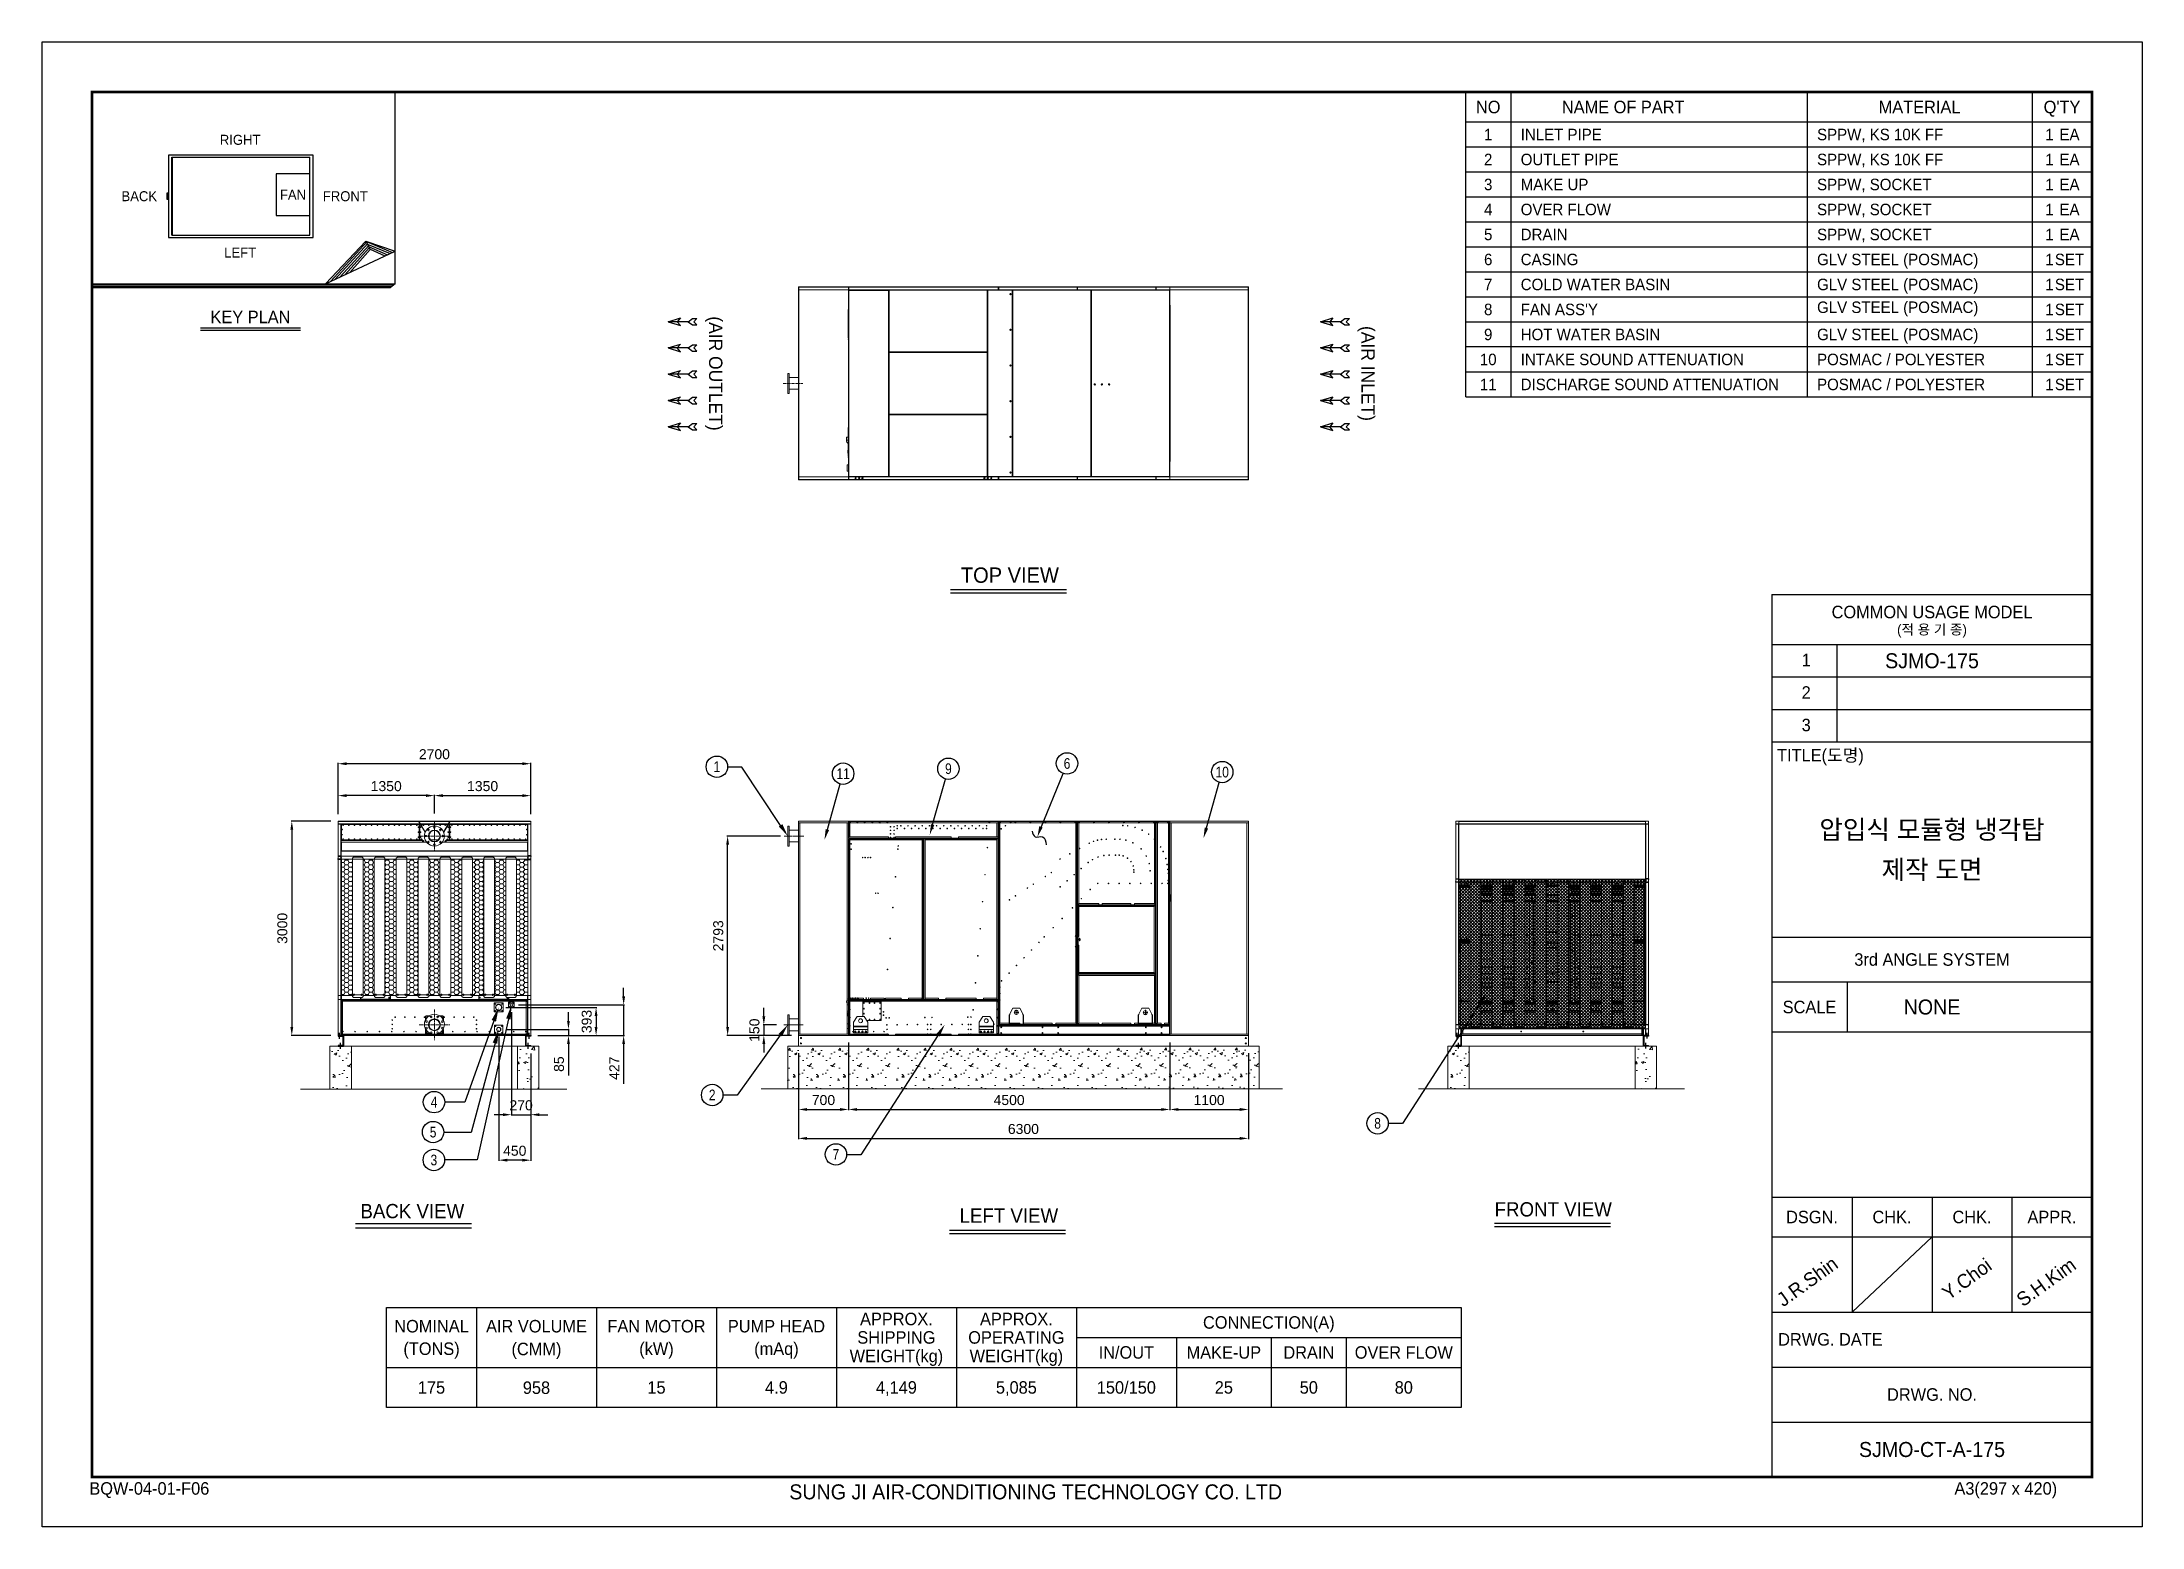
# Model space of a CAD drawing. Header units: millimetres. Extents: x -17070 to 42538, y -291348 to 31440.
# Drawn here: x 13131 to 42538, y 10645 to 31440 of the extents above.
import ezdxf
from ezdxf import colors
from ezdxf.entities.mleader import LeaderData, LeaderLine
from ezdxf.enums import TextEntityAlignment as Align
from ezdxf.math import Vec2, Vec3

# ---------------------------------------------------------------- set-up
doc = ezdxf.new("R2010")
doc.units = ezdxf.units.MM
for name, pattern in [('CENTER', [2, 1.25, -0.25, 0.25, -0.25]), ('CENTERX2', [4, 2.5, -0.5, 0.5, -0.5]), ('DASHDOT', [18.5, 12, -3, 0.5, -3]), ('DASHED', [15, 12, -3]), ('HIDDEN', [0.375, 0.25, -0.125]), ('HIDDENX2', [0.75, 0.5, -0.25])]:
    doc.linetypes.add(name, pattern=pattern)
for name, color, linetype in [('3', 7, 'Continuous'), ('center', 1, 'CENTER'), ('HIDD', 2, 'HIDDENX2'), ('냉각탑', 4, 'Continuous'), ('냉각탑_box', 1, 'Continuous'), ('냉각탑_dim', 1, 'Continuous'), ('냉각탑_form', 1, 'Continuous'), ('냉각탑_text', 3, 'Continuous'), ('냉각탑_기초', 23, 'Continuous')]:
    doc.layers.add(name, color=color, linetype=linetype)
doc.styles.get("Standard").update_dxf_attribs({"font": 'arial.ttf'})
doc.styles.add('돋움', font='Dotum.ttf')
doc.dimstyles.new('1.40', dxfattribs={"dimscale": 20, "dimtxt": 1.5, "dimasz": 1, "dimexe": 0.5, "dimexo": 0.5, "dimgap": 0.5, "dimtad": 1, "dimdec": 0, "dimzin": 0, "dimdsep": 46, "dimtxsty": 'Standard', "dimcen": 0, "dimclrd": 2, "dimclre": 2, "dimclrt": 3, "dimadec": 0, "dimazin": 0, "dimtfac": 1, "dimtdec": 0, "dimtmove": 0, "dimatfit": 0, "dimfxl": 1, "dimtolj": 1, "dimtzin": 0, "dimlwd": -1, "dimlwe": -1, "dimarcsym": 0})

msp = doc.modelspace()

# ---------------------------------------------------------------- texts
at = {"layer": '냉각탑_form', "style": '돋움'}
for s, height, p in [('COMMON USAGE MODEL', 175.043, (39597.4, 23458.3)), ('(적 용 기 종)', 140.03, (39597.4, 23213.3)), ('3rd ANGLE SYSTEM', 175.043, (39597.4, 18592.1)), ('SCALE', 175.04, (37881.9, 17927)), ('DSGN.', 175.04, (37916.9, 14986.2)), ('CHK.', 175.04, (39037.2, 14986.2)), ('CHK.', 175.04, (40157.5, 14986.2)), ('APPR.', 175.04, (41277.8, 14986.2)), ('DRWG. NO.', 175.04, (39597.4, 12500.6))]:
    msp.add_text(s, height=height, dxfattribs=at).set_placement(p, align=Align.MIDDLE_CENTER)
for s, height, p in [('1', 175, (37772, 22699.1)), ('2', 175, (37772, 22244)), ('3', 175, (37772, 21788.9)), ('TITLE(도명)', 175.04, (37427.2, 21365.1)), ('DRWG. DATE', 175.04, (37443, 13185.3)), ('BQW-04-01-F06', 175.043, (13794.2, 11097.7)), ('SUNG JI AIR-CONDITIONING TECHNOLOGY CO. LTD', 210.051, (23595.8, 11032.2)), ('A3(297 x 420)', 175.043, (39911.4, 11097.7))]:
    msp.add_text(s, height=height, dxfattribs=at).set_placement(p)
at = {"layer": '냉각탑_text', "style": '돋움'}
for s, height, p in [('NO', 175, (33382.9, 30530.1)), ('NAME OF PART', 175, (35272.9, 30530.1)), ('MATERIAL', 175, (39422.9, 30530.1)), ("Q'TY", 175, (41417.9, 30530.1)), ('RIGHT', 140, (15905.7, 30070.6)), ('1', 161, (33382.9, 30145.1)), ('1', 161, (41242.9, 30145.1)), ('EA', 161, (41522.9, 30145.1)), ('2', 161, (33382.9, 29795.1)), ('1', 161, (41242.9, 29795.1)), ('EA', 161, (41522.9, 29795.1)), ('3', 161, (33382.9, 29445.1)), ('1', 161, (41242.9, 29445.1)), ('EA', 161, (41522.9, 29445.1)), ('BACK', 140, (14493, 29280.9)), ('FAN', 140, (16645.4, 29302.2)), ('FRONT', 140, (17378.4, 29280.9)), ('4', 161, (33382.9, 29095.1)), ('1', 161, (41242.9, 29095.1)), ('EA', 161, (41522.9, 29095.1)), ('5', 161, (33382.9, 28745.1)), ('1', 161, (41242.9, 28745.1)), ('EA', 161, (41522.9, 28745.1)), ('LEFT', 140, (15905.7, 28491.8)), ('6', 161, (33382.9, 28395.1)), ('1', 161, (41242.9, 28395.1)), ('SET', 161, (41522.9, 28395.1)), ('7', 161, (33382.9, 28045.1)), ('1', 161, (41242.9, 28045.1)), ('SET', 161, (41522.9, 28045.1)), ('KEY PLAN', 175, (16050.1, 27590.1)), ('8', 161, (33382.9, 27695.1)), ('1', 161, (41242.9, 27695.1)), ('SET', 161, (41522.9, 27695.1)), ('9', 161, (33382.9, 27345.1)), ('1', 161, (41242.9, 27345.1)), ('SET', 161, (41522.9, 27345.1)), ('10', 161, (33382.9, 26995.1)), ('1', 161, (41242.9, 26995.1)), ('SET', 161, (41522.9, 26995.1)), ('11', 161, (33382.9, 26645.1)), ('1', 161, (41242.9, 26645.1)), ('SET', 161, (41522.9, 26645.1)), ('TOP VIEW', 214.63, (26684.7, 23974.5)), ('SJMO-175', 210.05, (39597.4, 22775.7)), ('압입식 모듈형 냉각탑', 262.5, (39597.4, 20412.2)), ('제작 도면', 262.5, (39597.4, 19852.2)), ('NONE', 210.05, (39597.4, 17927)), ('BACK VIEW', 199.97, (18316.9, 15068.9)), ('LEFT VIEW', 199.97, (26670.3, 15005.6)), ('FRONT VIEW', 199.97, (34293.4, 15093.6)), ('NOMINAL', 175, (18585.6, 13457.2)), ('AIR VOLUME', 175, (20055.6, 13457.2)), ('FAN MOTOR', 175, (21735.6, 13457.2)), ('PUMP HEAD', 175, (23415.6, 13457.2)), ('APPROX.', 175, (25095.6, 13558.7)), ('APPROX.', 175, (26775.6, 13558.7)), ('CONNECTION(A)', 175, (30310.6, 13509.7)), ('(TONS)', 175, (18585.6, 13142.2)), ('(CMM)', 175, (20055.2, 13138.4)), ('(kW)', 175, (21735.6, 13142.2)), ('(mAq)', 175, (23415.6, 13142.2)), ('SHIPPING', 175, (25095.6, 13299.7)), ('OPERATING', 175, (26775.6, 13299.7)), ('WEIGHT(kg)', 175, (25095.6, 13040.7)), ('WEIGHT(kg)', 175, (26775.6, 13040.7)), ('IN/OUT', 175, (28315.6, 13089.7)), ('MAKE-UP', 175, (29680.6, 13089.7)), ('DRAIN', 175, (30870.6, 13089.7)), ('OVER FLOW', 175, (32200.6, 13089.7)), ('175', 175, (18585.6, 12599.7)), ('958', 175, (20055.2, 12595.9)), ('15', 175, (21735.6, 12599.7)), ('4.9', 175, (23415.6, 12599.7)), ('4,149', 175, (25095.6, 12599.7)), ('5,085', 175, (26775.6, 12599.7)), ('150/150', 175, (28315.6, 12599.7)), ('25', 175, (29680.6, 12599.7)), ('50', 175, (30870.6, 12599.7)), ('80', 175, (32200.6, 12599.7)), ('SJMO-CT-A-175', 210.051, (39597.4, 11730.5))]:
    msp.add_text(s, height=height, dxfattribs=at).set_placement(p, align=Align.MIDDLE_CENTER)
for s, p in [('INLET PIPE', (33837.9, 30145.1)), ('SPPW, KS 10K FF', (37987.9, 30145.1)), ('OUTLET PIPE', (33837.9, 29795.1)), ('SPPW, KS 10K FF', (37987.9, 29795.1)), ('MAKE UP', (33837.9, 29445.1)), ('SPPW, SOCKET', (37987.9, 29445.1)), ('OVER FLOW', (33837.9, 29095.1)), ('SPPW, SOCKET', (37987.9, 29095.1)), ('DRAIN', (33837.9, 28745.1)), ('SPPW, SOCKET', (37987.9, 28745.1)), ('CASING', (33837.9, 28395.1)), ('GLV STEEL (POSMAC)', (37987.9, 28395.1)), ('COLD WATER BASIN', (33837.9, 28045.1)), ('GLV STEEL (POSMAC)', (37987.9, 28045.1)), ("FAN ASS'Y", (33837.9, 27695.1)), ('GLV STEEL (POSMAC)', (37987.9, 27725.9)), ('HOT WATER BASIN', (33837.9, 27345.1)), ('GLV STEEL (POSMAC)', (37987.9, 27345.1)), ('INTAKE SOUND ATTENUATION', (33837.9, 26995.1)), ('POSMAC / POLYESTER', (37987.9, 26995.1)), ('DISCHARGE SOUND ATTENUATION', (33837.9, 26645.1)), ('POSMAC / POLYESTER', (37987.9, 26645.1))]:
    msp.add_text(s, height=161, dxfattribs=at).set_placement(p, align=Align.MIDDLE_LEFT)
for s, p in [('(AIR OUTLET)', (22565.1, 26798.3)), ('(AIR INLET)', (31701, 26798.3))]:
    msp.add_text(s, height=186.667, rotation=270, dxfattribs=at).set_placement(p, align=Align.MIDDLE_CENTER)
at = {"layer": '냉각탑_text', "width": 0.8}
for s, p in [('1', (22581.1, 21291.1)), ('11', (24349.5, 21194.5)), ('9', (25823.8, 21263.8)), ('6', (27484.9, 21337.4)), ('10', (29657.9, 21216.6)), ('2', (22516, 16695.2)), ('4', (18620.6, 16594.6)), ('5', (18607.7, 16175.2)), ('8', (31833.7, 16297.9)), ('7', (24248.1, 15862.4)), ('3', (18618, 15784.6))]:
    msp.add_text(s, height=150, dxfattribs=at).set_placement(p, align=Align.MIDDLE_CENTER)
at = {"layer": '냉각탑_text', "style": '돋움'}
for s, p in [('Y.Choi', (39830.5, 13813.4)), ('J.R.Shin', (37515.1, 13720)), ('S.H.Kim', (40871.7, 13720))]:
    msp.add_text(s, height=196.05, rotation=35.81856, dxfattribs=at).set_placement(p)

# ---------------------------------------------------------------- blocks, each defined once
blk = doc.blocks.new('화살표 IN OUT')
at = {"layer": '냉각탑_dim'}
for p, q in [((-323, 43), (-384, 43)), ((-343, 0), (-384, 43)), ((-384, -43), (-343, 0)), ((-266, 0), (-323, 43)), ((-266, 0), (-323, -43)), ((-266, 0), (0, 0)), ((-163, 50), (-122, 0)), ((0, 0), (-163, 50)), ((-163, -50), (-122, 0)), ((0, 0), (-163, -50)), ((-323, -43), (-384, -43))]:
    blk.add_line(p, q, dxfattribs=at)
blk = doc.blocks.new('*D733')
at = {"color": 2, "transparency": 16777216}
for p, q in [((17276, 20628), (17276, 21344)), ((19856, 21334), (17396, 21334)), ((19976, 20628), (19976, 21344))]:
    blk.add_line(p, q, dxfattribs=at)
for points in [[(17396, 21354), (17396, 21314), (17276, 21334)], [(19856, 21354), (19856, 21314), (19976, 21334)]]:
    blk.add_solid(points, dxfattribs=at)
at = {"layer": 'Defpoints', "color": 0, "transparency": 16777216}
for p in [(17276, 21334), (17276, 20528), (19976, 20528)]:
    blk.add_point(p, dxfattribs=at)
at = {"color": 3, "lineweight": 5, "transparency": 16777216, "insert": (18626, 21466), "char_height": 140, "attachment_point": 5}
blk.add_mtext('\\A1;2700', dxfattribs=at)
blk = doc.blocks.new('*D734')
at = {"color": 2, "transparency": 16777216}
for p, q in [((17176, 20528), (16619, 20528)), ((16629, 20408), (16629, 17648)), ((17176, 17528), (16619, 17528))]:
    blk.add_line(p, q, dxfattribs=at)
for points in [[(16609, 20408), (16649, 20408), (16629, 20528)], [(16609, 17648), (16649, 17648), (16629, 17528)]]:
    blk.add_solid(points, dxfattribs=at)
at = {"layer": 'Defpoints', "color": 0, "transparency": 16777216}
for p in [(17276, 20528), (16629, 17528), (17276, 17528)]:
    blk.add_point(p, dxfattribs=at)
at = {"color": 3, "lineweight": 5, "transparency": 16777216, "insert": (16497, 19028), "char_height": 140, "attachment_point": 5, "rotation": 90}
blk.add_mtext('\\A1;3000', dxfattribs=at)
blk = doc.blocks.new('*D741')
at = {"color": 2, "transparency": 16777216}
for p, q in [((24424, 17431), (24424, 16482)), ((23724, 17279), (23724, 16482)), ((23844, 16492), (24304, 16492))]:
    blk.add_line(p, q, dxfattribs=at)
for points in [[(23844, 16512), (23844, 16472), (23724, 16492)], [(24304, 16512), (24304, 16472), (24424, 16492)]]:
    blk.add_solid(points, dxfattribs=at)
at = {"layer": 'Defpoints', "color": 0, "transparency": 16777216}
for p in [(23724, 17379), (24424, 17531), (24424, 16492)]:
    blk.add_point(p, dxfattribs=at)
at = {"color": 3, "lineweight": 5, "transparency": 16777216, "insert": (24074, 16623), "char_height": 140, "attachment_point": 5}
blk.add_mtext('\\A1;700', dxfattribs=at)
blk = doc.blocks.new('*D742')
at = {"color": 2, "transparency": 16777216}
for p, q in [((24424, 17428), (24424, 16482)), ((28924, 17428), (28924, 16482)), ((24544, 16492), (28804, 16492))]:
    blk.add_line(p, q, dxfattribs=at)
for points in [[(24544, 16512), (24544, 16472), (24424, 16492)], [(28804, 16512), (28804, 16472), (28924, 16492)]]:
    blk.add_solid(points, dxfattribs=at)
at = {"layer": 'Defpoints', "color": 0, "transparency": 16777216}
for p in [(24424, 17528), (28924, 17528), (28924, 16492)]:
    blk.add_point(p, dxfattribs=at)
at = {"color": 3, "lineweight": 5, "transparency": 16777216, "insert": (26674, 16623), "char_height": 140, "attachment_point": 5}
blk.add_mtext('\\A1;4500', dxfattribs=at)
blk = doc.blocks.new('*D743')
at = {"color": 2, "transparency": 16777216}
for p, q in [((28924, 17279), (28924, 16482)), ((30024, 17279), (30024, 16482)), ((29044, 16492), (29904, 16492))]:
    blk.add_line(p, q, dxfattribs=at)
for points in [[(29044, 16512), (29044, 16472), (28924, 16492)], [(29904, 16512), (29904, 16472), (30024, 16492)]]:
    blk.add_solid(points, dxfattribs=at)
at = {"layer": 'Defpoints', "color": 0, "transparency": 16777216}
for p in [(28924, 17379), (30024, 17379), (30024, 16492)]:
    blk.add_point(p, dxfattribs=at)
at = {"color": 3, "lineweight": 5, "transparency": 16777216, "insert": (29474, 16623), "char_height": 140, "attachment_point": 5}
blk.add_mtext('\\A1;1100', dxfattribs=at)
blk = doc.blocks.new('*D744')
at = {"color": 2, "transparency": 16777216}
for p, q in [((23724, 17279), (23724, 16077)), ((30024, 17279), (30024, 16077)), ((23844, 16087), (29904, 16087))]:
    blk.add_line(p, q, dxfattribs=at)
for points in [[(23844, 16107), (23844, 16067), (23724, 16087)], [(29904, 16107), (29904, 16067), (30024, 16087)]]:
    blk.add_solid(points, dxfattribs=at)
at = {"layer": 'Defpoints', "color": 0, "transparency": 16777216}
for p in [(23724, 17379), (30024, 17379), (30024, 16087)]:
    blk.add_point(p, dxfattribs=at)
at = {"color": 3, "lineweight": 5, "transparency": 16777216, "insert": (26874, 16218), "char_height": 140, "attachment_point": 5}
blk.add_mtext('\\A1;6300', dxfattribs=at)
blk = doc.blocks.new('*D745')
at = {"color": 2, "transparency": 16777216}
for p, q in [((17276, 20628), (17276, 20897)), ((18506, 20887), (17396, 20887)), ((18626, 20635), (18626, 20897))]:
    blk.add_line(p, q, dxfattribs=at)
for points in [[(17396, 20907), (17396, 20867), (17276, 20887)], [(18506, 20907), (18506, 20867), (18626, 20887)]]:
    blk.add_solid(points, dxfattribs=at)
at = {"layer": 'Defpoints', "color": 0, "transparency": 16777216}
for p in [(17276, 20887), (17276, 20528), (18626, 20535)]:
    blk.add_point(p, dxfattribs=at)
at = {"color": 3, "lineweight": 5, "transparency": 16777216, "insert": (17951, 21019), "char_height": 140, "attachment_point": 5}
blk.add_mtext('\\A1;1350', dxfattribs=at)
blk = doc.blocks.new('*D746')
at = {"color": 2, "transparency": 16777216}
for p, q in [((18626, 20635), (18626, 20897)), ((18746, 20887), (19856, 20887)), ((19976, 20628), (19976, 20897))]:
    blk.add_line(p, q, dxfattribs=at)
for points in [[(18746, 20907), (18746, 20867), (18626, 20887)], [(19856, 20907), (19856, 20867), (19976, 20887)]]:
    blk.add_solid(points, dxfattribs=at)
at = {"layer": 'Defpoints', "color": 0, "transparency": 16777216}
for p in [(19976, 20887), (18626, 20535), (19976, 20528)]:
    blk.add_point(p, dxfattribs=at)
at = {"color": 3, "lineweight": 5, "transparency": 16777216, "insert": (19301, 21019), "char_height": 140, "attachment_point": 5}
blk.add_mtext('\\A1;1350', dxfattribs=at)
blk = doc.blocks.new('*D732')
at = {"color": 2, "transparency": 16777216}
for p, q in [((23418, 17677), (23229, 17677)), ((23239, 17797), (23239, 17917)), ((23239, 17677), (23239, 17528)), ((23628, 17528), (23229, 17528)), ((23239, 17408), (23239, 17288))]:
    blk.add_line(p, q, dxfattribs=at)
for points in [[(23219, 17797), (23259, 17797), (23239, 17677)], [(23219, 17408), (23259, 17408), (23239, 17528)]]:
    blk.add_solid(points, dxfattribs=at)
at = {"layer": 'Defpoints', "color": 0, "transparency": 16777216}
for p in [(23518, 17677), (23239, 17528), (23728, 17528)]:
    blk.add_point(p, dxfattribs=at)
at = {"color": 3, "lineweight": 5, "transparency": 16777216, "insert": (23108, 17602), "char_height": 140, "attachment_point": 5, "rotation": 90}
blk.add_mtext('\\A1;150', dxfattribs=at)
blk = doc.blocks.new('*D735')
at = {"color": 2, "transparency": 16777216}
for p, q in [((23474, 20321), (22722, 20321)), ((22732, 17648), (22732, 20201)), ((23624, 17528), (22722, 17528))]:
    blk.add_line(p, q, dxfattribs=at)
for points in [[(22712, 20201), (22752, 20201), (22732, 20321)], [(22712, 17648), (22752, 17648), (22732, 17528)]]:
    blk.add_solid(points, dxfattribs=at)
at = {"layer": 'Defpoints', "color": 0, "transparency": 16777216}
for p in [(22732, 20321), (23574, 20321), (23724, 17528)]:
    blk.add_point(p, dxfattribs=at)
at = {"color": 3, "lineweight": 5, "transparency": 16777216, "insert": (22601, 18924), "char_height": 140, "attachment_point": 5, "rotation": 90}
blk.add_mtext('\\A1;2793', dxfattribs=at)
blk = doc.blocks.new('*D736')
at = {"color": 2, "transparency": 16777216}
for p, q in [((19805, 17955), (21286, 17955)), ((21276, 18075), (21276, 18195)), ((21276, 17955), (21276, 17528)), ((20076, 17528), (21286, 17528)), ((21276, 17408), (21276, 16853))]:
    blk.add_line(p, q, dxfattribs=at)
for points in [[(21256, 18075), (21296, 18075), (21276, 17955)], [(21256, 17408), (21296, 17408), (21276, 17528)]]:
    blk.add_solid(points, dxfattribs=at)
at = {"layer": 'Defpoints', "color": 0, "transparency": 16777216}
for p in [(19705, 17955), (19976, 17528), (21276, 17528)]:
    blk.add_point(p, dxfattribs=at)
at = {"color": 3, "lineweight": 5, "transparency": 16777216, "insert": (21145, 17070), "char_height": 140, "attachment_point": 5, "rotation": 90}
blk.add_mtext('\\A1;427', dxfattribs=at)
blk = doc.blocks.new('*D737')
at = {"color": 2, "transparency": 16777216}
for p, q in [((19705, 17855), (19705, 16409)), ((19976, 17278), (19976, 16409)), ((19585, 16419), (19465, 16419)), ((19705, 16419), (19976, 16419)), ((20096, 16419), (20216, 16419))]:
    blk.add_line(p, q, dxfattribs=at)
for points in [[(19585, 16439), (19585, 16399), (19705, 16419)], [(20096, 16439), (20096, 16399), (19976, 16419)]]:
    blk.add_solid(points, dxfattribs=at)
at = {"layer": 'Defpoints', "color": 0, "transparency": 16777216}
for p in [(19705, 17955), (19976, 17378), (19976, 16419)]:
    blk.add_point(p, dxfattribs=at)
at = {"color": 3, "lineweight": 5, "transparency": 16777216, "insert": (19840, 16550), "char_height": 140, "attachment_point": 5}
blk.add_mtext('\\A1;270', dxfattribs=at)
blk = doc.blocks.new('*D738')
at = {"color": 2, "transparency": 16777216}
for p, q in [((20503, 17733), (20503, 17853)), ((19626, 17613), (20513, 17613)), ((20076, 17528), (20513, 17528)), ((20503, 17613), (20503, 17528)), ((20503, 17408), (20503, 16966))]:
    blk.add_line(p, q, dxfattribs=at)
for points in [[(20483, 17733), (20523, 17733), (20503, 17613)], [(20483, 17408), (20523, 17408), (20503, 17528)]]:
    blk.add_solid(points, dxfattribs=at)
at = {"layer": 'Defpoints', "color": 0, "transparency": 16777216}
for p in [(19526, 17613), (19976, 17528), (20503, 17528)]:
    blk.add_point(p, dxfattribs=at)
at = {"color": 3, "lineweight": 5, "transparency": 16777216, "insert": (20371, 17127), "char_height": 140, "attachment_point": 5, "rotation": 90}
blk.add_mtext('\\A1;85', dxfattribs=at)
blk = doc.blocks.new('*D739')
at = {"color": 2, "transparency": 16777216}
for p, q in [((19626, 17921), (20900, 17921)), ((20890, 17801), (20890, 17648)), ((20076, 17528), (20900, 17528))]:
    blk.add_line(p, q, dxfattribs=at)
for points in [[(20870, 17801), (20910, 17801), (20890, 17921)], [(20870, 17648), (20910, 17648), (20890, 17528)]]:
    blk.add_solid(points, dxfattribs=at)
at = {"layer": 'Defpoints', "color": 0, "transparency": 16777216}
for p in [(19526, 17921), (19976, 17528), (20890, 17528)]:
    blk.add_point(p, dxfattribs=at)
at = {"color": 3, "lineweight": 5, "transparency": 16777216, "insert": (20759, 17724), "char_height": 140, "attachment_point": 5, "rotation": 90}
blk.add_mtext('\\A1;393', dxfattribs=at)
blk = doc.blocks.new('*D740')
at = {"color": 2, "transparency": 16777216}
for p, q in [((19526, 17513), (19526, 15772)), ((19976, 17278), (19976, 15772)), ((19856, 15782), (19646, 15782))]:
    blk.add_line(p, q, dxfattribs=at)
for points in [[(19646, 15802), (19646, 15762), (19526, 15782)], [(19856, 15802), (19856, 15762), (19976, 15782)]]:
    blk.add_solid(points, dxfattribs=at)
at = {"layer": 'Defpoints', "color": 0, "transparency": 16777216}
for p in [(19526, 17613), (19976, 17378), (19526, 15782)]:
    blk.add_point(p, dxfattribs=at)
at = {"color": 3, "lineweight": 5, "transparency": 16777216, "insert": (19751, 15913), "char_height": 140, "attachment_point": 5}
blk.add_mtext('\\A1;450', dxfattribs=at)
blk = doc.blocks.new('457536')
at = {"color": 7, "lineweight": 5}
for p, q in [((114592.520962, 89152.297332), (114550.020962, 89069.297332)), ((114692.520962, 89152.297332), (114592.520962, 89152.297332)), ((114735.020962, 89069.297332), (114692.520962, 89152.297332)), ((114542.520962, 89059.297332), (114542.520962, 88929.797332)), ((114550.020962, 88922.297332), (114735.020962, 88922.297332)), ((114742.520962, 88929.797332), (114742.520962, 89059.297332))]:
    blk.add_line(p, q, dxfattribs=at)
at = {"color": 7, "linetype": 'DASHDOT', "lineweight": 5}
for p, q in [((114642.520962, 89126.047332), (114642.520962, 89054.547332)), ((114678.270962, 89090.297332), (114606.770962, 89090.297332))]:
    blk.add_line(p, q, dxfattribs=at)
at = {"color": 7, "lineweight": 5, "ltscale": 0.09375}
for p, q in [((114542.520962, 89059.297332), (114550.020962, 89059.297332)), ((114550.020962, 88929.797332), (114542.520962, 88929.797332)), ((114550.020962, 88922.297332), (114550.020962, 88929.797332)), ((114742.520962, 89059.297332), (114735.020962, 89059.297332)), ((114735.020962, 88929.797332), (114742.520962, 88929.797332)), ((114735.020962, 88922.297332), (114735.020962, 88929.797332))]:
    blk.add_line(p, q, dxfattribs=at)
at = {"color": 7, "linetype": 'DASHED', "lineweight": 5}
for p, q in [((114548.520962, 89059.297332), (114548.520962, 88929.797332)), ((114550.020962, 88928.297332), (114735.020962, 88928.297332)), ((114736.520962, 88929.797332), (114736.520962, 89059.297332))]:
    blk.add_line(p, q, dxfattribs=at)
at = {"color": 7, "lineweight": 5, "ltscale": 0.125}
for p, q in [((114550.020962, 89059.297332), (114550.020962, 89069.297332)), ((114735.020962, 89069.297332), (114735.020962, 89059.297332))]:
    blk.add_line(p, q, dxfattribs=at)
at = {"color": 7, "linetype": 'DASHED', "lineweight": 5, "ltscale": 0.075}
for p, q in [((114558.520962, 88928.297332), (114558.520962, 88922.297332)), ((114576.520962, 88928.297332), (114576.520962, 88922.297332)), ((114608.520962, 88928.297332), (114608.520962, 88922.297332)), ((114626.520962, 88928.297332), (114626.520962, 88922.297332)), ((114658.520962, 88928.297332), (114658.520962, 88922.297332)), ((114676.520962, 88928.297332), (114676.520962, 88922.297332)), ((114708.520962, 88928.297332), (114708.520962, 88922.297332)), ((114726.520962, 88928.297332), (114726.520962, 88922.297332))]:
    blk.add_line(p, q, dxfattribs=at)
at = {"color": 7, "lineweight": 5}
blk.add_circle((114642.520962, 89090.297332), 27.5, dxfattribs=at)
blk = doc.blocks.new('1')
at = {"color": 7, "lineweight": 20, "ltscale": 0.077778}
for p, q in [((23574, 20461), (23574, 20321)), ((23574, 20321), (23574, 20181)), ((23596, 20461), (23596, 20321)), ((23596, 20321), (23596, 20181))]:
    blk.add_line(p, q, dxfattribs=at)
at = {"color": 7, "lineweight": 20, "ltscale": 0.012222}
for p, q in [((23596, 20461), (23574, 20461)), ((23596, 20181), (23574, 20181)), ((23574, 17817), (23596, 17817)), ((23574, 17537), (23596, 17537))]:
    blk.add_line(p, q, dxfattribs=at)
at = {"color": 7, "lineweight": 20, "ltscale": 0.00592}
for p, q in [((23574, 20461), (23574, 20450)), ((23574, 17537), (23574, 17548)), ((23596, 17537), (23596, 17548))]:
    blk.add_line(p, q, dxfattribs=at)
at = {"color": 7, "lineweight": 20, "ltscale": 0.149635}
for p, q in [((23574, 20450), (23574, 20181)), ((23574, 17548), (23574, 17817)), ((23596, 17548), (23596, 17817))]:
    blk.add_line(p, q, dxfattribs=at)
at = {"color": 7, "lineweight": 20, "ltscale": 0.045889}
for p, q in [((23596, 20403), (23596, 20321)), ((23596, 20321), (23596, 20238))]:
    blk.add_line(p, q, dxfattribs=at)
at = {"color": 7, "lineweight": 20, "ltscale": 0.071111}
for p, q in [((23724, 20403), (23596, 20403)), ((23724, 20238), (23596, 20238)), ((23724, 17760), (23596, 17760)), ((23724, 17595), (23596, 17595))]:
    blk.add_line(p, q, dxfattribs=at)
at = {"color": 0, "lineweight": 20}
for p, q in [((24424, 20528), (23724, 20528)), ((23724, 17528), (23724, 20528)), ((24424, 20508), (23724, 20508)), ((23744, 17548), (23744, 20508)), ((24428, 20528), (24424, 20528)), ((28923, 20528), (30024, 20528)), ((28924, 20508), (30024, 20508)), ((30004, 17548), (30004, 20508)), ((30024, 17528), (30024, 20528)), ((24424, 17548), (23724, 17548)), ((23724, 17379), (23724, 17528)), ((24428, 17528), (23724, 17528)), ((30024, 17379), (23724, 17379)), ((24428, 17528), (24424, 17528)), ((26521, 17528), (26529, 17528)), ((28919, 17528), (30024, 17528)), ((28924, 17548), (30024, 17548)), ((28924, 17528), (28924, 17532)), ((30024, 17379), (30024, 17528))]:
    blk.add_line(p, q, dxfattribs=at)
at = {"color": 7, "lineweight": 20, "ltscale": 0.108889}
for p, q in [((24404, 20508), (24404, 17548)), ((24424, 20506), (24424, 20310)), ((24428, 20506), (24428, 20310)), ((26504, 20506), (26504, 20310)), ((26521, 20310), (26521, 20506)), ((26524, 20310), (26524, 20506))]:
    blk.add_line(p, q, dxfattribs=at)
at = {"color": 7, "lineweight": 20, "ltscale": 0.001111}
for p, q in [((24426, 20524), (24424, 20524)), ((24424, 20291), (24426, 20291)), ((24428, 20508), (24428, 20506)), ((24428, 20310), (24428, 20308)), ((26524, 20524), (26522, 20524)), ((26522, 20291), (26524, 20291)), ((26524, 20489), (26526, 20489)), ((26524, 20486), (26526, 20486)), ((27626, 20525), (27628, 20525)), ((27628, 20491), (27626, 20491)), ((27628, 20488), (27626, 20488)), ((27626, 20483), (27628, 20483)), ((27626, 20483), (27628, 20483)), ((27626, 20481), (27628, 20481)), ((28728, 20525), (28730, 20525)), ((28730, 20491), (28728, 20491)), ((28730, 20488), (28728, 20488)), ((24974, 20288), (24974, 20286)), ((24985, 20288), (24985, 20286)), ((24989, 20286), (24989, 20288)), ((24991, 20286), (24991, 20288)), ((24992, 20288), (24992, 20286)), ((25088, 20288), (25088, 20286)), ((25090, 20286), (25090, 20288)), ((25092, 20286), (25092, 20288)), ((25137, 20286), (25137, 20288)), ((25139, 20286), (25139, 20288)), ((25141, 20288), (25141, 20286)), ((25143, 20288), (25143, 20286)), ((25474, 20282), (25476, 20282)), ((25474, 20255), (25476, 20255)), ((25474, 20252), (25476, 20252)), ((25476, 20234), (25474, 20234)), ((26369, 20288), (26369, 20286)), ((26371, 20286), (26371, 20288)), ((28728, 19729), (28730, 19729)), ((28728, 19682), (28730, 19682)), ((28730, 19680), (28728, 19680)), ((28730, 19679), (28728, 19679)), ((28730, 19679), (28728, 19679)), ((28730, 19676), (28728, 19676)), ((28730, 19640), (28728, 19640)), ((28730, 19637), (28728, 19637)), ((28730, 19523), (28728, 19523)), ((28728, 19511), (28730, 19511)), ((28728, 19509), (28730, 19509)), ((28728, 19508), (28730, 19508)), ((28730, 19506), (28728, 19506)), ((28728, 19501), (28730, 19501)), ((28730, 19500), (28728, 19500)), ((28927, 19486), (28925, 19486)), ((28927, 19485), (28925, 19485)), ((28925, 19416), (28927, 19416)), ((28730, 19400), (28728, 19400)), ((27626, 18359), (27628, 18359)), ((28014, 18390), (28014, 18392)), ((28019, 18390), (28019, 18392)), ((28034, 18392), (28034, 18390)), ((28094, 18390), (28094, 18392)), ((28109, 18392), (28109, 18390)), ((28114, 18392), (28114, 18390)), ((24426, 18024), (24424, 18024)), ((24428, 18008), (24428, 18006)), ((24574, 18028), (24574, 18030)), ((24663, 18028), (24663, 18030)), ((26524, 18024), (26522, 18024)), ((27626, 17984), (27628, 17984)), ((27626, 17980), (27628, 17980)), ((27626, 17964), (27628, 17964)), ((28730, 17987), (28728, 17987)), ((28730, 17986), (28728, 17986)), ((28728, 17984), (28730, 17984)), ((28728, 17980), (28730, 17980)), ((28728, 17964), (28730, 17964)), ((27628, 17874), (27626, 17874)), ((27628, 17859), (27626, 17859)), ((27628, 17854), (27626, 17854)), ((28730, 17874), (28728, 17874)), ((28730, 17859), (28728, 17859)), ((28730, 17854), (28728, 17854)), ((28730, 17854), (28728, 17854)), ((28730, 17849), (28728, 17849)), ((28728, 17839), (28730, 17839)), ((28728, 17834), (28730, 17834)), ((28730, 17699), (28728, 17699)), ((28730, 17694), (28728, 17694)), ((24424, 17531), (24426, 17531)), ((24428, 17550), (24428, 17548)), ((26522, 17531), (26524, 17531))]:
    blk.add_line(p, q, dxfattribs=at)
at = {"color": 7, "lineweight": 20, "ltscale": 0.010278}
for p, q in [((24424, 20524), (24424, 20506)), ((24424, 20310), (24424, 20291)), ((24426, 20506), (24426, 20524)), ((24426, 20291), (24426, 20310)), ((26521, 20506), (26521, 20524)), ((26521, 20291), (26521, 20310)), ((26522, 20524), (26522, 20506)), ((26522, 20310), (26522, 20291)), ((26524, 20506), (26524, 20524)), ((26524, 20291), (26524, 20310)), ((24446, 20286), (24427, 20286)), ((24427, 20284), (24446, 20284)), ((24427, 20283), (24446, 20283)), ((25471, 20286), (25453, 20286)), ((25453, 20284), (25471, 20284)), ((25453, 20283), (25471, 20283)), ((25498, 20286), (25479, 20286)), ((25479, 20284), (25498, 20284)), ((25479, 20283), (25498, 20283)), ((26521, 20286), (26503, 20286)), ((26503, 20284), (26521, 20284)), ((26503, 20283), (26521, 20283)), ((24424, 18024), (24424, 18006)), ((24426, 18006), (24426, 18024)), ((24446, 18031), (24427, 18031)), ((24427, 18030), (24446, 18030)), ((25471, 18031), (25453, 18031)), ((25453, 18030), (25471, 18030)), ((25498, 18031), (25479, 18031)), ((25479, 18030), (25498, 18030)), ((26521, 18031), (26503, 18031)), ((26503, 18030), (26521, 18030)), ((26521, 18006), (26521, 18024)), ((26522, 18024), (26522, 18006)), ((26524, 18006), (26524, 18024)), ((24424, 17550), (24424, 17531)), ((24426, 17531), (24426, 17550)), ((26521, 17531), (26521, 17550)), ((26522, 17550), (26522, 17531)), ((26524, 17531), (26524, 17550))]:
    blk.add_line(p, q, dxfattribs=at)
at = {"color": 7, "lineweight": 20, "ltscale": 0.001944}
for p, q in [((24424, 20506), (24428, 20506)), ((24424, 20310), (24428, 20310)), ((24428, 20524), (24428, 20528)), ((24428, 20291), (24428, 20288)), ((26521, 20524), (26521, 20528)), ((26524, 20506), (26521, 20506)), ((26524, 20310), (26521, 20310)), ((26521, 20291), (26521, 20288)), ((24424, 18006), (24428, 18006)), ((24428, 18024), (24428, 18028)), ((26521, 18024), (26521, 18028)), ((26524, 18006), (26521, 18006)), ((24424, 17550), (24428, 17550)), ((24428, 17531), (24428, 17528)), ((26524, 17550), (26521, 17550)), ((26521, 17531), (26521, 17528))]:
    blk.add_line(p, q, dxfattribs=at)
at = {"color": 7, "lineweight": 20, "ltscale": 0.000833333}
for p, q in [((24428, 20524), (24426, 20524)), ((24428, 20291), (24426, 20291)), ((26521, 20524), (26522, 20524)), ((26521, 20291), (26522, 20291)), ((26526, 20526), (26526, 20525)), ((26529, 20528), (26528, 20528)), ((26528, 20525), (26528, 20526)), ((26528, 20526), (26529, 20526)), ((26529, 20525), (26528, 20525)), ((27625, 20528), (27623, 20528)), ((27623, 20525), (27623, 20526)), ((27623, 20526), (27625, 20526)), ((27623, 20525), (27625, 20525)), ((27625, 20526), (27625, 20525)), ((27626, 20525), (27626, 20526)), ((27628, 20526), (27628, 20525)), ((27631, 20528), (27630, 20528)), ((27630, 20526), (27631, 20526)), ((27630, 20525), (27630, 20526)), ((27631, 20525), (27630, 20525)), ((28727, 20528), (28725, 20528)), ((28725, 20525), (28725, 20526)), ((28725, 20526), (28727, 20526)), ((28725, 20525), (28727, 20525)), ((28725, 20525), (28727, 20525)), ((28727, 20526), (28727, 20525)), ((28728, 20525), (28728, 20526)), ((28730, 20526), (28730, 20525)), ((28733, 20528), (28732, 20528)), ((28732, 20525), (28732, 20526)), ((28732, 20526), (28733, 20526)), ((28733, 20525), (28732, 20525)), ((28732, 20525), (28733, 20525)), ((28923, 20528), (28921, 20528)), ((28921, 20525), (28921, 20526)), ((28921, 20526), (28923, 20526)), ((28921, 20525), (28923, 20525)), ((28923, 20526), (28923, 20525)), ((28924, 20525), (28924, 20526)), ((24427, 20283), (24427, 20284)), ((25471, 20283), (25471, 20284)), ((25479, 20283), (25479, 20284)), ((26521, 20283), (26521, 20284)), ((27628, 19357), (27628, 19355)), ((27630, 19355), (27630, 19357)), ((27631, 19355), (27630, 19355)), ((27630, 19354), (27631, 19354)), ((27631, 19350), (27631, 19349)), ((27634, 19352), (27633, 19352)), ((27633, 19350), (27634, 19350)), ((27633, 19349), (27633, 19350)), ((27634, 19349), (27633, 19349)), ((28724, 19352), (28722, 19352)), ((28722, 19350), (28724, 19350)), ((28722, 19349), (28722, 19350)), ((28722, 19349), (28724, 19349)), ((28724, 19350), (28724, 19349)), ((28725, 19357), (28725, 19355)), ((28727, 19355), (28725, 19355)), ((28725, 19354), (28727, 19354)), ((28725, 19349), (28725, 19350)), ((28727, 19357), (28727, 19355)), ((28728, 19355), (28728, 19357)), ((27628, 18388), (27628, 18387)), ((27631, 18390), (27630, 18390)), ((27630, 18387), (27630, 18388)), ((27630, 18388), (27631, 18388)), ((27631, 18395), (27631, 18393)), ((27633, 18393), (27633, 18395)), ((27634, 18393), (27633, 18393)), ((27633, 18392), (27634, 18392)), ((28722, 18395), (28722, 18393)), ((28724, 18393), (28722, 18393)), ((28722, 18392), (28724, 18392)), ((28724, 18395), (28724, 18393)), ((28725, 18393), (28725, 18395)), ((28727, 18390), (28725, 18390)), ((28725, 18388), (28727, 18388)), ((28727, 18388), (28727, 18387)), ((28728, 18387), (28728, 18388)), ((24428, 18024), (24426, 18024)), ((24427, 18033), (24427, 18031)), ((25471, 18033), (25471, 18031)), ((25479, 18033), (25479, 18031)), ((26521, 18033), (26521, 18031)), ((26521, 18024), (26522, 18024)), ((26526, 17683), (26526, 17681)), ((26528, 17681), (26528, 17683)), ((26529, 17681), (26528, 17681)), ((26528, 17680), (26529, 17680)), ((26529, 17673), (26531, 17673)), ((27623, 17683), (27623, 17681)), ((27625, 17681), (27623, 17681)), ((27623, 17680), (27625, 17680)), ((27625, 17683), (27625, 17681)), ((27626, 17681), (27626, 17683)), ((27628, 17683), (27628, 17681)), ((27630, 17681), (27630, 17683)), ((27631, 17681), (27630, 17681)), ((27630, 17680), (27631, 17680)), ((28727, 17681), (28725, 17681)), ((28725, 17680), (28727, 17680)), ((28727, 17683), (28727, 17681)), ((28728, 17681), (28728, 17683)), ((28730, 17683), (28730, 17681)), ((28732, 17681), (28732, 17683)), ((28733, 17681), (28732, 17681)), ((28732, 17680), (28733, 17680)), ((28921, 17673), (28919, 17673)), ((28921, 17683), (28921, 17681)), ((28923, 17681), (28921, 17681)), ((28921, 17680), (28923, 17680)), ((28923, 17683), (28923, 17681)), ((28924, 17681), (28924, 17683)), ((24428, 17531), (24426, 17531)), ((26521, 17531), (26522, 17531)), ((26529, 17532), (26531, 17532)), ((28921, 17532), (28919, 17532))]:
    blk.add_line(p, q, dxfattribs=at)
at = {"color": 7, "lineweight": 20}
for p, q in [((24428, 20528), (26521, 20528)), ((24428, 20524), (26521, 20524)), ((26386, 20508), (24977, 20508)), ((26526, 20525), (26526, 17683)), ((27623, 20528), (26529, 20528)), ((26529, 20525), (26529, 17683)), ((27623, 20525), (26529, 20525)), ((26546, 20498), (26546, 18215)), ((27606, 17700), (27606, 20499)), ((27623, 17683), (27623, 20525)), ((27626, 17683), (27626, 20525)), ((27628, 20525), (27628, 19357)), ((28725, 20528), (27631, 20528)), ((28725, 20525), (27631, 20525)), ((27631, 20525), (27631, 19357)), ((27648, 20499), (27648, 19374)), ((28725, 19357), (28725, 20525)), ((28728, 19357), (28728, 20525)), ((28730, 20525), (28730, 17683)), ((28733, 20525), (28733, 17683)), ((28750, 20499), (28750, 17700)), ((28921, 17683), (28921, 20525)), ((28924, 17683), (28924, 20525)), ((28944, 17548), (28944, 20508)), ((24424, 18033), (24424, 20283)), ((24427, 18033), (24427, 20283)), ((26521, 20288), (24428, 20288)), ((24444, 20283), (24444, 18059)), ((24446, 20286), (25453, 20286)), ((24446, 20283), (25453, 20283)), ((24446, 20266), (25453, 20266)), ((25454, 20283), (25454, 18033)), ((25471, 20283), (25471, 18033)), ((25474, 20283), (25474, 18033)), ((25476, 20283), (25476, 18033)), ((25479, 20283), (25479, 18033)), ((25496, 18033), (25496, 20283)), ((26503, 20286), (25498, 20286)), ((26503, 20283), (25498, 20283)), ((25498, 20266), (26503, 20266)), ((26504, 20283), (26504, 18033)), ((26521, 18033), (26521, 20283)), ((26524, 18033), (26524, 20283)), ((28904, 17700), (28904, 19689)), ((27631, 19354), (28725, 19354)), ((27631, 19349), (27631, 18395)), ((28722, 19352), (27634, 19352)), ((28722, 19349), (27634, 19349)), ((27634, 19349), (27634, 18395)), ((27651, 19332), (28705, 19332)), ((28705, 19332), (28705, 18412)), ((28722, 18395), (28722, 19349)), ((28725, 18395), (28725, 19349)), ((28725, 18390), (27631, 18390)), ((28725, 18387), (27631, 18387)), ((27634, 18395), (28722, 18395)), ((27634, 18392), (28722, 18392)), ((27648, 18370), (28708, 18370)), ((28705, 18412), (27651, 18412)), ((24428, 18028), (26521, 18028)), ((24428, 18024), (26521, 18024)), ((25453, 18030), (24446, 18030)), ((26493, 18008), (24455, 18008)), ((25498, 18030), (26503, 18030)), ((26528, 17679), (28924, 17679)), ((26528, 17678), (28924, 17678)), ((26529, 17680), (27623, 17680)), ((28919, 17678), (26531, 17678)), ((28919, 17673), (26531, 17673)), ((26531, 17658), (28919, 17658)), ((27631, 17680), (28725, 17680)), ((26521, 17528), (24428, 17528)), ((26521, 17528), (24428, 17528)), ((28919, 17528), (26529, 17528)), ((28919, 17548), (26531, 17548)), ((26531, 17532), (28919, 17532)), ((26531, 17528), (28919, 17528))]:
    blk.add_line(p, q, dxfattribs=at)
at = {"color": 7, "lineweight": 20, "ltscale": 0.009167}
for p, q in [((24428, 20524), (24428, 20508)), ((24444, 20310), (24428, 20310)), ((24428, 20308), (24428, 20291)), ((24984, 20308), (24984, 20291)), ((25084, 20308), (25084, 20291)), ((25864, 20308), (25864, 20291)), ((25964, 20308), (25964, 20291)), ((26504, 20506), (26521, 20506)), ((26504, 20310), (26521, 20310)), ((26521, 20508), (26521, 20524)), ((26521, 20291), (26521, 20308)), ((24428, 18024), (24428, 18008)), ((26521, 18008), (26521, 18024)), ((24428, 17548), (24428, 17531)), ((24984, 17548), (24984, 17531)), ((25084, 17548), (25084, 17531)), ((25864, 17548), (25864, 17531)), ((25964, 17548), (25964, 17531)), ((26521, 17531), (26521, 17548))]:
    blk.add_line(p, q, dxfattribs=at)
at = {"color": 7, "lineweight": 20, "ltscale": 0.003611}
blk.add_line((24434, 20508), (24428, 20508), dxfattribs=at)
at = {"color": 7, "lineweight": 20, "ltscale": 0.003723}
blk.add_line((24428, 20506), (24434, 20506), dxfattribs=at)
at = {"color": 7, "lineweight": 20, "ltscale": 0.309167}
for p, q in [((24428, 20308), (24984, 20308)), ((24984, 20291), (24428, 20291)), ((25964, 20308), (26521, 20308)), ((26521, 20291), (25964, 20291)), ((24984, 17531), (24428, 17531)), ((26521, 17531), (25964, 17531))]:
    blk.add_line(p, q, dxfattribs=at)
at = {"color": 7, "lineweight": 20, "ltscale": 0.104444}
blk.add_line((24444, 20310), (24444, 20498), dxfattribs=at)
at = {"color": 7, "lineweight": 20, "ltscale": 0.046667}
for p, q in [((24538, 20508), (24454, 20508)), ((24642, 20508), (24558, 20508)), ((24853, 20508), (24769, 20508)), ((24957, 20508), (24873, 20508))]:
    blk.add_line(p, q, dxfattribs=at)
at = {"color": 7, "lineweight": 20, "ltscale": 0.048333}
blk.add_line((24749, 20508), (24662, 20508), dxfattribs=at)
at = {"color": 7, "lineweight": 20, "ltscale": 0.055556}
for p, q in [((25084, 20291), (24984, 20291)), ((25084, 20291), (24984, 20291)), ((25964, 20291), (25864, 20291)), ((25964, 20291), (25864, 20291)), ((24734, 18033), (24634, 18033)), ((25264, 18033), (25164, 18033)), ((25264, 18033), (25164, 18033)), ((25686, 18033), (25786, 18033)), ((25786, 18033), (25686, 18033)), ((26314, 18033), (26214, 18033)), ((26404, 17796), (26304, 17796)), ((25084, 17531), (24984, 17531)), ((25964, 17531), (25864, 17531)), ((25964, 17531), (25864, 17531))]:
    blk.add_line(p, q, dxfattribs=at)
at = {"color": 7, "lineweight": 20, "ltscale": 0.433333}
for p, q in [((25084, 20308), (25864, 20308)), ((25864, 20291), (25084, 20291)), ((25864, 17531), (25084, 17531))]:
    blk.add_line(p, q, dxfattribs=at)
at = {"color": 7, "lineweight": 20, "ltscale": 0.063889}
blk.add_line((26521, 20508), (26406, 20508), dxfattribs=at)
at = {"color": 7, "lineweight": 20, "ltscale": 0.003944}
blk.add_line((26521, 20528), (26528, 20528), dxfattribs=at)
at = {"color": 7, "lineweight": 20, "ltscale": 0.003056}
blk.add_line((26521, 20525), (26526, 20525), dxfattribs=at)
at = {"color": 7, "lineweight": 20, "ltscale": 0.001373}
for p, q in [((26524, 20413), (26526, 20415)), ((26526, 20382), (26524, 20380)), ((26526, 20378), (26524, 20376))]:
    blk.add_line(p, q, dxfattribs=at)
at = {"color": 7, "lineweight": 20, "ltscale": 0.000888889}
for p, q in [((26526, 20526), (26528, 20526)), ((26526, 20525), (26528, 20525)), ((26528, 20528), (26528, 20526)), ((26529, 20528), (26529, 20526)), ((27623, 20528), (27623, 20526)), ((27625, 20528), (27625, 20526)), ((27626, 20526), (27625, 20526)), ((27626, 20525), (27625, 20525)), ((27628, 20526), (27630, 20526)), ((27628, 20525), (27630, 20525)), ((27630, 20528), (27630, 20526)), ((27631, 20528), (27631, 20526)), ((28725, 20528), (28725, 20526)), ((28727, 20528), (28727, 20526)), ((28728, 20526), (28727, 20526)), ((28728, 20525), (28727, 20525)), ((28730, 20526), (28732, 20526)), ((28730, 20525), (28732, 20525)), ((28732, 20528), (28732, 20526)), ((28733, 20528), (28733, 20526)), ((28921, 20528), (28921, 20526)), ((28923, 20528), (28923, 20526)), ((28924, 20526), (28923, 20526)), ((28924, 20525), (28923, 20525)), ((24427, 20286), (24427, 20284)), ((25453, 20283), (25454, 20283)), ((25471, 20284), (25471, 20286)), ((25479, 20286), (25479, 20284)), ((26521, 20284), (26521, 20286)), ((28924, 19802), (28926, 19802)), ((27628, 19357), (27630, 19357)), ((27628, 19355), (27630, 19355)), ((27630, 19354), (27630, 19355)), ((27631, 19354), (27631, 19355)), ((27631, 19350), (27633, 19350)), ((27631, 19349), (27633, 19349)), ((27633, 19352), (27633, 19350)), ((27634, 19352), (27634, 19350)), ((28722, 19352), (28722, 19350)), ((28724, 19352), (28724, 19350)), ((28725, 19350), (28724, 19350)), ((28725, 19349), (28724, 19349)), ((28725, 19354), (28725, 19355)), ((28728, 19357), (28727, 19357)), ((28728, 19355), (28727, 19355)), ((28727, 19354), (28727, 19355)), ((27628, 18388), (27630, 18388)), ((27628, 18387), (27630, 18387)), ((27630, 18390), (27630, 18388)), ((27631, 18395), (27633, 18395)), ((27631, 18393), (27633, 18393)), ((27633, 18392), (27633, 18393)), ((27634, 18392), (27634, 18393)), ((28722, 18392), (28722, 18393)), ((28725, 18395), (28724, 18395)), ((28724, 18392), (28724, 18393)), ((28725, 18393), (28724, 18393)), ((28725, 18390), (28725, 18388)), ((28727, 18390), (28727, 18388)), ((28728, 18388), (28727, 18388)), ((28728, 18387), (28727, 18387)), ((24427, 18031), (24427, 18030)), ((24446, 18033), (24444, 18033)), ((25454, 18033), (25453, 18033)), ((25471, 18030), (25471, 18031)), ((25479, 18031), (25479, 18030)), ((25498, 18033), (25496, 18033)), ((26504, 18033), (26503, 18033)), ((26521, 18030), (26521, 18031)), ((26526, 17683), (26528, 17683)), ((26526, 17681), (26528, 17681)), ((26528, 17680), (26528, 17681)), ((26528, 17679), (26528, 17678)), ((26529, 17680), (26529, 17681)), ((27623, 17680), (27623, 17681)), ((27626, 17683), (27625, 17683)), ((27625, 17680), (27625, 17681)), ((27626, 17681), (27625, 17681)), ((27628, 17681), (27630, 17681)), ((27630, 17680), (27630, 17681)), ((28725, 17680), (28725, 17681)), ((28727, 17680), (28727, 17681)), ((28728, 17681), (28727, 17681)), ((28730, 17683), (28732, 17683)), ((28730, 17681), (28732, 17681)), ((28732, 17680), (28732, 17681)), ((28733, 17680), (28733, 17681)), ((28921, 17680), (28921, 17681)), ((28924, 17683), (28923, 17683)), ((28923, 17680), (28923, 17681)), ((28924, 17681), (28923, 17681)), ((28924, 17679), (28924, 17678))]:
    blk.add_line(p, q, dxfattribs=at)
at = {"color": 7, "lineweight": 20, "ltscale": 0.000833349}
for p, q in [((26528, 20525), (26529, 20525)), ((27630, 20525), (27631, 20525))]:
    blk.add_line(p, q, dxfattribs=at)
at = {"color": 7, "lineweight": 20, "ltscale": 0.001722}
for p, q in [((26529, 20525), (26529, 20528)), ((27631, 20525), (27631, 20528)), ((28733, 20525), (28733, 20528)), ((24427, 20283), (24424, 20283)), ((24446, 20283), (24446, 20286)), ((25453, 20283), (25453, 20286)), ((25471, 20283), (25474, 20283)), ((25476, 20283), (25479, 20283)), ((25498, 20286), (25498, 20283)), ((26503, 20286), (26503, 20283)), ((26524, 20283), (26521, 20283)), ((27631, 19357), (27628, 19357)), ((27631, 19357), (27631, 19354)), ((27634, 19349), (27634, 19352)), ((28725, 19357), (28728, 19357)), ((27634, 18395), (27631, 18395)), ((27631, 18387), (27631, 18390)), ((27634, 18395), (27634, 18392)), ((28722, 18395), (28725, 18395)), ((24427, 18033), (24424, 18033)), ((24446, 18033), (24446, 18030)), ((25453, 18033), (25453, 18030)), ((25471, 18033), (25474, 18033)), ((25476, 18033), (25479, 18033)), ((25498, 18030), (25498, 18033)), ((26503, 18030), (26503, 18033)), ((26524, 18033), (26521, 18033)), ((26529, 17683), (26526, 17683)), ((26529, 17683), (26529, 17680)), ((27623, 17683), (27626, 17683)), ((27631, 17683), (27628, 17683)), ((27631, 17683), (27631, 17680)), ((28725, 17683), (28728, 17683)), ((28733, 17683), (28730, 17683)), ((28733, 17683), (28733, 17680)), ((28921, 17683), (28924, 17683))]:
    blk.add_line(p, q, dxfattribs=at)
at = {"color": 7, "lineweight": 20, "ltscale": 0.007529}
blk.add_line((26539, 20515), (26529, 20525), dxfattribs=at)
blk.add_line((26539, 20515), (26529, 20525), dxfattribs=at)
at = {"color": 7, "lineweight": 20, "ltscale": 0.072222}
blk.add_line((26686, 20508), (26556, 20508), dxfattribs=at)
at = {"color": 7, "lineweight": 20, "ltscale": 0.00282}
for p, q in [((26563, 20425), (26559, 20422)), ((26623, 20469), (26619, 20466))]:
    blk.add_line(p, q, dxfattribs=at)
at = {"color": 7, "lineweight": 20, "ltscale": 0.025278}
blk.add_line((26751, 20508), (26706, 20508), dxfattribs=at)
at = {"color": 7, "lineweight": 20, "ltscale": 0.105556}
for p, q in [((26771, 20508), (26961, 20508)), ((26981, 20508), (27171, 20508)), ((27191, 20508), (27381, 20508)), ((27591, 20508), (27401, 20508)), ((27853, 20508), (27663, 20508)), ((27873, 20508), (28063, 20508)), ((28083, 20508), (28273, 20508)), ((28293, 20508), (28483, 20508)), ((28693, 20508), (28503, 20508))]:
    blk.add_line(p, q, dxfattribs=at)
at = {"color": 7, "lineweight": 20, "ltscale": 0.010045}
for p, q in [((27610, 20512), (27623, 20525)), ((27610, 20512), (27623, 20525)), ((27644, 20512), (27631, 20525)), ((27644, 20512), (27631, 20525)), ((28712, 20512), (28725, 20525)), ((28712, 20512), (28725, 20525)), ((28746, 20512), (28733, 20525)), ((28746, 20512), (28733, 20525)), ((28908, 20512), (28921, 20525)), ((28908, 20512), (28921, 20525))]:
    blk.add_line(p, q, dxfattribs=at)
at = {"color": 7, "lineweight": 20, "ltscale": 0.000833318}
blk.add_line((27623, 20525), (27625, 20525), dxfattribs=at)
at = {"color": 7, "lineweight": 20, "ltscale": 0.002889}
for p, q in [((27625, 20528), (27630, 20528)), ((28727, 20528), (28732, 20528))]:
    blk.add_line(p, q, dxfattribs=at)
at = {"color": 7, "lineweight": 20, "ltscale": 0.00315}
for p, q in [((27860, 20509), (27866, 20509)), ((28070, 20509), (28076, 20509))]:
    blk.add_line(p, q, dxfattribs=at)
at = {"color": 7, "lineweight": 20, "ltscale": 0.003136}
for p, q in [((27860, 20507), (27866, 20507)), ((28070, 20507), (28076, 20507))]:
    blk.add_line(p, q, dxfattribs=at)
at = {"color": 7, "lineweight": 20, "ltscale": 0.001812}
for p, q in [((27862, 20505), (27865, 20505)), ((28072, 20505), (28075, 20505))]:
    blk.add_line(p, q, dxfattribs=at)
at = {"color": 7, "lineweight": 20, "ltscale": 0.002485}
blk.add_line((28281, 20505), (28281, 20510), dxfattribs=at)
at = {"color": 7, "lineweight": 20, "ltscale": 0.11685}
blk.add_line((28708, 20289), (28708, 20499), dxfattribs=at)
at = {"color": 7, "lineweight": 20, "ltscale": 0.104333}
for p, q in [((28921, 20528), (28733, 20528)), ((28921, 20525), (28733, 20525)), ((28733, 17680), (28921, 17680))]:
    blk.add_line(p, q, dxfattribs=at)
at = {"color": 7, "lineweight": 20, "ltscale": 0.068889}
blk.add_line((28889, 20508), (28765, 20508), dxfattribs=at)
at = {"color": 7, "lineweight": 20, "ltscale": 0.354778}
blk.add_line((28904, 19860), (28904, 20499), dxfattribs=at)
at = {"color": 7, "lineweight": 20, "ltscale": 0.009389}
for p, q in [((24444, 20283), (24427, 20283)), ((24446, 20283), (24446, 20266)), ((25453, 20266), (25453, 20283)), ((25471, 20283), (25454, 20283)), ((25496, 20283), (25479, 20283)), ((25498, 20266), (25498, 20283)), ((26503, 20266), (26503, 20283)), ((26504, 20283), (26521, 20283)), ((27928, 19357), (27928, 19374)), ((27978, 19374), (27978, 19357)), ((28378, 19374), (28378, 19357)), ((28428, 19357), (28428, 19374)), ((24427, 18033), (24444, 18033)), ((24634, 18050), (24634, 18033)), ((24734, 18050), (24734, 18033)), ((25164, 18050), (25164, 18033)), ((25264, 18050), (25264, 18033)), ((25453, 18033), (25453, 18050)), ((25454, 18033), (25471, 18033)), ((25496, 18033), (25479, 18033)), ((25498, 18050), (25498, 18033)), ((25686, 18050), (25686, 18033)), ((25786, 18050), (25786, 18033)), ((26214, 18050), (26214, 18033)), ((26314, 18050), (26314, 18033)), ((26503, 18050), (26503, 18033)), ((26504, 18033), (26521, 18033)), ((26826, 17700), (26826, 17683)), ((26876, 17700), (26876, 17683)), ((27276, 17700), (27276, 17683)), ((27326, 17700), (27326, 17683)), ((27928, 17700), (27928, 17683)), ((27978, 17683), (27978, 17700)), ((28378, 17700), (28378, 17683)), ((28428, 17683), (28428, 17700)), ((28802, 17700), (28802, 17683)), ((28852, 17683), (28852, 17700))]:
    blk.add_line(p, q, dxfattribs=at)
at = {"color": 7, "lineweight": 20, "ltscale": 0.000888888}
for p, q in [((24444, 20283), (24446, 20283)), ((24446, 18033), (24444, 18033))]:
    blk.add_line(p, q, dxfattribs=at)
at = {"color": 7, "lineweight": 20, "ltscale": 0.001265}
for p, q in [((27626, 20150), (27628, 20151)), ((27626, 20147), (27628, 20148)), ((27626, 20105), (27628, 20106))]:
    blk.add_line(p, q, dxfattribs=at)
at = {"color": 7, "lineweight": 20, "ltscale": 0.003257}
blk.add_line((27659, 20148), (27659, 20143), dxfattribs=at)
at = {"color": 7, "lineweight": 20, "ltscale": 0.497241}
blk.add_line((28708, 19374), (28708, 20269), dxfattribs=at)
at = {"color": 7, "lineweight": 20, "ltscale": 0.001525}
for p, q in [((28730, 20286), (28728, 20288)), ((28730, 20282), (28728, 20284)), ((28730, 20231), (28728, 20233))]:
    blk.add_line(p, q, dxfattribs=at)
at = {"color": 7, "lineweight": 20, "ltscale": 0.001473}
for p, q in [((27628, 19844), (27626, 19842)), ((27628, 19840), (27626, 19838)), ((27628, 19791), (27626, 19789))]:
    blk.add_line(p, q, dxfattribs=at)
at = {"color": 7, "lineweight": 20, "ltscale": 0.021651}
blk.add_line((28904, 19808), (28904, 19847), dxfattribs=at)
at = {"color": 7, "lineweight": 20, "ltscale": 0.044669}
blk.add_line((28904, 19708), (28904, 19789), dxfattribs=at)
at = {"color": 7, "lineweight": 20, "ltscale": 0.014944}
blk.add_line((28926, 19828), (28926, 19802), dxfattribs=at)
at = {"color": 7, "lineweight": 20, "ltscale": 0.001596}
for p, q in [((27628, 19416), (27626, 19413)), ((27628, 19411), (27626, 19408)), ((27628, 19360), (27626, 19358))]:
    blk.add_line(p, q, dxfattribs=at)
at = {"color": 7, "lineweight": 20, "ltscale": 0.000722222}
blk.add_line((28924, 19485), (28925, 19485), dxfattribs=at)
at = {"color": 7, "lineweight": 20, "ltscale": 0.001833}
for p, q in [((28927, 19485), (28924, 19485)), ((28927, 19417), (28924, 19417))]:
    blk.add_line(p, q, dxfattribs=at)
at = {"color": 7, "lineweight": 20, "ltscale": 0.006389}
for p, q in [((28925, 19498), (28925, 19486)), ((28925, 19416), (28925, 19405)), ((28927, 19498), (28927, 19486)), ((28927, 19416), (28927, 19405))]:
    blk.add_line(p, q, dxfattribs=at)
at = {"color": 7, "lineweight": 20, "ltscale": 0.002333}
for p, q in [((28927, 19481), (28927, 19485)), ((28927, 19417), (28927, 19421))]:
    blk.add_line(p, q, dxfattribs=at)
at = {"color": 7, "lineweight": 20, "ltscale": 0.038}
blk.add_line((28927, 19417), (28927, 19485), dxfattribs=at)
at = {"color": 7, "lineweight": 20, "ltscale": 0.005556}
for p, q in [((28927, 19471), (28927, 19481)), ((28927, 19461), (28927, 19471)), ((28927, 19451), (28927, 19461)), ((28927, 19441), (28927, 19451)), ((28927, 19431), (28927, 19441)), ((28927, 19421), (28927, 19431)), ((27641, 18912), (27651, 18912)), ((27651, 18792), (27641, 18792)), ((27626, 18518), (27631, 18510)), ((27626, 18518), (27631, 18510)), ((27135, 17679), (27125, 17679)), ((27378, 17679), (27368, 17679)), ((28582, 17679), (28572, 17679)), ((28825, 17679), (28815, 17679)), ((24974, 17548), (24984, 17548))]:
    blk.add_line(p, q, dxfattribs=at)
at = {"color": 7, "lineweight": 20, "ltscale": 0.001632}
blk.add_line((27628, 19355), (27626, 19353), dxfattribs=at)
at = {"color": 7, "lineweight": 20, "ltscale": 0.004623}
for p, q in [((27626, 19252), (27631, 19259)), ((27626, 19246), (27631, 19253)), ((27626, 19127), (27631, 19134)), ((27626, 19127), (27631, 19134))]:
    blk.add_line(p, q, dxfattribs=at)
at = {"color": 7, "lineweight": 20, "ltscale": 0.013278}
for p, q in [((27648, 19374), (27631, 19357)), ((27631, 19357), (27648, 19374)), ((27634, 19349), (27651, 19332)), ((27651, 19332), (27634, 19349)), ((28705, 19332), (28722, 19349)), ((28722, 19349), (28705, 19332)), ((28708, 19374), (28725, 19357)), ((28725, 19357), (28708, 19374)), ((27648, 18370), (27631, 18387)), ((27631, 18387), (27648, 18370)), ((27651, 18412), (27634, 18395)), ((27634, 18395), (27651, 18412)), ((28722, 18395), (28705, 18412)), ((28705, 18412), (28722, 18395)), ((28725, 18387), (28708, 18370)), ((28708, 18370), (28725, 18387)), ((26529, 17683), (26546, 17700)), ((26546, 17700), (26529, 17683)), ((27623, 17683), (27606, 17700)), ((27606, 17700), (27623, 17683)), ((27648, 17700), (27631, 17683)), ((27631, 17683), (27648, 17700)), ((28725, 17683), (28708, 17700)), ((28708, 17700), (28725, 17683)), ((28733, 17683), (28750, 17700)), ((28750, 17700), (28733, 17683)), ((28921, 17683), (28904, 17700)), ((28904, 17700), (28921, 17683))]:
    blk.add_line(p, q, dxfattribs=at)
at = {"color": 7, "lineweight": 20, "ltscale": 0.164944}
for p, q in [((27631, 19357), (27928, 19357)), ((28428, 19357), (28725, 19357)), ((26529, 17683), (26826, 17683)), ((27326, 17683), (27623, 17683)), ((27631, 17683), (27928, 17683)), ((28428, 17683), (28725, 17683))]:
    blk.add_line(p, q, dxfattribs=at)
at = {"color": 7, "lineweight": 20, "ltscale": 0.155556}
for p, q in [((27648, 19374), (27928, 19374)), ((28428, 19374), (28708, 19374)), ((26546, 17700), (26826, 17700)), ((27326, 17700), (27606, 17700)), ((27928, 17700), (27648, 17700)), ((28708, 17700), (28428, 17700))]:
    blk.add_line(p, q, dxfattribs=at)
at = {"color": 7, "lineweight": 20, "ltscale": 0.233333}
blk.add_line((27651, 18912), (27651, 19332), dxfattribs=at)
at = {"color": 7, "lineweight": 20, "ltscale": 0.00139}
for p, q in [((27701, 19352), (27702, 19354)), ((27705, 19352), (27707, 19354)), ((27795, 19352), (27796, 19354)), ((27795, 19352), (27796, 19354))]:
    blk.add_line(p, q, dxfattribs=at)
at = {"color": 7, "lineweight": 20, "ltscale": 0.027778}
for p, q in [((27928, 19357), (27978, 19357)), ((27928, 19357), (27978, 19357)), ((28378, 19357), (28428, 19357)), ((28378, 19357), (28428, 19357)), ((26826, 17683), (26876, 17683)), ((26826, 17683), (26876, 17683)), ((27276, 17683), (27326, 17683)), ((27928, 17683), (27978, 17683)), ((27928, 17683), (27978, 17683)), ((28378, 17683), (28428, 17683)), ((28378, 17683), (28428, 17683)), ((28802, 17683), (28852, 17683))]:
    blk.add_line(p, q, dxfattribs=at)
at = {"color": 7, "lineweight": 20, "ltscale": 0.222222}
for p, q in [((27978, 19374), (28378, 19374)), ((27978, 19357), (28378, 19357)), ((26876, 17700), (27276, 17700)), ((26876, 17683), (27276, 17683)), ((28378, 17700), (27978, 17700)), ((27978, 17683), (28378, 17683))]:
    blk.add_line(p, q, dxfattribs=at)
at = {"color": 7, "lineweight": 20, "ltscale": 0.066667}
blk.add_line((27641, 18912), (27641, 18792), dxfattribs=at)
at = {"color": 7, "lineweight": 20, "ltscale": 0.002778}
for p, q in [((28725, 18889), (28730, 18889)), ((28730, 18888), (28725, 18888)), ((28725, 18888), (28730, 18888)), ((28730, 18886), (28725, 18886)), ((27631, 18818), (27626, 18818)), ((27631, 18813), (27626, 18813)), ((27626, 18793), (27631, 18793)), ((27631, 18743), (27626, 18743)), ((28730, 18818), (28725, 18818)), ((28730, 18813), (28725, 18813)), ((28725, 18793), (28730, 18793)), ((28730, 18743), (28725, 18743))]:
    blk.add_line(p, q, dxfattribs=at)
at = {"color": 7, "lineweight": 20, "ltscale": 0.211111}
blk.add_line((27651, 18412), (27651, 18792), dxfattribs=at)
at = {"color": 7, "lineweight": 20, "ltscale": 0.003928}
blk.add_line((27631, 18425), (27626, 18430), dxfattribs=at)
at = {"color": 7, "lineweight": 20, "ltscale": 0.391}
for p, q in [((27628, 18387), (27628, 17683)), ((27631, 18387), (27631, 17683)), ((28725, 17683), (28725, 18387)), ((28728, 17683), (28728, 18387))]:
    blk.add_line(p, q, dxfattribs=at)
at = {"color": 7, "lineweight": 20, "ltscale": 0.000251392}
for p, q in [((27631, 18390), (27631, 18389)), ((27628, 17683), (27629, 17683)), ((27631, 17680), (27631, 17680)), ((28728, 17683), (28728, 17683))]:
    blk.add_line(p, q, dxfattribs=at)
at = {"color": 7, "lineweight": 20, "ltscale": 0.372222}
for p, q in [((27648, 17700), (27648, 18370)), ((28708, 18370), (28708, 17700))]:
    blk.add_line(p, q, dxfattribs=at)
at = {"color": 7, "lineweight": 20, "ltscale": 0.001571}
blk.add_line((27667, 18390), (27665, 18392), dxfattribs=at)
at = {"color": 7, "lineweight": 20, "ltscale": 0.002222}
blk.add_line((27699, 18392), (27695, 18390), dxfattribs=at)
blk.add_line((27699, 18392), (27695, 18390), dxfattribs=at)
at = {"color": 7, "lineweight": 20, "ltscale": 0.001283}
blk.add_line((27699, 18392), (27700, 18390), dxfattribs=at)
blk.add_line((27699, 18392), (27700, 18390), dxfattribs=at)
at = {"color": 7, "lineweight": 20, "ltscale": 0.02475}
for p, q in [((24408, 17957), (24408, 17913)), ((24408, 17913), (24408, 17868))]:
    blk.add_line(p, q, dxfattribs=at)
at = {"color": 7, "lineweight": 20, "ltscale": 0.008889}
for p, q in [((24424, 17957), (24408, 17957)), ((24424, 17868), (24408, 17868))]:
    blk.add_line(p, q, dxfattribs=at)
at = {"color": 7, "lineweight": 20, "ltscale": 0.003333}
for p, q in [((24424, 18023), (24418, 18023)), ((24424, 17980), (24418, 17980))]:
    blk.add_line(p, q, dxfattribs=at)
at = {"color": 7, "lineweight": 20, "ltscale": 0.011818}
blk.add_line((24424, 18056), (24422, 18035), dxfattribs=at)
at = {"color": 7, "lineweight": 20, "ltscale": 0.001034}
blk.add_line((24422, 18035), (24424, 18035), dxfattribs=at)
at = {"color": 7, "lineweight": 20, "ltscale": 0.253333}
for p, q in [((24424, 18006), (24424, 17550)), ((24428, 18006), (24428, 17550)), ((26521, 17550), (26521, 18006)), ((26524, 17550), (26524, 18006))]:
    blk.add_line(p, q, dxfattribs=at)
at = {"color": 7, "lineweight": 20, "ltscale": 0.004167}
for p, q in [((24435, 18008), (24428, 18008)), ((26521, 18008), (26513, 18008)), ((24428, 17548), (24435, 17548)), ((26513, 17548), (26521, 17548))]:
    blk.add_line(p, q, dxfattribs=at)
at = {"color": 7, "lineweight": 20, "ltscale": 0.004279}
for p, q in [((24428, 18006), (24435, 18006)), ((26521, 18006), (26513, 18006)), ((24428, 17550), (24435, 17550)), ((26521, 17550), (26513, 17550))]:
    blk.add_line(p, q, dxfattribs=at)
at = {"color": 7, "lineweight": 20, "ltscale": 0.004182}
blk.add_line((24444, 18040), (24444, 18033), dxfattribs=at)
at = {"color": 7, "lineweight": 20, "ltscale": 0.052833}
for p, q in [((24444, 17903), (24444, 17998)), ((26504, 17998), (26504, 17903)), ((24444, 17788), (24444, 17883)), ((24444, 17673), (24444, 17768)), ((24444, 17558), (24444, 17653)), ((26504, 17883), (26504, 17788)), ((26504, 17768), (26504, 17673)), ((26504, 17653), (26504, 17558))]:
    blk.add_line(p, q, dxfattribs=at)
at = {"color": 7, "lineweight": 20, "ltscale": 0.003933}
blk.add_line((24446, 18040), (24446, 18033), dxfattribs=at)
at = {"color": 7, "lineweight": 20, "ltscale": 0.104667}
for p, q in [((24634, 18033), (24446, 18033)), ((25264, 18050), (25453, 18050)), ((25453, 18033), (25264, 18033)), ((25686, 18050), (25498, 18050)), ((25498, 18033), (25686, 18033)), ((26503, 18050), (26314, 18050)), ((26314, 18033), (26503, 18033))]:
    blk.add_line(p, q, dxfattribs=at)
at = {"color": 7, "lineweight": 20, "ltscale": 0.008333}
for p, q in [((24458, 18050), (24473, 18050)), ((24531, 18050), (24546, 18050)), ((26113, 17548), (26128, 17548))]:
    blk.add_line(p, q, dxfattribs=at)
at = {"color": 7, "lineweight": 20, "ltscale": 0.010222}
blk.add_line((24493, 18050), (24511, 18050), dxfattribs=at)
at = {"color": 7, "lineweight": 20, "ltscale": 0.037841}
blk.add_line((24566, 18050), (24634, 18050), dxfattribs=at)
at = {"color": 7, "lineweight": 20, "ltscale": 0.144444}
for p, q in [((24624, 17998), (24884, 17998)), ((24624, 17998), (24624, 17796)), ((24884, 17738), (24884, 17998)), ((24884, 17738), (24679, 17738))]:
    blk.add_line(p, q, dxfattribs=at)
at = {"color": 7, "lineweight": 20, "ltscale": 0.106316}
blk.add_line((24734, 18050), (24926, 18050), dxfattribs=at)
at = {"color": 7, "lineweight": 20, "ltscale": 0.238889}
blk.add_line((25164, 18033), (24734, 18033), dxfattribs=at)
at = {"color": 7, "lineweight": 20, "ltscale": 0.001115}
for p, q in [((24917, 18028), (24917, 18030)), ((24944, 18028), (24944, 18030)), ((24947, 18028), (24948, 18030)), ((24947, 18028), (24948, 18030)), ((25558, 18030), (25557, 18028)), ((25557, 18028), (25558, 18030)), ((26167, 18028), (26168, 18030)), ((26171, 18028), (26171, 18030)), ((26197, 18028), (26198, 18030))]:
    blk.add_line(p, q, dxfattribs=at)
at = {"color": 7, "lineweight": 20, "ltscale": 0.004483}
for p, q in [((24926, 18050), (24926, 18042)), ((24942, 18042), (24942, 18050))]:
    blk.add_line(p, q, dxfattribs=at)
at = {"color": 7, "lineweight": 20, "ltscale": 0.123684}
blk.add_line((24942, 18050), (25164, 18050), dxfattribs=at)
at = {"color": 7, "lineweight": 20, "ltscale": 0.237778}
for p, q in [((26214, 18050), (25786, 18050)), ((25786, 18033), (26214, 18033))]:
    blk.add_line(p, q, dxfattribs=at)
at = {"color": 7, "lineweight": 20, "ltscale": 0.038889}
for p, q in [((26546, 18195), (26546, 18125)), ((26546, 18105), (26546, 18035))]:
    blk.add_line(p, q, dxfattribs=at)
at = {"color": 7, "lineweight": 20, "ltscale": 0.174969}
blk.add_line((26546, 18015), (26546, 17700), dxfattribs=at)
at = {"color": 7, "lineweight": 20, "ltscale": 0.016806}
for p, q in [((24405, 17659), (24405, 17689)), ((24405, 17628), (24405, 17659))]:
    blk.add_line(p, q, dxfattribs=at)
at = {"color": 7, "lineweight": 20, "ltscale": 0.010667}
for p, q in [((24405, 17689), (24424, 17689)), ((24405, 17628), (24424, 17628))]:
    blk.add_line(p, q, dxfattribs=at)
at = {"color": 7, "lineweight": 20, "ltscale": 0.011861}
blk.add_line((24413, 17804), (24413, 17847), dxfattribs=at)
at = {"color": 7, "lineweight": 20, "ltscale": 0.006222}
for p, q in [((24413, 17847), (24424, 17847)), ((24413, 17804), (24424, 17804))]:
    blk.add_line(p, q, dxfattribs=at)
at = {"color": 7, "lineweight": 20, "ltscale": 0.003143}
blk.add_line((24444, 17780), (24444, 17775), dxfattribs=at)
at = {"color": 7, "lineweight": 20, "ltscale": 0.053832}
for p, q in [((24544, 17796), (24494, 17713)), ((26304, 17796), (26254, 17713)), ((26404, 17796), (26454, 17713))]:
    blk.add_line(p, q, dxfattribs=at)
at = {"color": 7, "lineweight": 20, "ltscale": 0.031187}
for p, q in [((24494, 17657), (24494, 17713)), ((24694, 17657), (24694, 17713)), ((26254, 17657), (26254, 17713)), ((26454, 17657), (26454, 17713))]:
    blk.add_line(p, q, dxfattribs=at)
at = {"color": 7, "lineweight": 20, "ltscale": 0.003919}
for p, q in [((24494, 17649), (24494, 17657)), ((24694, 17657), (24694, 17649)), ((26254, 17649), (26254, 17657)), ((26454, 17657), (26454, 17649))]:
    blk.add_line(p, q, dxfattribs=at)
at = {"color": 7, "lineweight": 20, "ltscale": 0.111111}
for p, q in [((24694, 17657), (24494, 17657)), ((24694, 17649), (24494, 17649)), ((26454, 17657), (26254, 17657)), ((26454, 17649), (26254, 17649)), ((24694, 17614), (24494, 17614)), ((24694, 17611), (24494, 17611)), ((24494, 17565), (24694, 17565)), ((26454, 17614), (26254, 17614)), ((26454, 17611), (26254, 17611)), ((26254, 17565), (26454, 17565))]:
    blk.add_line(p, q, dxfattribs=at)
at = {"color": 7, "lineweight": 20, "ltscale": 0.019545}
for p, q in [((24494, 17614), (24494, 17649)), ((24694, 17614), (24694, 17649)), ((26254, 17614), (26254, 17649)), ((26454, 17614), (26454, 17649))]:
    blk.add_line(p, q, dxfattribs=at)
at = {"color": 7, "lineweight": 20, "ltscale": 0.044444}
blk.add_line((24644, 17796), (24544, 17796), dxfattribs=at)
at = {"color": 7, "lineweight": 20, "ltscale": 0.016214}
blk.add_line((24644, 17796), (24694, 17713), dxfattribs=at)
at = {"color": 7, "lineweight": 20, "ltscale": 9.6213e-07}
blk.add_line((24909, 17812), (24909, 17812), dxfattribs=at)
at = {"color": 7, "lineweight": 20, "ltscale": 0.001778}
for p, q in [((26526, 17673), (26529, 17673)), ((28924, 17673), (28921, 17673)), ((26526, 17532), (26529, 17532)), ((28924, 17532), (28921, 17532))]:
    blk.add_line(p, q, dxfattribs=at)
at = {"color": 7, "lineweight": 20, "ltscale": 0.078111}
for p, q in [((26526, 17532), (26526, 17673)), ((26529, 17532), (26529, 17673)), ((28919, 17673), (28919, 17532)), ((28921, 17673), (28921, 17532)), ((28924, 17673), (28924, 17532))]:
    blk.add_line(p, q, dxfattribs=at)
at = {"color": 7, "lineweight": 20, "ltscale": 0.002611}
for p, q in [((26531, 17678), (26531, 17673)), ((28919, 17678), (28919, 17673)), ((26531, 17528), (26531, 17532)), ((28919, 17528), (28919, 17532))]:
    blk.add_line(p, q, dxfattribs=at)
at = {"color": 7, "lineweight": 20, "ltscale": 0.0085}
for p, q in [((26531, 17673), (26531, 17658)), ((28919, 17658), (28919, 17673)), ((26531, 17548), (26531, 17532)), ((28919, 17532), (28919, 17548))]:
    blk.add_line(p, q, dxfattribs=at)
at = {"color": 7, "lineweight": 20, "ltscale": 0.061111}
blk.add_line((26531, 17658), (26531, 17548), dxfattribs=at)
at = {"color": 7, "lineweight": 20, "ltscale": 0.000222136}
for p, q in [((27125, 17679), (27125, 17680)), ((27378, 17679), (27378, 17680)), ((28825, 17679), (28825, 17680))]:
    blk.add_line(p, q, dxfattribs=at)
at = {"color": 7, "lineweight": 20, "ltscale": 0.00022214}
for p, q in [((27135, 17679), (27135, 17680)), ((27368, 17679), (27368, 17680)), ((28815, 17679), (28815, 17680))]:
    blk.add_line(p, q, dxfattribs=at)
at = {"color": 7, "lineweight": 20, "ltscale": 0.129444}
for p, q in [((27368, 17679), (27135, 17679)), ((28815, 17679), (28582, 17679))]:
    blk.add_line(p, q, dxfattribs=at)
at = {"color": 7, "lineweight": 20, "ltscale": 0.000222146}
blk.add_line((28572, 17679), (28572, 17680), dxfattribs=at)
at = {"color": 7, "lineweight": 20, "ltscale": 0.000222151}
blk.add_line((28582, 17679), (28582, 17680), dxfattribs=at)
at = {"color": 7, "lineweight": 20, "ltscale": 0.038278}
for p, q in [((28733, 17683), (28802, 17683)), ((28852, 17683), (28921, 17683))]:
    blk.add_line(p, q, dxfattribs=at)
at = {"color": 7, "lineweight": 20, "ltscale": 0.028889}
for p, q in [((28750, 17700), (28802, 17700)), ((28852, 17700), (28904, 17700))]:
    blk.add_line(p, q, dxfattribs=at)
at = {"color": 7, "lineweight": 20, "ltscale": 0.277222}
blk.add_line((24455, 17548), (24954, 17548), dxfattribs=at)
at = {"color": 7, "lineweight": 20, "ltscale": 0.001959}
for p, q in [((24494, 17611), (24494, 17614)), ((24694, 17614), (24694, 17611)), ((26254, 17611), (26254, 17614)), ((26454, 17614), (26454, 17611))]:
    blk.add_line(p, q, dxfattribs=at)
at = {"color": 7, "lineweight": 20, "ltscale": 0.025612}
for p, q in [((24494, 17611), (24494, 17565)), ((24694, 17611), (24694, 17565)), ((26254, 17611), (26254, 17565)), ((26454, 17611), (26454, 17565))]:
    blk.add_line(p, q, dxfattribs=at)
at = {"color": 7, "lineweight": 20, "ltscale": 0.243333}
blk.add_line((25084, 17548), (25522, 17548), dxfattribs=at)
at = {"color": 7, "lineweight": 20, "ltscale": 0.013333}
blk.add_line((25542, 17548), (25566, 17548), dxfattribs=at)
at = {"color": 7, "lineweight": 20, "ltscale": 0.154444}
blk.add_line((25586, 17548), (25864, 17548), dxfattribs=at)
at = {"color": 7, "lineweight": 20, "ltscale": 0.071389}
blk.add_line((25964, 17548), (26093, 17548), dxfattribs=at)
at = {"color": 7, "lineweight": 20, "ltscale": 0.191944}
blk.add_line((26148, 17548), (26493, 17548), dxfattribs=at)
at = {"color": 7, "lineweight": 20, "ltscale": 0.006061}
for p, q in [((27356, 17640), (27367, 17640)), ((28583, 17640), (28594, 17640))]:
    blk.add_line(p, q, dxfattribs=at)
at = {"color": 7, "lineweight": 20, "ltscale": 0.00606}
for p, q in [((27367, 17565), (27356, 17565)), ((28594, 17565), (28583, 17565))]:
    blk.add_line(p, q, dxfattribs=at)
at = {"color": 7, "lineweight": 20}
for centre, radius in [((24444, 20508), 4.5), ((24444, 20508), 3), ((24548, 20508), 4.5), ((24548, 20508), 3), ((24652, 20508), 4.5), ((24652, 20508), 3), ((24759, 20508), 4.5), ((24759, 20508), 3), ((24863, 20508), 4.5), ((24863, 20508), 3), ((24967, 20508), 4.5), ((24967, 20508), 3), ((25012, 20451), 4.5), ((25012, 20401), 4.5), ((25012, 20351), 4.5), ((25012, 20301), 4.5), ((25012, 20451), 3), ((25012, 20401), 3), ((25012, 20351), 3), ((25012, 20301), 3), ((25063, 20451), 4.5), ((25063, 20401), 4.5), ((25063, 20351), 4.5), ((25063, 20301), 4.5), ((25063, 20451), 3), ((25063, 20401), 3), ((25063, 20351), 3), ((25063, 20301), 3), ((25108, 20466), 4.5), ((25108, 20426), 4.5), ((25108, 20466), 3), ((25108, 20426), 3), ((25158, 20466), 4.5), ((25158, 20466), 3), ((25208, 20426), 4.5), ((25208, 20426), 3), ((25258, 20466), 4.5), ((25258, 20466), 3), ((25308, 20426), 4.5), ((25308, 20426), 3), ((25358, 20466), 4.5), ((25358, 20466), 3), ((25408, 20426), 4.5), ((25408, 20426), 3), ((25458, 20466), 4.5), ((25458, 20466), 3), ((25508, 20426), 4.5), ((25508, 20426), 3), ((25558, 20466), 4.5), ((25558, 20466), 3), ((25608, 20426), 4.5), ((25608, 20426), 3), ((25658, 20466), 4.5), ((25658, 20466), 3), ((25708, 20426), 4.5), ((25708, 20426), 3), ((25758, 20466), 4.5), ((25758, 20466), 3), ((25808, 20426), 4.5), ((25808, 20426), 3), ((25858, 20466), 4.5), ((25858, 20466), 3), ((25908, 20426), 4.5), ((25908, 20426), 3), ((25958, 20466), 4.5), ((25958, 20466), 3), ((26008, 20426), 4.5), ((26008, 20426), 3), ((26058, 20466), 4.5), ((26058, 20466), 3), ((26108, 20426), 4.5), ((26108, 20426), 3), ((26158, 20466), 4.5), ((26158, 20466), 3), ((26208, 20426), 4.5), ((26208, 20426), 3), ((26258, 20466), 4.5), ((26258, 20466), 3), ((26308, 20426), 4.5), ((26308, 20426), 3), ((26358, 20466), 4.5), ((26358, 20426), 4.5), ((26358, 20466), 3), ((26358, 20426), 3), ((26396, 20508), 4.5), ((26396, 20508), 3), ((26546, 20508), 4.5), ((26546, 20508), 3), ((26562, 20422), 4.5), ((26562, 20422), 3), ((26622, 20466), 4.5), ((26622, 20466), 3), ((26696, 20508), 4.5), ((26696, 20508), 3), ((26761, 20508), 4.5), ((26761, 20508), 3), ((26971, 20508), 4.5), ((26971, 20508), 3), ((27181, 20508), 4.5), ((27181, 20508), 3), ((27391, 20508), 4.5), ((27391, 20508), 3), ((27601, 20508), 4.5), ((27601, 20508), 3), ((27653, 20508), 4.5), ((27653, 20508), 3), ((27863, 20508), 4.5), ((27863, 20508), 3), ((28073, 20508), 4.5), ((28073, 20508), 3), ((28266, 20469), 4.5), ((28266, 20469), 3), ((28283, 20508), 4.5), ((28283, 20508), 3), ((28334, 20465), 4.5), ((28334, 20465), 3), ((28438, 20442), 4.5), ((28438, 20442), 3), ((28493, 20508), 4.5), ((28493, 20508), 3), ((28537, 20403), 4.5), ((28537, 20403), 3), ((28628, 20348), 4.5), ((28628, 20348), 3), ((28703, 20508), 4.5), ((28703, 20508), 3), ((28755, 20508), 4.5), ((28755, 20508), 3), ((28899, 20508), 4.5), ((28899, 20508), 3), ((24462, 20211), 4.5), ((24462, 20136), 4.5), ((24623, 20019), 4.5), ((24658, 20019), 4.5), ((24697, 20019), 4.5), ((24732, 20019), 4.5), ((25117, 20138), 4.5), ((25121, 20183), 4.5), ((26369, 20159), 4.5), ((26369, 20159), 3), ((27387, 19998), 4.5), ((27387, 19998), 3), ((27523, 20072), 4.5), ((27523, 20072), 3), ((27660, 20146), 4.5), ((27660, 20146), 3), ((27796, 20220), 4.5), ((27796, 20220), 3), ((27857, 20247), 4.5), ((27857, 20247), 3), ((27912, 20264), 4.5), ((27912, 20264), 3), ((27919, 20027), 4.5), ((27919, 20027), 3), ((27968, 20274), 4.5), ((27968, 20274), 3), ((28002, 20048), 4.5), ((28002, 20048), 3), ((28034, 20276), 4.5), ((28034, 20276), 3), ((28074, 20053), 4.5), ((28074, 20053), 3), ((28154, 20276), 4.5), ((28154, 20276), 3), ((28164, 20053), 4.5), ((28164, 20053), 3), ((28216, 20053), 4.5), ((28216, 20053), 3), ((28226, 20276), 4.5), ((28226, 20276), 3), ((28271, 20042), 4.5), ((28271, 20042), 3), ((28310, 20263), 4.5), ((28310, 20263), 3), ((28332, 20011), 4.5), ((28332, 20011), 3), ((28406, 20228), 4.5), ((28406, 20228), 3), ((28522, 20141), 4.5), ((28522, 20141), 3), ((28595, 20041), 4.5), ((28595, 20041), 3), ((28709, 20279), 4.5), ((28709, 20279), 3), ((28795, 20169), 4.5), ((28795, 20169), 3), ((28831, 20105), 4.5), ((28831, 20105), 3), ((28869, 20005), 4.5), ((28869, 20005), 3), ((25083, 19751), 4.5), ((26336, 19780), 4.5), ((26336, 19780), 3), ((27181, 19755), 4.5), ((27181, 19755), 3), ((27265, 19809), 4.5), ((27265, 19809), 3), ((27585, 19780), 4.5), ((27585, 19780), 3), ((27683, 19865), 4.5), ((27683, 19865), 3), ((27781, 19951), 4.5), ((27781, 19951), 3), ((27841, 19990), 4.5), ((27841, 19990), 3), ((28380, 19963), 4.5), ((28380, 19963), 3), ((28412, 19902), 4.5), ((28412, 19902), 3), ((28419, 19848), 4.5), ((28420, 19817), 4.5), ((28419, 19848), 3), ((28420, 19817), 3), ((28636, 19935), 4.5), ((28636, 19935), 3), ((28649, 19835), 4.5), ((28649, 19835), 3), ((28886, 19923), 4.5), ((28886, 19923), 3), ((28897, 19854), 4.5), ((28897, 19854), 3), ((28902, 19799), 4.5), ((28902, 19699), 4.5), ((28902, 19799), 3), ((24805, 19519), 4.5), ((24838, 19519), 4.5), ((26678, 19428), 4.5), ((26678, 19428), 3), ((26762, 19483), 4.5), ((26762, 19483), 3), ((26930, 19592), 4.5), ((26930, 19592), 3), ((27013, 19646), 4.5), ((27013, 19646), 3), ((27389, 19609), 4.5), ((27389, 19609), 3), ((27487, 19695), 4.5), ((27487, 19695), 3), ((27685, 19444), 4.5), ((27685, 19444), 3), ((27810, 19573), 4.5), ((27810, 19573), 3), ((27915, 19658), 4.5), ((27915, 19658), 3), ((28065, 19658), 4.5), ((28065, 19658), 3), ((28215, 19658), 4.5), ((28215, 19658), 3), ((28365, 19658), 4.5), ((28365, 19658), 3), ((28515, 19658), 4.5), ((28515, 19658), 3), ((28665, 19658), 4.5), ((28665, 19658), 3), ((28815, 19658), 4.5), ((28815, 19658), 3), ((28895, 19658), 4.5), ((28895, 19658), 3), ((28902, 19699), 3), ((25045, 19319), 4.5), ((26303, 19402), 4.5), ((26303, 19402), 3), ((27417, 19167), 4.5), ((27417, 19167), 3), ((27560, 19315), 4.5), ((27560, 19315), 3), ((25007, 18886), 4.5), ((26270, 19023), 4.5), ((26270, 19023), 3), ((27092, 18832), 4.5), ((27092, 18832), 3), ((27166, 18909), 4.5), ((27166, 18909), 3), ((27292, 19038), 4.5), ((27292, 19038), 3), ((27661, 18872), 10), ((27661, 18888), 2.25), ((27661, 18855), 2.25), ((26236, 18644), 4.5), ((26236, 18644), 3), ((26883, 18617), 4.5), ((26883, 18617), 3), ((26987, 18725), 4.5), ((26987, 18725), 3), ((24970, 18454), 4.5), ((26203, 18266), 4.5), ((26203, 18266), 3), ((26569, 18294), 4.5), ((26569, 18294), 3), ((26674, 18402), 4.5), ((26674, 18402), 3), ((26778, 18509), 4.5), ((26778, 18509), 3), ((24445, 18008), 4.5), ((24445, 18008), 3), ((24448, 18050), 4.5), ((24483, 18050), 4.5), ((24521, 18050), 4.5), ((24556, 18050), 4.5), ((24639, 17983), 5.5), ((24639, 17983), 3), ((24673, 18050), 4.5), ((24707, 18050), 4.5), ((24719, 17983), 5.5), ((24719, 17983), 3), ((24789, 17983), 5.5), ((24789, 17983), 3), ((24869, 17983), 5.5), ((24869, 17983), 3), ((24934, 18042), 4.5), ((26503, 18008), 4.5), ((26503, 18008), 3), ((26546, 18205), 4.5), ((26546, 18115), 4.5), ((26546, 18025), 4.5), ((26546, 18205), 3), ((26546, 18115), 3), ((26546, 18025), 3), ((24445, 17893), 4.5), ((24445, 17778), 4.5), ((24445, 17663), 4.5), ((24445, 17893), 3), ((24445, 17778), 3), ((24445, 17663), 3), ((24594, 17734), 27.5), ((24639, 17903), 5.5), ((24639, 17833), 5.5), ((24639, 17903), 3), ((24639, 17833), 3), ((24719, 17753), 5.5), ((24719, 17753), 3), ((24789, 17753), 5.5), ((24789, 17753), 3), ((24869, 17903), 5.5), ((24869, 17833), 5.5), ((24869, 17753), 5.5), ((24869, 17903), 3), ((24869, 17833), 3), ((24869, 17753), 3), ((24914, 17858), 5), ((24914, 17812), 5), ((24914, 17858), 3.5), ((24914, 17812), 3.5), ((24950, 17775), 4.5), ((24950, 17775), 3), ((24963, 17677), 4.5), ((24963, 17678), 3), ((24995, 17775), 4.5), ((24995, 17775), 3), ((25106, 17679), 4.5), ((25106, 17679), 3), ((25248, 17680), 4.5), ((25248, 17680), 3), ((25391, 17681), 4.5), ((25391, 17681), 3), ((25495, 17780), 4.5), ((25495, 17780), 3), ((25533, 17682), 4.5), ((25533, 17682), 3), ((25577, 17682), 4.5), ((25577, 17682), 3), ((25594, 17781), 4.5), ((25594, 17781), 3), ((25724, 17682), 4.5), ((25724, 17682), 3), ((25871, 17683), 4.5), ((25871, 17683), 3), ((26018, 17684), 4.5), ((26018, 17684), 3), ((26094, 17785), 4.5), ((26094, 17785), 3), ((26103, 17682), 4.5), ((26103, 17682), 3), ((26138, 17682), 4.5), ((26139, 17786), 4.5), ((26138, 17682), 3), ((26139, 17786), 3), ((26170, 17887), 4.5), ((26170, 17887), 3), ((26354, 17734), 27.5), ((26459, 17686), 4.5), ((26459, 17686), 3), ((26503, 17893), 4.5), ((26503, 17778), 4.5), ((26503, 17663), 4.5), ((26503, 17893), 3), ((26503, 17778), 3), ((26503, 17663), 3), ((26564, 17643), 6), ((27142, 17643), 6), ((27362, 17643), 6), ((28589, 17643), 6), ((28809, 17643), 6), ((24445, 17548), 4.5), ((24445, 17548), 3), ((24487, 17582), 4.5), ((24487, 17582), 3), ((24519, 17582), 9), ((24569, 17582), 9), ((24619, 17582), 9), ((24669, 17582), 9), ((24777, 17582), 4.5), ((24777, 17582), 3), ((24922, 17582), 4.5), ((24922, 17582), 3), ((24964, 17613), 4.5), ((24964, 17548), 4.5), ((24964, 17613), 3), ((24964, 17548), 3), ((25532, 17613), 4.5), ((25532, 17548), 4.5), ((25532, 17613), 3), ((25532, 17548), 3), ((25576, 17613), 4.5), ((25576, 17548), 4.5), ((25576, 17613), 3), ((25576, 17548), 3), ((26103, 17613), 4.5), ((26103, 17548), 4.5), ((26103, 17613), 3), ((26103, 17548), 3), ((26138, 17613), 4.5), ((26138, 17548), 4.5), ((26138, 17613), 3), ((26138, 17548), 3), ((26279, 17582), 9), ((26329, 17582), 9), ((26379, 17582), 9), ((26429, 17582), 9), ((26503, 17548), 4.5), ((26503, 17548), 3), ((26564, 17563), 6), ((27142, 17563), 6), ((27362, 17563), 6), ((28589, 17563), 6), ((28809, 17563), 6)]:
    blk.add_circle(centre, radius, dxfattribs=at)
at = {"lineweight": 20}
for centre in [(23759, 17492), (23759, 17417), (29989, 17492), (29989, 17417)]:
    blk.add_circle(centre, 8, dxfattribs=at)
at = {"color": 7, "lineweight": 20}
for centre, radius, start, end in [((24428, 20524), 3.6, 91.5918, 178.4088), ((24428, 20524), 1.6, 93.5833, 176.4167), ((24428, 20524), 3.6, 90, 90.2418), ((24444, 20508), 10, 0, 180), ((24444, 20508), 10, 191.5372, 270), ((24548, 20508), 10, 0, 180), ((24652, 20508), 10, 0, 180), ((24759, 20508), 10, 0, 180), ((24863, 20508), 10, 0, 180), ((24967, 20508), 10, 0, 180), ((24984, 20524), 3.6, 89.7582, 90), ((24993, 20524), 3.5, 90, 90.2449), ((26396, 20508), 10, 0, 180), ((26546, 20508), 10, 0, 272.8656), ((26696, 20508), 10, 0, 180), ((26715, 20525), 3.1, 89.7397, 90), ((26725, 20525), 3.1, 90, 90.2603), ((26761, 20508), 10, 360, 180), ((26971, 20508), 10, 360, 180), ((27181, 20508), 10, 360, 180), ((27391, 20508), 10, 0, 180), ((27601, 20508), 10, 300, 180), ((27653, 20508), 10, 0, 239.9997), ((27819, 20525), 3.1, 89.7397, 90), ((27827, 20525), 3.1, 90, 90.2603), ((27863, 20508), 10, 0, 180), ((28073, 20508), 10, 360, 180), ((28283, 20508), 10, 360, 180), ((28493, 20508), 10, 360, 180), ((28703, 20508), 10, 300.0003, 180), ((28259, 19829), 660, 44.432, 44.6794), ((28755, 20508), 10, 0, 240), ((28899, 20508), 10, 300, 180), ((28921, 20525), 3.1, 89.7307, 90), ((28921, 20525), 1.5, 360, 89.6129), ((28921, 20525), 3.1, 28.9378, 61.0622), ((28921, 20525), 3.1, 360, 0.2618), ((28709, 20279), 10, 267.1352, 92.8648), ((28897, 19854), 10, 319.1416, 40.8584), ((28902, 19799), 10, 281.5372, 78.4628), ((28902, 19699), 10, 281.5372, 78.4628), ((28923, 19828), 3.1, 0, 61.0615), ((28921, 19637), 3.1, 359.7467, 0), ((28924, 19498), 3.5, 0, 86.7271), ((28924, 19498), 1.5, 0, 82.3445), ((27980, 19354), 4.5, 190.7006, 219.059), ((27980, 19354), 3, 196.1717, 250.9411), ((27980, 19354), 3, 289.0589, 343.8283), ((27980, 19354), 4.5, 320.941, 349.2994), ((28096, 19350), 4.5, 131.1148, 162.0041), ((28096, 19350), 3, 27.6081, 152.3919), ((28096, 19350), 4.5, 17.9959, 48.8852), ((28924, 19405), 1.5, 277.6555, 0), ((28924, 19405), 3.5, 273.2729, 0), ((27605, 18922), 4.5, 69.1729, 290.8271), ((28070, 18888), 458, 163.571, 165.9508), ((27629, 18974), 2.5, 13.3914, 346.6086), ((27629, 18974), 2.5, 141.7543, 321.7543), ((28070, 18888), 407, 179.8866, 180.1134), ((28070, 18888), 407, 180.9054, 183.6278), ((27605, 18772), 4.5, 69.1729, 290.8271), ((27629, 18799), 10, 250.5261, 279.5915), ((28726, 18545), 4.5, 25.0674, 101.8471), ((28726, 18545), 3, 252.0641, 107.9358), ((28726, 18545), 4.5, 258.1529, 334.9326), ((27684, 18395), 10, 197.7541, 210.3255), ((27685, 18395), 4.5, 222.6586, 317.3414), ((24418, 18001), 21.4, 90, 270), ((24428, 18033), 3.5, 175, 263.6565), ((24428, 18024), 3.5, 90, 180), ((24428, 18033), 1.5, 195.4662, 255.061), ((24428, 18024), 1.5, 90, 180), ((24445, 18008), 10, 0, 180), ((24445, 18008), 10, 191.537, 264.2608), ((24448, 18050), 10, 110.4057, 249.5943), ((24448, 18050), 10, 259.1251, 0), ((24463, 18024), 3.5, 89.755, 90), ((24483, 18050), 10, 180, 0), ((24521, 18050), 10, 180, 0), ((24556, 18050), 10, 180, 0), ((24827, 18038), 25, 198.6634, 203.5787), ((24827, 18038), 17, 208.0733, 216.0327), ((24827, 18038), 15, 212.2319, 221.8114), ((24827, 18038), 12.5, 219.7931, 233.1317), ((24827, 18038), 12.5, 306.8683, 320.2069), ((24827, 18038), 15, 318.1886, 327.7681), ((24827, 18038), 17, 323.9673, 331.9267), ((24827, 18038), 25, 336.4218, 341.3366), ((24836, 18026), 21.4, 5.3743, 10.7975), ((24934, 18042), 8, 180, 0), ((26486, 18024), 3.5, 90, 90.245), ((26503, 18008), 10, 0, 180), ((26503, 18008), 10, 275.7392, 348.463), ((26521, 18024), 3.5, 0, 90), ((26521, 18024), 1.5, 0, 90), ((26546, 18205), 10, 90, 270), ((26546, 18115), 10, 90, 270), ((26546, 18025), 10, 90, 270), ((24445, 17893), 10, 95.7392, 264.2608), ((24445, 17778), 10, 95.7392, 264.2608), ((24445, 17663), 10, 95.7392, 264.2608), ((26503, 17893), 10, 275.7392, 84.2608), ((26503, 17778), 10, 275.7392, 84.2608), ((26503, 17663), 10, 275.7392, 84.2608), ((26531, 17673), 4.7, 90.1877, 180), ((26531, 17673), 1.5, 90, 180), ((28919, 17673), 4.7, 0, 89.8123), ((28919, 17673), 1.5, 0, 90), ((24428, 17531), 3.5, 180, 270), ((24428, 17531), 1.5, 180, 270), ((24445, 17548), 10, 95.7392, 168.463), ((24445, 17548), 10, 180, 0), ((24964, 17548), 10, 180, 0), ((25532, 17548), 10, 180, 0), ((25576, 17548), 10, 180, 0), ((26103, 17548), 10, 180, 0), ((26138, 17548), 10, 180, 0), ((26503, 17548), 10, 180, 0), ((26503, 17548), 10, 11.537, 84.2608), ((26521, 17531), 1.5, 270, 0), ((26521, 17531), 3.5, 270, 0), ((26531, 17532), 4.7, 180, 270), ((26531, 17532), 1.5, 180, 270)]:
    blk.add_arc(centre, radius, start, end, dxfattribs=at)
at = {"layer": 'center', "lineweight": 20, "ltscale": 30}
for p, q in [((23523, 20321), (23797, 20321)), ((23518, 17677), (23792, 17677))]:
    blk.add_line(p, q, dxfattribs=at)
at = {"layer": '냉각탑_dim', "lineweight": -3}
blk.add_spline([(26996, 20391), (27038, 20311), (27143, 20311), (27192, 20199)], degree=3, dxfattribs=at)
for points in [[(24153, 20405), (24088, 20268), (24105, 20419)], [(25627, 20475), (25562, 20337), (25579, 20488)], [(27143, 20441), (27070, 20308), (27096, 20458)], [(29461, 20427), (29396, 20290), (29413, 20441)]]:
    blk.add_solid(points, dxfattribs=at)
at = {"color": 0, "lineweight": 20}
for p in [(-87868, -71240), (-86061, -71241)]:
    blk.add_blockref('457536', p, dxfattribs=at)
blk = doc.blocks.new('3753456')
at = {"color": 0, "lineweight": 5}
for p, q in [((337589, 91202), (337612, 91221)), ((337612, 91193), (337589, 91202)), ((337590, 91235), (337598, 91251)), ((337612, 91221), (337590, 91235)), ((337598, 91172), (337612, 91193))]:
    blk.add_line(p, q, dxfattribs=at)
blk = doc.blocks.new('435')
for p, q in [((-131382, 21089), (-131342, 21089)), ((-131382, 21089), (-131382, 21079)), ((-131380, 21079), (-131382, 21079)), ((-131382, 21039), (-131382, 21051)), ((-131382, 21051), (-131380, 21051)), ((-131342, 21039), (-131382, 21039)), ((-131380, 21087), (-131344, 21087)), ((-131380, 21087), (-131380, 21079)), ((-131380, 21041), (-131380, 21051)), ((-131344, 21041), (-131380, 21041)), ((-131344, 21087), (-131344, 21041)), ((-131342, 21089), (-131342, 21039)), ((-131342, 21089), (-131342, 21039))]:
    blk.add_line(p, q)
blk = doc.blocks.new('2')
at = {"lineweight": 5}
h = blk.add_hatch(dxfattribs=at)
h.set_pattern_fill('ANSI37', scale=10)
h.set_pattern_definition([(45, (-871664.807, -414770.083), (-22.4506403, 22.4506403), []), (135, (-871664.807, -414770.083), (-22.4506403, -22.4506403), [])])
h.paths.add_polyline_path([(32971, 19717), (32971, 17637), (35587, 17637), (35587, 19717)])
at = {"color": 7, "lineweight": 20}
for p, q in [((32929, 17684), (32929, 20526)), ((32971, 17684), (32971, 20526)), ((35585, 20492), (32973, 20492)), ((35585, 20489), (32973, 20489)), ((35582, 20529), (32976, 20529)), ((35582, 20526), (32976, 20526)), ((35587, 17684), (35587, 20526)), ((35629, 17684), (35629, 20526)), ((33131, 19620), (32973, 19620)), ((33131, 19615), (32973, 19615)), ((32973, 19603), (33131, 19603)), ((33131, 19634), (32975, 19634)), ((33131, 19633), (32975, 19633)), ((32975, 19621), (33131, 19621)), ((32975, 19620), (33131, 19620)), ((32976, 19638), (33131, 19638)), ((32976, 19635), (33131, 19635)), ((33281, 19638), (33437, 19638)), ((33281, 19635), (33437, 19635)), ((33437, 19634), (33281, 19634)), ((33437, 19633), (33281, 19633)), ((33281, 19621), (33437, 19621)), ((33281, 19620), (33437, 19620)), ((33437, 19620), (33281, 19620)), ((33437, 19615), (33281, 19615)), ((33281, 19603), (33437, 19603)), ((33281, 19503), (33437, 19503)), ((33281, 19499), (33437, 19499)), ((33587, 19638), (33744, 19638)), ((33587, 19635), (33744, 19635)), ((33744, 19634), (33587, 19634)), ((33744, 19633), (33587, 19633)), ((33587, 19621), (33744, 19621)), ((33587, 19620), (33744, 19620)), ((33744, 19620), (33587, 19620)), ((33744, 19615), (33587, 19615)), ((33587, 19603), (33744, 19603)), ((33587, 19503), (33744, 19503)), ((33587, 19499), (33744, 19499)), ((33894, 19638), (34050, 19638)), ((33894, 19635), (34050, 19635)), ((34050, 19634), (33894, 19634)), ((34050, 19633), (33894, 19633)), ((33894, 19621), (34050, 19621)), ((33894, 19620), (34050, 19620)), ((34050, 19620), (33894, 19620)), ((34050, 19615), (33894, 19615)), ((33894, 19603), (34050, 19603)), ((33894, 19503), (34050, 19503)), ((33894, 19499), (34050, 19499)), ((34200, 19638), (34357, 19638)), ((34200, 19635), (34357, 19635)), ((34357, 19634), (34200, 19634)), ((34357, 19633), (34200, 19633)), ((34200, 19621), (34357, 19621)), ((34200, 19620), (34357, 19620)), ((34357, 19620), (34200, 19620)), ((34357, 19615), (34200, 19615)), ((34200, 19503), (34357, 19503)), ((34200, 19499), (34357, 19499)), ((34507, 19638), (34664, 19638)), ((34507, 19635), (34664, 19635)), ((34664, 19634), (34507, 19634)), ((34664, 19633), (34507, 19633)), ((34507, 19621), (34664, 19621)), ((34507, 19620), (34664, 19620)), ((34664, 19620), (34507, 19620)), ((34664, 19615), (34507, 19615)), ((34507, 19603), (34664, 19603)), ((34507, 19503), (34664, 19503)), ((34507, 19499), (34664, 19499)), ((34814, 19638), (34970, 19638)), ((34814, 19635), (34970, 19635)), ((34970, 19634), (34814, 19634)), ((34970, 19633), (34814, 19633)), ((34814, 19621), (34970, 19621)), ((34814, 19620), (34970, 19620)), ((34970, 19620), (34814, 19620)), ((34970, 19615), (34814, 19615)), ((34814, 19603), (34970, 19603)), ((34814, 19503), (34970, 19503)), ((34814, 19499), (34970, 19499)), ((35120, 19638), (35277, 19638)), ((35120, 19635), (35277, 19635)), ((35277, 19634), (35120, 19634)), ((35277, 19633), (35120, 19633)), ((35120, 19621), (35277, 19621)), ((35120, 19620), (35277, 19620)), ((35277, 19620), (35120, 19620)), ((35277, 19615), (35120, 19615)), ((35120, 19603), (35277, 19603)), ((35120, 19503), (35277, 19503)), ((35120, 19499), (35277, 19499)), ((35427, 19638), (35582, 19638)), ((35427, 19635), (35582, 19635)), ((35583, 19634), (35427, 19634)), ((35583, 19633), (35427, 19633)), ((35427, 19621), (35583, 19621)), ((35427, 19620), (35583, 19620)), ((35585, 19620), (35427, 19620)), ((35585, 19615), (35427, 19615)), ((35427, 19603), (35585, 19603)), ((33437, 19406), (33281, 19406)), ((33437, 19403), (33281, 19403)), ((33437, 19402), (33281, 19402)), ((33289, 17989), (33289, 19403)), ((33289, 17989), (33289, 19403)), ((33744, 19406), (33587, 19406)), ((33744, 19403), (33587, 19403)), ((33744, 19402), (33587, 19402)), ((34050, 19406), (33894, 19406)), ((34050, 19403), (33894, 19403)), ((34050, 19402), (33894, 19402)), ((33961, 17989), (33961, 19403)), ((33961, 17989), (33961, 19403)), ((34019, 17989), (34019, 19403)), ((34019, 17989), (34019, 19403)), ((34023, 17989), (34023, 19402)), ((34357, 19406), (34200, 19406)), ((34357, 19403), (34200, 19403)), ((34357, 19402), (34200, 19402)), ((34664, 19406), (34507, 19406)), ((34664, 19403), (34507, 19403)), ((34664, 19402), (34507, 19402)), ((34535, 17989), (34535, 19402)), ((34539, 17989), (34539, 19403)), ((34539, 17989), (34539, 19403)), ((34597, 17989), (34597, 19403)), ((34597, 17989), (34597, 19403)), ((34970, 19406), (34814, 19406)), ((34970, 19403), (34814, 19403)), ((34970, 19402), (34814, 19402)), ((35277, 19406), (35120, 19406)), ((35277, 19403), (35120, 19403)), ((35277, 19402), (35120, 19402)), ((35269, 17989), (35269, 19403)), ((35269, 17989), (35269, 19403)), ((33281, 17986), (33437, 17986)), ((33281, 17981), (33437, 17981)), ((33281, 17966), (33437, 17966)), ((33587, 17986), (33744, 17986)), ((33587, 17981), (33744, 17981)), ((33587, 17966), (33744, 17966)), ((33894, 17986), (34050, 17986)), ((33894, 17981), (34050, 17981)), ((33894, 17966), (34050, 17966)), ((34200, 17986), (34357, 17986)), ((34200, 17981), (34357, 17981)), ((34200, 17966), (34357, 17966)), ((34507, 17986), (34664, 17986)), ((34507, 17981), (34664, 17981)), ((34507, 17966), (34664, 17966)), ((34814, 17986), (34970, 17986)), ((34814, 17981), (34970, 17981)), ((34814, 17966), (34970, 17966)), ((35120, 17986), (35277, 17986)), ((35120, 17981), (35277, 17981)), ((35120, 17966), (35277, 17966)), ((33132, 17679), (33011, 17679)), ((33438, 17679), (33280, 17679)), ((33437, 17876), (33281, 17876)), ((33437, 17861), (33281, 17861)), ((33437, 17856), (33281, 17856)), ((33745, 17679), (33586, 17679)), ((33744, 17876), (33587, 17876)), ((33744, 17861), (33587, 17861)), ((33744, 17856), (33587, 17856)), ((34051, 17679), (33893, 17679)), ((34050, 17876), (33894, 17876)), ((34050, 17861), (33894, 17861)), ((34050, 17856), (33894, 17856)), ((34358, 17679), (34199, 17679)), ((34357, 17876), (34200, 17876)), ((34357, 17861), (34200, 17861)), ((34357, 17856), (34200, 17856)), ((34665, 17679), (34506, 17679)), ((34664, 17876), (34507, 17876)), ((34664, 17861), (34507, 17861)), ((34664, 17856), (34507, 17856)), ((34971, 17679), (34813, 17679)), ((34970, 17876), (34814, 17876)), ((34970, 17861), (34814, 17861)), ((34970, 17856), (34814, 17856)), ((35278, 17679), (35119, 17679)), ((35277, 17876), (35120, 17876)), ((35277, 17861), (35120, 17861)), ((35277, 17856), (35120, 17856)), ((35547, 17679), (35426, 17679)), ((35547, 17549), (33011, 17549)), ((35547, 17534), (33011, 17534)), ((35547, 17529), (33011, 17529))]:
    blk.add_line(p, q, dxfattribs=at)
at = {"lineweight": 20}
for p, q in [((32971, 17679), (32971, 20489)), ((35587, 17679), (35587, 20489)), ((32971, 19717), (35587, 19717)), ((32971, 17637), (32971, 19717)), ((33132, 19692), (33147, 19707)), ((33265, 19707), (33147, 19707)), ((33280, 19692), (33265, 19707)), ((33438, 19692), (33453, 19707)), ((33571, 19707), (33453, 19707)), ((33586, 19692), (33571, 19707)), ((33745, 19692), (33760, 19707)), ((33878, 19707), (33760, 19707)), ((33893, 19692), (33878, 19707)), ((34051, 19692), (34066, 19707)), ((34184, 19707), (34066, 19707)), ((34199, 19692), (34184, 19707)), ((34358, 19692), (34373, 19707)), ((34491, 19707), (34373, 19707)), ((34506, 19692), (34491, 19707)), ((34665, 19692), (34680, 19707)), ((34798, 19707), (34680, 19707)), ((34813, 19692), (34798, 19707)), ((34971, 19692), (34986, 19707)), ((35104, 19707), (34986, 19707)), ((35119, 19692), (35104, 19707)), ((35278, 19692), (35293, 19707)), ((35411, 19707), (35293, 19707)), ((35426, 19692), (35411, 19707)), ((35587, 19717), (35587, 17637)), ((33131, 17688), (33131, 19677)), ((33132, 19677), (33132, 19692)), ((33280, 19677), (33280, 19692)), ((33281, 17688), (33281, 19677)), ((33437, 17688), (33437, 19677)), ((33438, 19677), (33438, 19692)), ((33586, 19677), (33586, 19692)), ((33587, 17688), (33587, 19677)), ((33744, 17688), (33744, 19677)), ((33745, 19677), (33745, 19692)), ((33893, 19677), (33893, 19692)), ((33894, 17688), (33894, 19677)), ((34050, 17688), (34050, 19677)), ((34051, 19677), (34051, 19692)), ((34199, 19677), (34199, 19692)), ((34200, 17688), (34200, 19677)), ((34357, 17688), (34357, 19677)), ((34358, 19677), (34358, 19692)), ((34506, 19677), (34506, 19692)), ((34507, 17688), (34507, 19677)), ((34664, 17688), (34664, 19677)), ((34665, 19677), (34665, 19692)), ((34813, 19677), (34813, 19692)), ((34814, 17688), (34814, 19677)), ((34970, 17688), (34970, 19677)), ((34971, 19677), (34971, 19692)), ((35119, 19677), (35119, 19692)), ((35120, 17688), (35120, 19677)), ((35277, 17688), (35277, 19677)), ((35278, 19677), (35278, 19692)), ((35426, 19677), (35426, 19692)), ((35427, 17688), (35427, 19677)), ((33131, 17688), (33281, 17688)), ((33132, 17688), (33132, 17664)), ((33132, 17664), (33147, 17649)), ((33265, 17649), (33147, 17649)), ((33280, 17664), (33265, 17649)), ((33280, 17688), (33280, 17664)), ((33437, 17688), (33587, 17688)), ((33438, 17688), (33438, 17664)), ((33438, 17664), (33453, 17649)), ((33571, 17649), (33453, 17649)), ((33586, 17664), (33571, 17649)), ((33586, 17688), (33586, 17664)), ((33744, 17688), (33894, 17688)), ((33745, 17688), (33745, 17664)), ((33745, 17664), (33760, 17649)), ((33878, 17649), (33760, 17649)), ((33893, 17664), (33878, 17649)), ((33893, 17688), (33893, 17664)), ((34050, 17688), (34051, 17688)), ((34051, 17688), (34051, 17664)), ((34051, 17664), (34066, 17649)), ((34184, 17649), (34066, 17649)), ((34199, 17664), (34184, 17649)), ((34199, 17688), (34200, 17688)), ((34199, 17688), (34199, 17664)), ((34357, 17688), (34507, 17688)), ((34358, 17688), (34358, 17664)), ((34358, 17664), (34373, 17649)), ((34491, 17649), (34373, 17649)), ((34506, 17664), (34491, 17649)), ((34506, 17688), (34506, 17664)), ((34664, 17688), (34814, 17688)), ((34665, 17688), (34665, 17664)), ((34665, 17664), (34680, 17649)), ((34798, 17649), (34680, 17649)), ((34813, 17664), (34798, 17649)), ((34813, 17688), (34813, 17664)), ((34970, 17688), (35120, 17688)), ((34971, 17688), (34971, 17664)), ((34971, 17664), (34986, 17649)), ((35104, 17649), (34986, 17649)), ((35119, 17664), (35104, 17649)), ((35119, 17688), (35119, 17664)), ((35277, 17688), (35427, 17688)), ((35278, 17688), (35278, 17664)), ((35278, 17664), (35293, 17649)), ((35411, 17649), (35293, 17649)), ((35426, 17664), (35411, 17649)), ((35426, 17688), (35426, 17664)), ((35587, 17637), (32971, 17637))]:
    blk.add_line(p, q, dxfattribs=at)
at = {"color": 7, "lineweight": 20, "ltscale": 0.000888889}
for p, q in [((32973, 19680), (32973, 19679)), ((32973, 19677), (32975, 19677)), ((32973, 19638), (32975, 19638)), ((32973, 19638), (32975, 19638)), ((32973, 19620), (32975, 19620)), ((34017, 19524), (34018, 19524)), ((34017, 19511), (34017, 19509)), ((34017, 19508), (34017, 19509)), ((34020, 19509), (34020, 19508)), ((34541, 19524), (34540, 19524)), ((34540, 19508), (34541, 19508)), ((34541, 19508), (34541, 19509)), ((35244, 19511), (35244, 19509)), ((35585, 19638), (35583, 19638)), ((35585, 19620), (35583, 19620)), ((32973, 18842), (32971, 18842)), ((35585, 18842), (35587, 18842)), ((32973, 18655), (32971, 18655)), ((35585, 18655), (35587, 18655)), ((35583, 18264), (35585, 18264)), ((32976, 18003), (32976, 18001)), ((33976, 17987), (33976, 17989)), ((34015, 17989), (34015, 17987)), ((34540, 17989), (34541, 17989)), ((34582, 17989), (34582, 17987)), ((35582, 18003), (35582, 18001)), ((32976, 17681), (32976, 17679)), ((35582, 17679), (35582, 17681))]:
    blk.add_line(p, q, dxfattribs=at)
at = {"color": 7, "lineweight": 20, "ltscale": 0.001703}
blk.add_line((32973, 19680), (32976, 19680), dxfattribs=at)
at = {"color": 7, "lineweight": 20, "ltscale": 0.000253866}
blk.add_line((32973, 19678), (32973, 19679), dxfattribs=at)
at = {"color": 7, "lineweight": 20, "ltscale": 0.000215038}
for p, q in [((32973, 19679), (32973, 19679)), ((34018, 19509), (34018, 19509))]:
    blk.add_line(p, q, dxfattribs=at)
at = {"color": 7, "lineweight": 20, "ltscale": 0.000100412}
blk.add_line((32973, 19678), (32973, 19678), dxfattribs=at)
at = {"color": 7, "lineweight": 20, "ltscale": 0.000558111}
blk.add_line((32973, 19678), (32973, 19677), dxfattribs=at)
at = {"color": 7, "lineweight": 20, "ltscale": 0.021611}
for p, q in [((32973, 19677), (32973, 19638)), ((32975, 19638), (32975, 19677)), ((35583, 19638), (35583, 19677)), ((35583, 19638), (35583, 19677)), ((35585, 19638), (35585, 19677)), ((35585, 19638), (35585, 19677)), ((34015, 17989), (33976, 17989)), ((34015, 17987), (33976, 17987))]:
    blk.add_line(p, q, dxfattribs=at)
at = {"color": 7, "lineweight": 20, "ltscale": 0.010219}
for p, q in [((32973, 19620), (32973, 19638)), ((32975, 19620), (32975, 19638)), ((35583, 19638), (35583, 19620)), ((35585, 19638), (35585, 19620))]:
    blk.add_line(p, q, dxfattribs=at)
at = {"color": 7, "lineweight": 20, "ltscale": 8.17598e-05}
blk.add_line((32973, 19620), (32973, 19620), dxfattribs=at)
at = {"color": 7, "lineweight": 20, "ltscale": 0.00275}
for p, q in [((32973, 19620), (32973, 19615)), ((35585, 19620), (35585, 19615))]:
    blk.add_line(p, q, dxfattribs=at)
at = {"color": 7, "lineweight": 20, "ltscale": 0.00658}
for p, q in [((32973, 19615), (32973, 19603)), ((35585, 19603), (35585, 19615)), ((32973, 18853), (32973, 18841)), ((35585, 18841), (35585, 18853))]:
    blk.add_line(p, q, dxfattribs=at)
at = {"color": 7, "lineweight": 20, "ltscale": 0.414571}
blk.add_line((32973, 19603), (32973, 18857), dxfattribs=at)
at = {"color": 7, "lineweight": 20, "ltscale": 0.000598884}
blk.add_line((32975, 19678), (32976, 19678), dxfattribs=at)
at = {"color": 7, "lineweight": 20, "ltscale": 0.000833333}
for p, q in [((32975, 19677), (32976, 19677)), ((32976, 19638), (32975, 19638)), ((33289, 19505), (33289, 19503)), ((33289, 19505), (33289, 19503)), ((33961, 19505), (33961, 19503)), ((33961, 19505), (33961, 19503)), ((34017, 19511), (34017, 19513)), ((34018, 19509), (34020, 19509)), ((34019, 19505), (34019, 19503)), ((34019, 19505), (34019, 19503)), ((34539, 19505), (34539, 19503)), ((34539, 19505), (34539, 19503)), ((34597, 19505), (34597, 19503)), ((34597, 19505), (34597, 19503)), ((35244, 19511), (35244, 19513)), ((35269, 19505), (35269, 19503)), ((35269, 19505), (35269, 19503)), ((35583, 19638), (35582, 19638)), ((32976, 18004), (32976, 18003)), ((34020, 17989), (34019, 17989)), ((34021, 17989), (34019, 17989)), ((34537, 17989), (34539, 17989)), ((34538, 17989), (34539, 17989)), ((35582, 18004), (35582, 18003)), ((32977, 17533), (32975, 17533)), ((32999, 17534), (33001, 17534)), ((33011, 17534), (33009, 17534)), ((35559, 17534), (35557, 17534)), ((35582, 17533), (35583, 17533))]:
    blk.add_line(p, q, dxfattribs=at)
at = {"color": 7, "lineweight": 20, "ltscale": 0.002255}
blk.add_line((32975, 19634), (32975, 19638), dxfattribs=at)
at = {"color": 7, "lineweight": 20, "ltscale": 0.000618098}
blk.add_line((32975, 19633), (32975, 19634), dxfattribs=at)
at = {"color": 7, "lineweight": 20, "ltscale": 0.006747}
for p, q in [((32975, 19633), (32975, 19621)), ((35583, 19621), (35583, 19633))]:
    blk.add_line(p, q, dxfattribs=at)
at = {"color": 7, "lineweight": 20, "ltscale": 0.000524657}
blk.add_line((32975, 19620), (32975, 19621), dxfattribs=at)
at = {"color": 7, "lineweight": 20, "ltscale": 0.025}
for p, q in [((32976, 19683), (32976, 19638)), ((35582, 19638), (35582, 19683))]:
    blk.add_line(p, q, dxfattribs=at)
at = {"color": 7, "lineweight": 20, "ltscale": 1.32337e-05}
blk.add_line((32976, 19679), (32976, 19679), dxfattribs=at)
at = {"color": 7, "lineweight": 20, "ltscale": 0.001722}
for p, q in [((32976, 19635), (32976, 19638)), ((35582, 19635), (35582, 19638)), ((35585, 18263), (35582, 18263)), ((32973, 18004), (32976, 18004)), ((32996, 18001), (32996, 18004)), ((35562, 18001), (35562, 18004)), ((35585, 18004), (35582, 18004))]:
    blk.add_line(p, q, dxfattribs=at)
at = {"color": 7, "lineweight": 20, "ltscale": 2.39452e-05}
for p, q in [((32977, 19603), (32977, 19603)), ((35582, 19603), (35582, 19603))]:
    blk.add_line(p, q, dxfattribs=at)
at = {"color": 7, "lineweight": 20, "ltscale": 0.009167}
for p, q in [((32993, 19603), (32977, 19603)), ((32993, 19602), (32977, 19602)), ((35582, 19603), (35565, 19603)), ((35582, 19602), (35565, 19602)), ((32977, 18854), (32993, 18854)), ((35565, 18854), (35582, 18854))]:
    blk.add_line(p, q, dxfattribs=at)
at = {"color": 7, "lineweight": 20, "ltscale": 0.415127}
for p, q in [((32977, 19602), (32977, 18854)), ((32993, 18854), (32993, 19602)), ((35565, 19602), (35565, 18854)), ((35582, 18854), (35582, 19602)), ((35585, 18857), (35585, 19604))]:
    blk.add_line(p, q, dxfattribs=at)
at = {"color": 7, "lineweight": 20, "ltscale": 0.000773611}
for p, q in [((32993, 19602), (32993, 19603)), ((35565, 19602), (35565, 19603)), ((32973, 18853), (32973, 18854)), ((35585, 18853), (35585, 18854))]:
    blk.add_line(p, q, dxfattribs=at)
at = {"color": 0, "lineweight": 20}
for p, q in [((33131, 19677), (33281, 19677)), ((33437, 19588), (33281, 19588)), ((33281, 19574), (33437, 19574)), ((33281, 19555), (33437, 19555)), ((33437, 19545), (33281, 19545)), ((33437, 19677), (33587, 19677)), ((33744, 19588), (33587, 19588)), ((33587, 19574), (33744, 19574)), ((33587, 19555), (33744, 19555)), ((33744, 19545), (33587, 19545)), ((33744, 19677), (33894, 19677)), ((34009, 19588), (33894, 19588)), ((33894, 19574), (34031, 19574)), ((33894, 19555), (34008, 19555)), ((34030, 19545), (33894, 19545)), ((34050, 19677), (34200, 19677)), ((34357, 19677), (34507, 19677)), ((34533, 19555), (34664, 19555)), ((34664, 19588), (34534, 19588)), ((34664, 19545), (34555, 19545)), ((34556, 19574), (34664, 19574)), ((34664, 19677), (34814, 19677)), ((34970, 19588), (34814, 19588)), ((34814, 19574), (34970, 19574)), ((34814, 19555), (34970, 19555)), ((34970, 19545), (34814, 19545)), ((34970, 19677), (35120, 19677)), ((35277, 19588), (35120, 19588)), ((35120, 19574), (35277, 19574)), ((35120, 19555), (35277, 19555)), ((35277, 19545), (35120, 19545)), ((35427, 19677), (35277, 19677)), ((35573, 17681), (35573, 19602)), ((34051, 17688), (34199, 17688)), ((32929, 17529), (33004, 17529)), ((35554, 17529), (35629, 17529))]:
    blk.add_line(p, q, dxfattribs=at)
at = {"color": 7, "lineweight": 20, "ltscale": 0.434111}
for p, q in [((33281, 19524), (33437, 19524)), ((33281, 19513), (33437, 19513)), ((33281, 19511), (33437, 19511)), ((33281, 19509), (33437, 19509)), ((33587, 19524), (33744, 19524)), ((33587, 19513), (33744, 19513)), ((33587, 19511), (33744, 19511)), ((33587, 19509), (33744, 19509)), ((33894, 19524), (34017, 19524)), ((33894, 19513), (34017, 19513)), ((33894, 19511), (34017, 19511)), ((33894, 19509), (34017, 19509)), ((34538, 19509), (34664, 19509)), ((34539, 19524), (34664, 19524)), ((34539, 19511), (34664, 19511)), ((34814, 19524), (34970, 19524)), ((34814, 19511), (34970, 19511)), ((34814, 19509), (34970, 19509)), ((35120, 19524), (35244, 19524)), ((35120, 19511), (35244, 19511)), ((35120, 19509), (35244, 19509))]:
    blk.add_line(p, q, dxfattribs=at)
at = {"color": 7, "lineweight": 20, "ltscale": 0.435222}
for p, q in [((33437, 19509), (33281, 19509)), ((33437, 19508), (33281, 19508)), ((33744, 19509), (33587, 19509)), ((33744, 19508), (33587, 19508)), ((34017, 19509), (33894, 19509)), ((34017, 19508), (33894, 19508)), ((34664, 19509), (34541, 19509)), ((34664, 19508), (34541, 19508)), ((34970, 19509), (34814, 19509)), ((34970, 19508), (34814, 19508)), ((35277, 19509), (35120, 19509)), ((35277, 19508), (35120, 19508))]:
    blk.add_line(p, q, dxfattribs=at)
at = {"color": 7, "lineweight": 20, "ltscale": 0.026889}
for p, q in [((33281, 19508), (33282, 19508)), ((34541, 19508), (34590, 19508))]:
    blk.add_line(p, q, dxfattribs=at)
at = {"color": 7, "lineweight": 20, "ltscale": 0.432889}
for p, q in [((33281, 19508), (33437, 19508)), ((33587, 19508), (33744, 19508)), ((33894, 19508), (34015, 19508)), ((34543, 19508), (34664, 19508)), ((34814, 19508), (34970, 19508)), ((35120, 19508), (35277, 19508))]:
    blk.add_line(p, q, dxfattribs=at)
at = {"color": 7, "lineweight": 20, "ltscale": 0.032222}
for p, q in [((33281, 19507), (33289, 19507)), ((33281, 19507), (33289, 19507)), ((33281, 19505), (33289, 19505)), ((33281, 19505), (33289, 19505)), ((33281, 19503), (33289, 19503)), ((33281, 19503), (33289, 19503)), ((34019, 19507), (33961, 19507)), ((34019, 19507), (33961, 19507)), ((34019, 19505), (33961, 19505)), ((34019, 19505), (33961, 19505)), ((34019, 19503), (33961, 19503)), ((34019, 19503), (33961, 19503)), ((34539, 19507), (34597, 19507)), ((34539, 19507), (34597, 19507)), ((34539, 19505), (34597, 19505)), ((34539, 19505), (34597, 19505)), ((34539, 19503), (34597, 19503)), ((34539, 19503), (34597, 19503)), ((35277, 19507), (35269, 19507)), ((35277, 19507), (35269, 19507)), ((35277, 19505), (35269, 19505)), ((35277, 19505), (35269, 19505)), ((35277, 19503), (35269, 19503)), ((35277, 19503), (35269, 19503)), ((33281, 17989), (33289, 17989)), ((33281, 17989), (33289, 17989)), ((34019, 17989), (33961, 17989)), ((34019, 17989), (33961, 17989)), ((34539, 17989), (34597, 17989)), ((34539, 17989), (34597, 17989)), ((35277, 17989), (35269, 17989)), ((35277, 17989), (35269, 17989))]:
    blk.add_line(p, q, dxfattribs=at)
at = {"color": 7, "lineweight": 20, "ltscale": 0.460044}
for p, q in [((33437, 19488), (33281, 19488)), ((33281, 19418), (33437, 19418)), ((33744, 19488), (33587, 19488)), ((33587, 19418), (33744, 19418)), ((34041, 19488), (33894, 19488)), ((33894, 19418), (34041, 19418)), ((34664, 19488), (34522, 19488)), ((34522, 19418), (34664, 19418)), ((34970, 19488), (34814, 19488)), ((34814, 19418), (34970, 19418)), ((35277, 19488), (35120, 19488)), ((35120, 19418), (35277, 19418))]:
    blk.add_line(p, q, dxfattribs=at)
at = {"color": 7, "lineweight": 20, "ltscale": 0.000555547}
for p, q in [((33282, 19508), (33282, 19507)), ((33976, 19507), (33976, 19508)), ((34017, 19508), (34017, 19507)), ((34540, 19507), (34540, 19508)), ((34541, 19508), (34541, 19507)), ((34590, 19508), (34590, 19507))]:
    blk.add_line(p, q, dxfattribs=at)
at = {"color": 7, "lineweight": 20, "ltscale": 0.001111}
for p, q in [((33289, 19505), (33289, 19507)), ((33289, 19505), (33289, 19507)), ((33961, 19505), (33961, 19507)), ((33961, 19505), (33961, 19507)), ((34019, 19505), (34019, 19507)), ((34019, 19505), (34019, 19507)), ((34539, 19505), (34539, 19507)), ((34539, 19505), (34539, 19507)), ((34597, 19505), (34597, 19507)), ((34597, 19505), (34597, 19507)), ((35269, 19505), (35269, 19507)), ((35269, 19505), (35269, 19507)), ((32971, 19399), (32973, 19399)), ((35587, 19399), (35585, 19399)), ((32971, 18460), (32973, 18460)), ((32971, 18360), (32973, 18360)), ((34022, 17989), (34020, 17989)), ((34023, 17989), (34021, 17989)), ((34535, 17989), (34537, 17989)), ((34536, 17989), (34538, 17989)), ((35585, 17961), (35587, 17961)), ((32971, 17853), (32973, 17853)), ((35587, 17856), (35585, 17856)), ((35585, 17806), (35587, 17806)), ((32973, 17533), (32975, 17533)), ((33006, 17549), (33004, 17549)), ((33011, 17551), (33011, 17549)), ((35554, 17549), (35552, 17549)), ((35583, 17533), (35585, 17533))]:
    blk.add_line(p, q, dxfattribs=at)
at = {"color": 7, "lineweight": 20, "ltscale": 0.373111}
for p, q in [((33437, 19506), (33289, 19506)), ((33744, 19506), (33587, 19506)), ((33961, 19506), (33894, 19506)), ((34664, 19506), (34597, 19506)), ((34970, 19506), (34814, 19506)), ((35269, 19506), (35120, 19506)), ((33289, 18932), (33437, 18932)), ((33289, 18932), (33437, 18932)), ((33437, 18932), (33289, 18932)), ((33437, 18932), (33289, 18932)), ((33587, 18932), (33744, 18932)), ((33587, 18932), (33744, 18932)), ((33744, 18932), (33587, 18932)), ((33744, 18932), (33587, 18932)), ((33894, 18932), (33961, 18932)), ((33894, 18932), (33961, 18932)), ((33961, 18932), (33894, 18932)), ((33961, 18932), (33894, 18932)), ((34597, 18932), (34664, 18932)), ((34597, 18932), (34664, 18932)), ((34664, 18932), (34597, 18932)), ((34664, 18932), (34597, 18932)), ((34814, 18932), (34970, 18932)), ((34814, 18932), (34970, 18932)), ((34970, 18932), (34814, 18932)), ((34970, 18932), (34814, 18932)), ((35120, 18932), (35269, 18932)), ((35120, 18932), (35269, 18932)), ((35269, 18932), (35120, 18932)), ((35269, 18932), (35120, 18932)), ((33289, 18812), (33437, 18812)), ((33289, 18812), (33437, 18812)), ((33437, 18812), (33289, 18812)), ((33437, 18812), (33289, 18812)), ((33289, 18696), (33437, 18696)), ((33289, 18696), (33437, 18696)), ((33437, 18696), (33289, 18696)), ((33437, 18696), (33289, 18696)), ((33437, 18587), (33289, 18587)), ((33289, 18586), (33437, 18586)), ((33289, 18586), (33437, 18586)), ((33437, 18586), (33289, 18586)), ((33587, 18812), (33744, 18812)), ((33587, 18812), (33744, 18812)), ((33744, 18812), (33587, 18812)), ((33744, 18812), (33587, 18812)), ((33587, 18696), (33744, 18696)), ((33587, 18696), (33744, 18696)), ((33744, 18696), (33587, 18696)), ((33744, 18696), (33587, 18696)), ((33744, 18587), (33587, 18587)), ((33587, 18586), (33744, 18586)), ((33587, 18586), (33744, 18586)), ((33744, 18586), (33587, 18586)), ((33894, 18812), (33961, 18812)), ((33894, 18812), (33961, 18812)), ((33961, 18812), (33894, 18812)), ((33961, 18812), (33894, 18812)), ((33894, 18696), (33961, 18696)), ((33894, 18696), (33961, 18696)), ((33961, 18696), (33894, 18696)), ((33961, 18696), (33894, 18696)), ((33961, 18587), (33894, 18587)), ((33894, 18586), (33961, 18586)), ((33894, 18586), (33961, 18586)), ((33961, 18586), (33894, 18586)), ((34597, 18812), (34664, 18812)), ((34597, 18812), (34664, 18812)), ((34664, 18812), (34597, 18812)), ((34664, 18812), (34597, 18812)), ((34597, 18696), (34664, 18696)), ((34597, 18696), (34664, 18696)), ((34664, 18696), (34597, 18696)), ((34664, 18696), (34597, 18696)), ((34664, 18587), (34597, 18587)), ((34597, 18586), (34664, 18586)), ((34597, 18586), (34664, 18586)), ((34664, 18586), (34597, 18586)), ((34814, 18812), (34970, 18812)), ((34814, 18812), (34970, 18812)), ((34970, 18812), (34814, 18812)), ((34970, 18812), (34814, 18812)), ((34814, 18696), (34970, 18696)), ((34814, 18696), (34970, 18696)), ((34970, 18696), (34814, 18696)), ((34970, 18696), (34814, 18696)), ((34970, 18587), (34814, 18587)), ((34814, 18586), (34970, 18586)), ((34814, 18586), (34970, 18586)), ((34970, 18586), (34814, 18586)), ((35120, 18812), (35269, 18812)), ((35120, 18812), (35269, 18812)), ((35269, 18812), (35120, 18812)), ((35269, 18812), (35120, 18812)), ((35120, 18696), (35269, 18696)), ((35120, 18696), (35269, 18696)), ((35269, 18696), (35120, 18696)), ((35269, 18696), (35120, 18696)), ((35269, 18587), (35120, 18587)), ((35120, 18586), (35269, 18586)), ((35120, 18586), (35269, 18586)), ((35269, 18586), (35120, 18586)), ((33289, 18486), (33437, 18486)), ((33289, 18486), (33437, 18486)), ((33437, 18486), (33289, 18486)), ((33437, 18485), (33289, 18485)), ((33289, 18397), (33437, 18397)), ((33289, 18397), (33437, 18397)), ((33437, 18397), (33289, 18397)), ((33437, 18397), (33289, 18397)), ((33289, 18322), (33437, 18322)), ((33289, 18322), (33437, 18322)), ((33437, 18322), (33289, 18322)), ((33437, 18322), (33289, 18322)), ((33289, 18259), (33437, 18259)), ((33289, 18259), (33437, 18259)), ((33437, 18259), (33289, 18259)), ((33437, 18259), (33289, 18259)), ((33587, 18486), (33744, 18486)), ((33587, 18486), (33744, 18486)), ((33744, 18486), (33587, 18486)), ((33744, 18485), (33587, 18485)), ((33587, 18397), (33744, 18397)), ((33587, 18397), (33744, 18397)), ((33744, 18397), (33587, 18397)), ((33744, 18397), (33587, 18397)), ((33587, 18322), (33744, 18322)), ((33587, 18322), (33744, 18322)), ((33744, 18322), (33587, 18322)), ((33744, 18322), (33587, 18322)), ((33587, 18259), (33744, 18259)), ((33587, 18259), (33744, 18259)), ((33744, 18259), (33587, 18259)), ((33744, 18259), (33587, 18259)), ((33894, 18486), (33961, 18486)), ((33894, 18486), (33961, 18486)), ((33961, 18486), (33894, 18486)), ((33961, 18485), (33894, 18485)), ((33894, 18397), (33961, 18397)), ((33894, 18397), (33961, 18397)), ((33961, 18397), (33894, 18397)), ((33961, 18397), (33894, 18397)), ((33894, 18322), (33961, 18322)), ((33894, 18322), (33961, 18322)), ((33961, 18322), (33894, 18322)), ((33961, 18322), (33894, 18322)), ((33894, 18259), (33961, 18259)), ((33894, 18259), (33961, 18259)), ((33961, 18259), (33894, 18259)), ((33961, 18259), (33894, 18259)), ((34597, 18486), (34664, 18486)), ((34597, 18486), (34664, 18486)), ((34664, 18486), (34597, 18486)), ((34664, 18485), (34597, 18485)), ((34597, 18397), (34664, 18397)), ((34597, 18397), (34664, 18397)), ((34664, 18397), (34597, 18397)), ((34664, 18397), (34597, 18397)), ((34597, 18322), (34664, 18322)), ((34597, 18322), (34664, 18322)), ((34664, 18322), (34597, 18322)), ((34664, 18322), (34597, 18322)), ((34597, 18259), (34664, 18259)), ((34597, 18259), (34664, 18259)), ((34664, 18259), (34597, 18259)), ((34664, 18259), (34597, 18259)), ((34814, 18486), (34970, 18486)), ((34814, 18486), (34970, 18486)), ((34970, 18486), (34814, 18486)), ((34970, 18485), (34814, 18485)), ((34814, 18397), (34970, 18397)), ((34814, 18397), (34970, 18397)), ((34970, 18397), (34814, 18397)), ((34970, 18397), (34814, 18397)), ((34814, 18322), (34970, 18322)), ((34814, 18322), (34970, 18322)), ((34970, 18322), (34814, 18322)), ((34970, 18322), (34814, 18322)), ((34814, 18259), (34970, 18259)), ((34814, 18259), (34970, 18259)), ((34970, 18259), (34814, 18259)), ((34970, 18259), (34814, 18259)), ((35120, 18486), (35269, 18486)), ((35120, 18486), (35269, 18486)), ((35269, 18486), (35120, 18486)), ((35269, 18485), (35120, 18485)), ((35120, 18397), (35269, 18397)), ((35120, 18397), (35269, 18397)), ((35269, 18397), (35120, 18397)), ((35269, 18397), (35120, 18397)), ((35120, 18322), (35269, 18322)), ((35120, 18322), (35269, 18322)), ((35269, 18322), (35120, 18322)), ((35269, 18322), (35120, 18322)), ((35120, 18259), (35269, 18259)), ((35120, 18259), (35269, 18259)), ((35269, 18259), (35120, 18259)), ((35269, 18259), (35120, 18259)), ((33289, 18217), (33437, 18217)), ((33289, 18217), (33437, 18217)), ((33437, 18217), (33289, 18217)), ((33437, 18217), (33289, 18217)), ((33289, 18196), (33437, 18196)), ((33289, 18196), (33437, 18196)), ((33437, 18196), (33289, 18196)), ((33289, 18004), (33437, 18004)), ((33289, 18001), (33437, 18001)), ((33587, 18217), (33744, 18217)), ((33587, 18217), (33744, 18217)), ((33744, 18217), (33587, 18217)), ((33744, 18217), (33587, 18217)), ((33587, 18196), (33744, 18196)), ((33587, 18196), (33744, 18196)), ((33744, 18196), (33587, 18196)), ((33587, 18004), (33744, 18004)), ((33587, 18001), (33744, 18001)), ((33894, 18217), (33961, 18217)), ((33894, 18217), (33961, 18217)), ((33961, 18217), (33894, 18217)), ((33961, 18217), (33894, 18217)), ((33894, 18196), (33961, 18196)), ((33894, 18196), (33961, 18196)), ((33961, 18196), (33894, 18196)), ((33894, 18004), (33961, 18004)), ((33894, 18001), (33961, 18001)), ((34597, 18217), (34664, 18217)), ((34597, 18217), (34664, 18217)), ((34664, 18217), (34597, 18217)), ((34664, 18217), (34597, 18217)), ((34597, 18196), (34664, 18196)), ((34597, 18196), (34664, 18196)), ((34664, 18196), (34597, 18196)), ((34597, 18004), (34664, 18004)), ((34597, 18001), (34664, 18001)), ((34814, 18217), (34970, 18217)), ((34814, 18217), (34970, 18217)), ((34970, 18217), (34814, 18217)), ((34970, 18217), (34814, 18217)), ((34814, 18196), (34970, 18196)), ((34814, 18196), (34970, 18196)), ((34970, 18196), (34814, 18196)), ((34814, 18004), (34970, 18004)), ((34814, 18001), (34970, 18001)), ((35120, 18217), (35269, 18217)), ((35120, 18217), (35269, 18217)), ((35269, 18217), (35120, 18217)), ((35269, 18217), (35120, 18217)), ((35120, 18196), (35269, 18196)), ((35120, 18196), (35269, 18196)), ((35269, 18196), (35120, 18196)), ((35120, 18004), (35269, 18004)), ((35120, 18001), (35269, 18001))]:
    blk.add_line(p, q, dxfattribs=at)
at = {"color": 7, "lineweight": 20, "ltscale": 0.000277763}
for p, q in [((33289, 19503), (33289, 19503)), ((33289, 19503), (33289, 19503)), ((33961, 19503), (33961, 19503)), ((33961, 19503), (33961, 19503)), ((34019, 19503), (34019, 19503)), ((34019, 19503), (34019, 19503)), ((34539, 19503), (34539, 19503)), ((34539, 19503), (34539, 19503)), ((34597, 19503), (34597, 19503)), ((34597, 19503), (34597, 19503)), ((35269, 19503), (35269, 19503)), ((35269, 19503), (35269, 19503))]:
    blk.add_line(p, q, dxfattribs=at)
at = {"color": 7, "lineweight": 20, "ltscale": 0.022444}
for p, q in [((33976, 19508), (34017, 19508)), ((34017, 17989), (33976, 17989)), ((34541, 17989), (34582, 17989)), ((34582, 17989), (34541, 17989)), ((34541, 17987), (34582, 17987))]:
    blk.add_line(p, q, dxfattribs=at)
at = {"color": 7, "lineweight": 20, "ltscale": 0.006611}
for p, q in [((34017, 19524), (34017, 19513)), ((34017, 19513), (34017, 19524)), ((34018, 19513), (34018, 19524)), ((34540, 19524), (34540, 19513)), ((34541, 19524), (34541, 19513)), ((35244, 19524), (35244, 19513))]:
    blk.add_line(p, q, dxfattribs=at)
at = {"color": 7, "lineweight": 20, "ltscale": 0.001944}
for p, q in [((34023, 19503), (34019, 19503)), ((34535, 19503), (34539, 19503)), ((32969, 17533), (32971, 17533))]:
    blk.add_line(p, q, dxfattribs=at)
at = {"color": 7, "lineweight": 20, "ltscale": 0.0205}
for p, q in [((34020, 19511), (34050, 19511)), ((34020, 19509), (34050, 19509)), ((34020, 19509), (34050, 19509)), ((34020, 19508), (34050, 19508)), ((34507, 19509), (34538, 19509)), ((32973, 18805), (32973, 18842)), ((35585, 18805), (35585, 18842)), ((32973, 18692), (32973, 18655)), ((35585, 18692), (35585, 18655))]:
    blk.add_line(p, q, dxfattribs=at)
at = {"color": 7, "lineweight": 20, "ltscale": 1.33788e-05}
blk.add_line((34020, 19508), (34020, 19508), dxfattribs=at)
at = {"color": 7, "lineweight": 20, "ltscale": 0.000582846}
blk.add_line((34021, 19507), (34021, 19506), dxfattribs=at)
at = {"color": 7, "lineweight": 20, "ltscale": 0.001349}
blk.add_line((34024, 19507), (34021, 19507), dxfattribs=at)
at = {"color": 7, "lineweight": 20, "ltscale": 0.000187053}
blk.add_line((34022, 19507), (34022, 19507), dxfattribs=at)
at = {"color": 7, "lineweight": 20, "ltscale": 0.000793738}
blk.add_line((34024, 19507), (34022, 19507), dxfattribs=at)
at = {"color": 7, "lineweight": 20, "ltscale": 0.000277762}
blk.add_line((34023, 19503), (34023, 19503), dxfattribs=at)
at = {"color": 7, "lineweight": 20, "ltscale": 0.019167}
for p, q in [((34050, 19507), (34024, 19507)), ((34050, 19507), (34024, 19507)), ((34050, 19505), (34024, 19505)), ((34050, 19505), (34024, 19505)), ((34507, 19507), (34534, 19507)), ((34507, 19507), (34534, 19507)), ((34507, 19505), (34534, 19505)), ((34507, 19505), (34534, 19505))]:
    blk.add_line(p, q, dxfattribs=at)
at = {"color": 7, "linetype": 'Continuous', "lineweight": 20}
for p, q in [((34026, 19420), (34050, 19420)), ((34027, 19484), (34050, 19484)), ((34200, 19484), (34357, 19484)), ((34200, 19420), (34357, 19420)), ((34507, 19484), (34539, 19484)), ((34507, 19420), (34539, 19420)), ((32981, 18849), (33131, 18849)), ((34021, 18976), (34050, 18976)), ((34200, 18976), (34357, 18976)), ((34200, 18849), (34357, 18849)), ((34507, 18976), (34537, 18976)), ((34021, 18277), (34050, 18277)), ((34022, 18404), (34050, 18404)), ((34200, 18404), (34357, 18404)), ((34200, 18277), (34357, 18277)), ((34507, 18404), (34534, 18404)), ((34507, 18277), (34534, 18277)), ((32978, 18023), (33131, 18023)), ((34020, 18023), (34050, 18023)), ((34200, 18023), (34357, 18023)), ((34507, 18023), (34533, 18023)), ((34051, 17681), (34051, 17688))]:
    blk.add_line(p, q, dxfattribs=at)
at = {"color": 7, "lineweight": 20, "ltscale": 0.247822}
for p, q in [((34357, 19488), (34200, 19488)), ((34200, 19418), (34357, 19418))]:
    blk.add_line(p, q, dxfattribs=at)
at = {"color": 7, "lineweight": 20, "ltscale": 0.021333}
for p, q in [((34507, 19509), (34540, 19509)), ((34540, 19508), (34507, 19508))]:
    blk.add_line(p, q, dxfattribs=at)
at = {"color": 7, "lineweight": 20, "ltscale": 0.000794473}
blk.add_line((34534, 19507), (34536, 19507), dxfattribs=at)
at = {"color": 7, "lineweight": 20, "ltscale": 0.00135}
blk.add_line((34534, 19507), (34537, 19507), dxfattribs=at)
at = {"color": 7, "lineweight": 20, "ltscale": 0.000277761}
blk.add_line((34535, 19503), (34535, 19503), dxfattribs=at)
at = {"color": 7, "lineweight": 20, "ltscale": 0.000187402}
blk.add_line((34536, 19507), (34536, 19507), dxfattribs=at)
at = {"color": 7, "lineweight": 20, "ltscale": 0.000583596}
blk.add_line((34537, 19507), (34537, 19506), dxfattribs=at)
at = {"color": 7, "lineweight": 20, "ltscale": 0.042722}
blk.add_line((34539, 19513), (34540, 19513), dxfattribs=at)
at = {"color": 7, "lineweight": 20, "ltscale": 0.3905}
for p, q in [((34541, 19513), (34664, 19513)), ((34814, 19513), (34970, 19513)), ((35120, 19513), (35244, 19513))]:
    blk.add_line(p, q, dxfattribs=at)
at = {"color": 7, "lineweight": 20, "ltscale": 0.044611}
for p, q in [((35277, 19524), (35244, 19524)), ((35277, 19513), (35244, 19513))]:
    blk.add_line(p, q, dxfattribs=at)
at = {"color": 7, "lineweight": 20, "ltscale": 0.001669}
blk.add_line((35582, 19683), (35582, 19680), dxfattribs=at)
at = {"color": 7, "lineweight": 20, "ltscale": 1.32336e-05}
blk.add_line((35582, 19679), (35582, 19679), dxfattribs=at)
at = {"color": 7, "lineweight": 20, "ltscale": 0.000579045}
blk.add_line((35582, 19677), (35582, 19678), dxfattribs=at)
at = {"color": 7, "lineweight": 20, "ltscale": 0.010301}
blk.add_line((35585, 19620), (35585, 19638), dxfattribs=at)
blk.add_line((35585, 19620), (35585, 19638), dxfattribs=at)
at = {"color": 7, "lineweight": 20, "ltscale": 0.00583}
blk.add_line((35585, 19615), (35585, 19604), dxfattribs=at)
at = {"color": 7, "lineweight": 20, "ltscale": 0.000193403}
blk.add_line((35585, 19604), (35585, 19604), dxfattribs=at)
at = {"color": 7, "lineweight": 20, "ltscale": 0.015084}
blk.add_line((35585, 19576), (35585, 19603), dxfattribs=at)
at = {"color": 7, "lineweight": 20, "ltscale": 0.098092}
blk.add_line((35585, 19399), (35585, 19576), dxfattribs=at)
at = {"color": 7, "lineweight": 20, "ltscale": 0.001378}
blk.add_line((32973, 18854), (32973, 18857), dxfattribs=at)
at = {"color": 7, "lineweight": 20, "ltscale": 0.101388}
for p, q in [((33131, 18854), (32973, 18854)), ((33131, 18853), (32973, 18853)), ((32973, 18841), (33131, 18841)), ((32973, 18840), (33131, 18840))]:
    blk.add_line(p, q, dxfattribs=at)
at = {"color": 7, "lineweight": 20, "ltscale": 0.000590625}
for p, q in [((32973, 18840), (32973, 18841)), ((35585, 18840), (35585, 18841))]:
    blk.add_line(p, q, dxfattribs=at)
at = {"color": 7, "lineweight": 20, "ltscale": 0.00164}
for p, q in [((32973, 18840), (32973, 18837)), ((32975, 18840), (32975, 18837)), ((35583, 18840), (35583, 18837)), ((35585, 18840), (35585, 18837))]:
    blk.add_line(p, q, dxfattribs=at)
at = {"color": 7, "lineweight": 20, "ltscale": 0.01856}
blk.add_line((32973, 18837), (32973, 18804), dxfattribs=at)
at = {"color": 7, "lineweight": 20, "ltscale": 0.000154576}
for p, q in [((32975, 18854), (32975, 18855)), ((35583, 18854), (35583, 18855))]:
    blk.add_line(p, q, dxfattribs=at)
at = {"color": 7, "lineweight": 20, "ltscale": 0.000403556}
for p, q in [((32976, 18840), (32976, 18839)), ((35582, 18839), (35582, 18840))]:
    blk.add_line(p, q, dxfattribs=at)
at = {"color": 7, "lineweight": 20, "ltscale": 0.011111}
for p, q in [((32996, 18839), (32976, 18839)), ((32976, 18838), (32996, 18838)), ((35582, 18839), (35562, 18839)), ((35562, 18838), (35582, 18838)), ((32976, 18004), (32996, 18004)), ((32996, 18003), (32976, 18003)), ((32976, 18001), (32996, 18001)), ((35562, 18004), (35582, 18004)), ((35582, 18003), (35562, 18003)), ((35562, 18001), (35582, 18001))]:
    blk.add_line(p, q, dxfattribs=at)
at = {"color": 7, "lineweight": 20, "ltscale": 0.000638044}
for p, q in [((32976, 18838), (32976, 18839)), ((35582, 18838), (35582, 18839))]:
    blk.add_line(p, q, dxfattribs=at)
at = {"color": 7, "lineweight": 20, "ltscale": 0.001178}
blk.add_line((32976, 18838), (32976, 18836), dxfattribs=at)
at = {"color": 7, "lineweight": 20, "ltscale": 0.009389}
for p, q in [((32993, 18836), (32976, 18836)), ((32993, 18835), (32976, 18835)), ((35565, 18836), (35582, 18836)), ((35565, 18835), (35582, 18835)), ((35565, 18265), (35582, 18265)), ((35565, 18263), (35582, 18263)), ((32993, 18004), (32976, 18004)), ((32996, 18021), (32996, 18004)), ((35562, 18021), (35562, 18004)), ((35565, 18004), (35582, 18004))]:
    blk.add_line(p, q, dxfattribs=at)
at = {"color": 7, "lineweight": 20, "ltscale": 0.017627}
for p, q in [((32976, 18835), (32976, 18803)), ((35582, 18803), (35582, 18835))]:
    blk.add_line(p, q, dxfattribs=at)
at = {"color": 7, "lineweight": 20, "ltscale": 0.046889}
for p, q in [((32993, 18869), (33077, 18869)), ((32993, 18867), (33077, 18867))]:
    blk.add_line(p, q, dxfattribs=at)
at = {"color": 7, "lineweight": 20, "ltscale": 0.000618889}
for p, q in [((32993, 18836), (32993, 18835)), ((35565, 18836), (35565, 18835))]:
    blk.add_line(p, q, dxfattribs=at)
at = {"color": 7, "lineweight": 20, "ltscale": 0.317284}
blk.add_line((32993, 18264), (32993, 18835), dxfattribs=at)
at = {"color": 7, "lineweight": 20, "ltscale": 0.088555}
for p, q in [((33131, 18839), (32996, 18839)), ((33131, 18835), (32996, 18835)), ((32996, 18823), (33131, 18823))]:
    blk.add_line(p, q, dxfattribs=at)
at = {"color": 7, "lineweight": 20, "ltscale": 0.002435}
for p, q in [((32996, 18839), (32996, 18835)), ((35562, 18839), (35562, 18835))]:
    blk.add_line(p, q, dxfattribs=at)
at = {"color": 7, "lineweight": 20, "ltscale": 0.006739}
for p, q in [((32996, 18823), (32996, 18835)), ((35562, 18823), (35562, 18835))]:
    blk.add_line(p, q, dxfattribs=at)
at = {"color": 7, "lineweight": 20, "ltscale": 0.028685}
for p, q in [((33077, 18917), (33077, 18865)), ((35477, 18862), (35477, 18914))]:
    blk.add_line(p, q, dxfattribs=at)
at = {"color": 7, "lineweight": 20, "ltscale": 0.044778}
for p, q in [((33131, 18917), (33077, 18917)), ((33131, 18862), (33077, 18862))]:
    blk.add_line(p, q, dxfattribs=at)
at = {"color": 7, "lineweight": 20, "ltscale": 0.00187}
for p, q in [((33077, 18865), (33077, 18862)), ((35477, 18914), (35477, 18917))]:
    blk.add_line(p, q, dxfattribs=at)
at = {"color": 7, "lineweight": 20, "ltscale": 0.018833}
for p, q in [((34050, 18891), (34023, 18891)), ((34023, 18889), (34050, 18889)), ((34023, 18889), (34050, 18889)), ((34050, 18888), (34023, 18888)), ((34507, 18891), (34535, 18891)), ((34535, 18889), (34507, 18889)), ((34535, 18889), (34507, 18889)), ((34507, 18888), (34535, 18888))]:
    blk.add_line(p, q, dxfattribs=at)
at = {"color": 7, "lineweight": 20, "ltscale": 0.284667}
for p, q in [((34023, 18826), (34050, 18826)), ((34023, 18823), (34050, 18823)), ((34200, 18826), (34357, 18826)), ((34200, 18823), (34357, 18823)), ((34507, 18826), (34535, 18826)), ((34507, 18823), (34535, 18823)), ((34050, 18755), (34023, 18755)), ((34357, 18755), (34200, 18755)), ((34535, 18755), (34507, 18755)), ((34023, 18405), (34050, 18405)), ((34023, 18404), (34050, 18404)), ((34050, 18404), (34023, 18404)), ((34050, 18402), (34023, 18402)), ((34023, 18281), (34050, 18281)), ((34023, 18280), (34050, 18280)), ((34200, 18405), (34357, 18405)), ((34200, 18404), (34357, 18404)), ((34357, 18404), (34200, 18404)), ((34357, 18402), (34200, 18402)), ((34200, 18281), (34357, 18281)), ((34200, 18280), (34357, 18280)), ((34507, 18405), (34535, 18405)), ((34507, 18404), (34535, 18404)), ((34535, 18404), (34507, 18404)), ((34535, 18402), (34507, 18402)), ((34507, 18281), (34535, 18281)), ((34507, 18280), (34535, 18280)), ((34023, 18004), (34050, 18004)), ((34023, 18001), (34050, 18001)), ((34200, 18004), (34357, 18004)), ((34200, 18001), (34357, 18001)), ((34507, 18004), (34535, 18004)), ((34507, 18001), (34535, 18001))]:
    blk.add_line(p, q, dxfattribs=at)
at = {"color": 7, "lineweight": 20, "ltscale": 0.042111}
for p, q in [((35427, 18917), (35477, 18917)), ((35427, 18862), (35477, 18862))]:
    blk.add_line(p, q, dxfattribs=at)
at = {"color": 7, "lineweight": 20, "ltscale": 0.100501}
for p, q in [((35585, 18854), (35427, 18854)), ((35585, 18853), (35427, 18853)), ((35427, 18841), (35585, 18841)), ((35427, 18840), (35585, 18840))]:
    blk.add_line(p, q, dxfattribs=at)
at = {"color": 7, "lineweight": 20, "ltscale": 0.087667}
for p, q in [((35562, 18839), (35427, 18839)), ((35562, 18835), (35427, 18835)), ((35427, 18823), (35562, 18823))]:
    blk.add_line(p, q, dxfattribs=at)
at = {"color": 7, "lineweight": 20, "ltscale": 0.048667}
for p, q in [((35477, 18869), (35565, 18869)), ((35477, 18867), (35565, 18867))]:
    blk.add_line(p, q, dxfattribs=at)
at = {"color": 7, "lineweight": 20, "ltscale": 0.316783}
blk.add_line((35565, 18835), (35565, 18265), dxfattribs=at)
at = {"color": 7, "lineweight": 20, "ltscale": 0.00222}
blk.add_line((35582, 18840), (35582, 18836), dxfattribs=at)
at = {"color": 7, "lineweight": 20, "ltscale": 0.00694}
blk.add_line((35585, 18867), (35585, 18854), dxfattribs=at)
at = {"color": 7, "lineweight": 20, "ltscale": 0.004264}
blk.add_line((35585, 18862), (35585, 18854), dxfattribs=at)
at = {"color": 7, "lineweight": 20, "ltscale": 0.007184}
blk.add_line((35585, 18844), (35585, 18857), dxfattribs=at)
at = {"color": 7, "lineweight": 20, "ltscale": 0.000235167}
blk.add_line((35585, 18842), (35585, 18843), dxfattribs=at)
at = {"color": 7, "lineweight": 20, "ltscale": 0.018559}
blk.add_line((35585, 18804), (35585, 18837), dxfattribs=at)
at = {"color": 7, "lineweight": 20, "ltscale": 0.059557}
blk.add_line((32973, 18802), (32973, 18695), dxfattribs=at)
at = {"color": 7, "lineweight": 20, "ltscale": 0.129183}
blk.add_line((32973, 18693), (32973, 18460), dxfattribs=at)
at = {"color": 7, "lineweight": 20, "ltscale": 0.007667}
for p, q in [((32974, 18803), (32988, 18803)), ((32974, 18802), (32988, 18802)), ((32974, 18695), (32988, 18695)), ((32974, 18693), (32988, 18693)), ((35570, 18803), (35584, 18803)), ((35570, 18802), (35584, 18802)), ((35570, 18695), (35584, 18695)), ((35584, 18693), (35570, 18693))]:
    blk.add_line(p, q, dxfattribs=at)
at = {"color": 7, "lineweight": 20, "ltscale": 0.059333}
for p, q in [((32976, 18802), (32976, 18695)), ((35582, 18695), (35582, 18802))]:
    blk.add_line(p, q, dxfattribs=at)
at = {"color": 7, "lineweight": 20, "ltscale": 0.238546}
blk.add_line((32976, 18693), (32976, 18264), dxfattribs=at)
at = {"color": 7, "lineweight": 20, "ltscale": 0.057667}
for p, q in [((32989, 18696), (32989, 18800)), ((32991, 18696), (32991, 18800)), ((35567, 18800), (35567, 18696)), ((35569, 18800), (35569, 18696))]:
    blk.add_line(p, q, dxfattribs=at)
at = {"color": 7, "lineweight": 20, "ltscale": 0.033333}
for p, q in [((33289, 18817), (33281, 18817)), ((33281, 18742), (33289, 18742)), ((35277, 18819), (35271, 18819)), ((35271, 18744), (35277, 18744))]:
    blk.add_line(p, q, dxfattribs=at)
at = {"color": 7, "lineweight": 20, "ltscale": 0.041667}
for p, q in [((33289, 18817), (33289, 18742)), ((35271, 18744), (35271, 18819))]:
    blk.add_line(p, q, dxfattribs=at)
at = {"color": 7, "lineweight": 20, "ltscale": 0.284666}
for p, q in [((34023, 18758), (34050, 18758)), ((34200, 18758), (34357, 18758)), ((34507, 18758), (34535, 18758))]:
    blk.add_line(p, q, dxfattribs=at)
at = {"color": 7, "lineweight": 20, "ltscale": 0.238045}
blk.add_line((35582, 18265), (35582, 18693), dxfattribs=at)
at = {"color": 7, "lineweight": 20, "ltscale": 0.059558}
blk.add_line((35585, 18695), (35585, 18802), dxfattribs=at)
at = {"color": 7, "lineweight": 20, "ltscale": 0.236578}
blk.add_line((35585, 18267), (35585, 18693), dxfattribs=at)
at = {"color": 7, "lineweight": 20, "ltscale": 0.055556}
blk.add_line((32973, 18360), (32973, 18460), dxfattribs=at)
at = {"color": 7, "lineweight": 20, "ltscale": 0.052341}
blk.add_line((32973, 18360), (32973, 18266), dxfattribs=at)
at = {"color": 7, "lineweight": 20, "ltscale": 0.001029}
blk.add_line((32973, 18266), (32973, 18264), dxfattribs=at)
at = {"color": 7, "lineweight": 20, "ltscale": 0.144377}
for p, q in [((32973, 18264), (32973, 18004)), ((32976, 18264), (32976, 18004)), ((32993, 18264), (32993, 18004))]:
    blk.add_line(p, q, dxfattribs=at)
at = {"color": 7, "lineweight": 20, "ltscale": 0.000839807}
blk.add_line((32973, 18264), (32975, 18264), dxfattribs=at)
at = {"color": 7, "lineweight": 20, "ltscale": 0.143679}
for p, q in [((35565, 18004), (35565, 18263)), ((35582, 18004), (35582, 18263)), ((35585, 18004), (35585, 18263))]:
    blk.add_line(p, q, dxfattribs=at)
at = {"color": 7, "lineweight": 20, "ltscale": 0.00103}
blk.add_line((35582, 18263), (35582, 18265), dxfattribs=at)
at = {"color": 7, "lineweight": 20, "ltscale": 0.00048142}
blk.add_line((35583, 18264), (35583, 18265), dxfattribs=at)
at = {"color": 7, "lineweight": 20, "ltscale": 0.000698042}
for p, q in [((35583, 18264), (35583, 18263)), ((35585, 18263), (35585, 18264))]:
    blk.add_line(p, q, dxfattribs=at)
at = {"color": 7, "lineweight": 20, "ltscale": 0.008061}
blk.add_line((35585, 18264), (35585, 18279), dxfattribs=at)
at = {"color": 7, "lineweight": 20, "ltscale": 0.000501055}
blk.add_line((35585, 18266), (35585, 18267), dxfattribs=at)
at = {"color": 7, "lineweight": 20, "ltscale": 0.000157563}
blk.add_line((35585, 18266), (35585, 18266), dxfattribs=at)
at = {"color": 7, "lineweight": 20, "ltscale": 0.180579}
for p, q in [((32973, 18004), (32973, 17679)), ((35585, 18004), (35585, 17679))]:
    blk.add_line(p, q, dxfattribs=at)
at = {"color": 7, "lineweight": 20, "ltscale": 0.177968}
for p, q in [((32977, 18001), (32977, 17681)), ((35582, 18001), (35582, 17681))]:
    blk.add_line(p, q, dxfattribs=at)
at = {"color": 7, "lineweight": 20, "ltscale": 0.169047}
for p, q in [((32993, 17697), (32993, 18001)), ((35565, 17697), (35565, 18001))]:
    blk.add_line(p, q, dxfattribs=at)
at = {"color": 7, "lineweight": 20, "ltscale": 0.001611}
blk.add_line((32999, 18021), (32996, 18021), dxfattribs=at)
at = {"color": 7, "lineweight": 20, "ltscale": 0.090333}
for p, q in [((32996, 18004), (33131, 18004)), ((32996, 18001), (33131, 18001))]:
    blk.add_line(p, q, dxfattribs=at)
at = {"color": 7, "lineweight": 20, "ltscale": 0.002747}
for p, q in [((32999, 18021), (32999, 18016)), ((33019, 18016), (33019, 18021)), ((33354, 18016), (33354, 18021)), ((33374, 18021), (33374, 18016)), ((33709, 18016), (33709, 18021)), ((33729, 18021), (33729, 18016)), ((35129, 18016), (35129, 18021)), ((35149, 18021), (35149, 18016)), ((35484, 18016), (35484, 18021)), ((35504, 18021), (35504, 18016))]:
    blk.add_line(p, q, dxfattribs=at)
at = {"color": 7, "lineweight": 20, "ltscale": 0.077611}
blk.add_line((33131, 18021), (33019, 18021), dxfattribs=at)
at = {"color": 7, "lineweight": 20, "ltscale": 0.036001}
blk.add_line((33354, 18021), (33289, 18021), dxfattribs=at)
at = {"color": 7, "lineweight": 20, "ltscale": 0.186111}
for p, q in [((33437, 18021), (33374, 18021)), ((33709, 18021), (33587, 18021)), ((34357, 18021), (34200, 18021)), ((34970, 18021), (34814, 18021)), ((35129, 18021), (35120, 18021))]:
    blk.add_line(p, q, dxfattribs=at)
at = {"color": 7, "lineweight": 20, "ltscale": 0.128777}
for p, q in [((33744, 18021), (33729, 18021)), ((33961, 18021), (33894, 18021))]:
    blk.add_line(p, q, dxfattribs=at)
at = {"color": 7, "lineweight": 20, "ltscale": 0.000166667}
for p, q in [((33976, 17989), (33976, 17989)), ((34017, 17989), (34017, 17989)), ((34541, 17989), (34541, 17989)), ((34582, 17989), (34582, 17989)), ((32977, 17533), (32977, 17532)), ((35582, 17533), (35582, 17532))]:
    blk.add_line(p, q, dxfattribs=at)
at = {"color": 7, "lineweight": 20, "ltscale": 0.02289}
blk.add_line((34050, 18021), (34023, 18021), dxfattribs=at)
at = {"color": 7, "lineweight": 20, "ltscale": 0.031945}
blk.add_line((34023, 17993), (34050, 17993), dxfattribs=at)
at = {"color": 7, "lineweight": 20, "ltscale": 0.031389}
for p, q in [((34023, 17993), (34050, 17993)), ((34024, 17990), (34050, 17990)), ((34024, 17990), (34050, 17990)), ((34024, 17988), (34050, 17988)), ((34024, 17988), (34050, 17988)), ((34535, 17993), (34507, 17993)), ((34534, 17990), (34507, 17990)), ((34534, 17990), (34507, 17990)), ((34534, 17988), (34507, 17988)), ((34534, 17988), (34507, 17988))]:
    blk.add_line(p, q, dxfattribs=at)
at = {"color": 7, "lineweight": 20, "ltscale": 0.031862}
for p, q in [((34023, 17991), (34050, 17991)), ((34535, 17991), (34507, 17991))]:
    blk.add_line(p, q, dxfattribs=at)
at = {"color": 7, "lineweight": 20, "ltscale": 0.031307}
blk.add_line((34023, 17991), (34050, 17991), dxfattribs=at)
at = {"color": 7, "lineweight": 20, "ltscale": 0.053444}
blk.add_line((34535, 18021), (34507, 18021), dxfattribs=at)
at = {"color": 7, "lineweight": 20, "ltscale": 0.031944}
blk.add_line((34535, 17993), (34507, 17993), dxfattribs=at)
at = {"color": 7, "lineweight": 20, "ltscale": 0.031306}
blk.add_line((34535, 17991), (34507, 17991), dxfattribs=at)
at = {"color": 7, "lineweight": 20, "ltscale": 0.000166668}
blk.add_line((34540, 17989), (34540, 17989), dxfattribs=at)
at = {"color": 7, "lineweight": 20, "ltscale": 0.000444384}
blk.add_line((34582, 17989), (34582, 17988), dxfattribs=at)
at = {"color": 7, "lineweight": 20, "ltscale": 0.098223}
blk.add_line((34664, 18021), (34597, 18021), dxfattribs=at)
at = {"color": 7, "lineweight": 20, "ltscale": 0.066555}
blk.add_line((35269, 18021), (35149, 18021), dxfattribs=at)
at = {"color": 7, "lineweight": 20, "ltscale": 0.047056}
blk.add_line((35484, 18021), (35427, 18021), dxfattribs=at)
at = {"color": 7, "lineweight": 20, "ltscale": 0.090334}
for p, q in [((35427, 18004), (35562, 18004)), ((35427, 18001), (35562, 18001))]:
    blk.add_line(p, q, dxfattribs=at)
at = {"color": 7, "lineweight": 20, "ltscale": 0.032167}
blk.add_line((35562, 18021), (35504, 18021), dxfattribs=at)
at = {"color": 7, "lineweight": 20, "ltscale": 0.036444}
for p, q in [((32934, 17679), (32999, 17679)), ((32934, 17529), (32999, 17529)), ((32934, 17529), (32999, 17529)), ((32999, 17534), (32969, 17534)), ((32969, 17534), (32999, 17534)), ((32969, 17532), (32999, 17532)), ((35587, 17534), (35559, 17534)), ((35559, 17534), (35587, 17534)), ((35587, 17532), (35559, 17532)), ((35624, 17529), (35559, 17529))]:
    blk.add_line(p, q, dxfattribs=at)
at = {"color": 7, "lineweight": 20, "ltscale": 0.001112}
for p, q in [((32971, 17818), (32973, 17818)), ((32971, 17808), (32973, 17808)), ((32971, 17739), (32973, 17739))]:
    blk.add_line(p, q, dxfattribs=at)
at = {"color": 7, "lineweight": 20, "ltscale": 0.481667}
for p, q in [((33132, 17681), (32976, 17681)), ((33132, 17679), (32976, 17679)), ((33438, 17681), (33280, 17681)), ((33438, 17679), (33280, 17679)), ((33745, 17681), (33586, 17681)), ((33745, 17679), (33586, 17679)), ((34813, 17681), (34971, 17681)), ((34813, 17679), (34971, 17679)), ((35119, 17681), (35278, 17681)), ((35119, 17679), (35278, 17679)), ((35426, 17681), (35582, 17681)), ((35426, 17679), (35582, 17679))]:
    blk.add_line(p, q, dxfattribs=at)
at = {"color": 7, "lineweight": 20, "ltscale": 0.482222}
for p, q in [((34051, 17681), (33893, 17681)), ((34051, 17679), (33893, 17679)), ((34358, 17681), (34199, 17681)), ((34358, 17679), (34199, 17679)), ((34665, 17681), (34506, 17681)), ((34665, 17679), (34506, 17679))]:
    blk.add_line(p, q, dxfattribs=at)
at = {"color": 7, "lineweight": 20, "ltscale": 0.002805}
blk.add_line((35587, 17679), (35587, 17684), dxfattribs=at)
at = {"color": 7, "lineweight": 20, "ltscale": 0.06}
for p, q in [((35629, 17659), (35629, 17551)), ((33011, 17619), (33011, 17551)), ((33026, 17551), (33026, 17619))]:
    blk.add_line(p, q, dxfattribs=at)
at = {"color": 7, "lineweight": 20, "ltscale": 0.060001}
blk.add_line((35629, 17659), (35629, 17551), dxfattribs=at)
at = {"color": 7, "lineweight": 25, "ltscale": 0.008333}
for p, q in [((32929, 17529), (32929, 17519)), ((35629, 17529), (35629, 17519))]:
    blk.add_line(p, q, dxfattribs=at)
at = {"color": 7, "lineweight": 25, "ltscale": 0.125}
for p, q in [((33004, 17529), (32929, 17529)), ((32929, 17379), (33004, 17379)), ((35554, 17529), (35629, 17529)), ((35629, 17379), (35554, 17379))]:
    blk.add_line(p, q, dxfattribs=at)
at = {"color": 7, "lineweight": 25, "ltscale": 0.05125}
for p, q in [((32929, 17519), (32988, 17519)), ((32988, 17389), (32929, 17389)), ((35629, 17519), (35571, 17519)), ((35571, 17389), (35629, 17389))]:
    blk.add_line(p, q, dxfattribs=at)
at = {"color": 7, "lineweight": 15, "ltscale": 0.0625}
for p, q in [((32929, 17389), (32929, 17379)), ((35629, 17389), (35629, 17379))]:
    blk.add_line(p, q, dxfattribs=at)
for p, q in [((32939, 17519), (32939, 17529)), ((32956, 17379), (32956, 17389)), ((32961, 17519), (32961, 17529)), ((32978, 17379), (32978, 17389)), ((35581, 17379), (35581, 17389)), ((35597, 17519), (35597, 17529)), ((35603, 17379), (35603, 17389)), ((35619, 17519), (35619, 17529))]:
    blk.add_line(p, q)
at = {"color": 1, "linetype": 'CENTERX2', "ltscale": 50}
for p, q in [((32950, 17484), (32950, 17564)), ((32967, 17344), (32967, 17424)), ((35592, 17344), (35592, 17424)), ((35608, 17484), (35608, 17564))]:
    blk.add_line(p, q, dxfattribs=at)
at = {"color": 7, "lineweight": 20, "ltscale": 0.000667645}
for p, q in [((32971, 17534), (32971, 17533)), ((32975, 17533), (32975, 17534)), ((35585, 17533), (35585, 17534))]:
    blk.add_line(p, q, dxfattribs=at)
at = {"color": 7, "lineweight": 20, "ltscale": 0.00066667}
for p, q in [((32973, 17534), (32973, 17533)), ((35583, 17534), (35583, 17533)), ((35587, 17533), (35587, 17534))]:
    blk.add_line(p, q, dxfattribs=at)
at = {"color": 7, "lineweight": 20, "ltscale": 0.000666669}
blk.add_line((32977, 17534), (32977, 17533), dxfattribs=at)
at = {"color": 7, "lineweight": 20, "ltscale": 0.013167}
for p, q in [((33000, 17533), (32977, 17533)), ((35582, 17533), (35558, 17533))]:
    blk.add_line(p, q, dxfattribs=at)
at = {"color": 7, "lineweight": 25, "ltscale": 0.091667}
for p, q in [((32998, 17509), (32998, 17399)), ((35561, 17509), (35561, 17399))]:
    blk.add_line(p, q, dxfattribs=at)
at = {"color": 7, "lineweight": 20, "ltscale": 0.078111}
for p, q in [((32999, 17534), (32999, 17619)), ((33004, 17534), (33004, 17619)), ((35554, 17619), (35554, 17534)), ((35559, 17619), (35559, 17534))]:
    blk.add_line(p, q, dxfattribs=at)
at = {"color": 7, "lineweight": 20, "ltscale": 0.002611}
for p, q in [((33004, 17534), (32999, 17534)), ((33006, 17551), (33011, 17551)), ((33011, 17534), (33011, 17529)), ((35547, 17534), (35547, 17529)), ((35552, 17534), (35547, 17534)), ((35554, 17534), (35559, 17534))]:
    blk.add_line(p, q, dxfattribs=at)
at = {"color": 7, "lineweight": 20, "ltscale": 0.006332}
blk.add_line((33011, 17529), (32999, 17529), dxfattribs=at)
at = {"color": 7, "lineweight": 20, "ltscale": 0.003809}
for p, q in [((33011, 17533), (33004, 17533)), ((35554, 17533), (35547, 17533))]:
    blk.add_line(p, q, dxfattribs=at)
at = {"ltscale": 25}
for p, q in [((33004, 17529), (33004, 17379)), ((35554, 17529), (35554, 17379))]:
    blk.add_line(p, q, dxfattribs=at)
at = {"lineweight": 5}
blk.add_line((33004, 17379), (35554, 17379), dxfattribs=at)
at = {"color": 7, "lineweight": 20, "ltscale": 0.0685}
for p, q in [((33006, 17619), (33006, 17551)), ((35532, 17619), (35532, 17534)), ((35547, 17534), (35547, 17619)), ((35552, 17534), (35552, 17619))]:
    blk.add_line(p, q, dxfattribs=at)
at = {"color": 7, "lineweight": 20, "ltscale": 0.009611}
for p, q in [((33006, 17551), (33006, 17534)), ((33009, 17534), (33009, 17551))]:
    blk.add_line(p, q, dxfattribs=at)
at = {"color": 7, "lineweight": 20, "ltscale": 0.001778}
blk.add_line((33006, 17534), (33009, 17534), dxfattribs=at)
at = {"color": 7, "lineweight": 20, "ltscale": 0.0085}
for p, q in [((33011, 17551), (33026, 17551)), ((33011, 17549), (33011, 17534)), ((35532, 17534), (35547, 17534)), ((35547, 17534), (35547, 17549))]:
    blk.add_line(p, q, dxfattribs=at)
at = {"color": 7, "lineweight": 20, "ltscale": 0.006333}
blk.add_line((35559, 17529), (35547, 17529), dxfattribs=at)
at = {"color": 7, "lineweight": 20, "ltscale": 0.000667643}
blk.add_line((35582, 17533), (35582, 17534), dxfattribs=at)
at = {"color": 7, "lineweight": 20, "ltscale": 0.00066766}
blk.add_line((35582, 17533), (35582, 17534), dxfattribs=at)
at = {"color": 0, "lineweight": 20}
blk.add_lwpolyline([(34358, 17681), (34199, 17681)], dxfattribs=at)
at = {"color": 7, "lineweight": 20}
for centre, radius in [((33079, 19659), 6), ((33079, 19659), 3), ((33379, 19659), 6), ((33379, 19659), 3), ((33384, 19453), 4.5), ((33634, 19453), 4.5), ((33679, 19659), 6), ((33679, 19659), 3), ((33979, 19659), 6), ((33979, 19659), 3), ((33996, 19448), 4.5), ((34264, 19690), 4.5), ((34264, 19690), 3), ((34279, 19659), 6), ((34279, 19659), 3), ((34513, 19483), 4.5), ((34513, 19453), 4.5), ((34513, 19423), 4.5), ((34579, 19659), 6), ((34579, 19659), 3), ((34584, 19453), 4.5), ((34834, 19453), 4.5), ((34879, 19659), 6), ((34879, 19659), 3), ((35179, 19659), 6), ((35179, 19659), 3), ((35479, 19659), 6), ((35479, 19659), 3), ((33996, 19198), 4.5), ((33996, 19198), 4.5), ((33996, 19198), 3), ((34562, 19198), 4.5), ((34562, 19198), 4.5), ((34562, 19198), 3), ((33996, 18948), 4.5), ((33996, 18948), 4.5), ((33996, 18948), 3), ((34562, 18948), 4.5), ((34562, 18948), 4.5), ((34562, 18948), 3), ((33994, 18802), 3), ((33994, 18762), 3), ((33996, 18711), 4.5), ((33996, 18547), 4.5), ((33995, 18802), 3), ((33995, 18762), 3), ((33996, 18711), 4.5), ((33996, 18547), 4.5), ((33996, 18711), 3), ((33996, 18547), 3), ((34562, 18711), 4.5), ((34562, 18547), 4.5), ((34562, 18711), 4.5), ((34562, 18547), 4.5), ((34562, 18711), 3), ((34562, 18547), 3), ((34564, 18802), 3), ((34564, 18802), 3), ((34564, 18762), 3), ((34564, 18762), 3), ((33996, 18297), 4.5), ((33996, 18297), 4.5), ((33996, 18297), 3), ((34562, 18297), 4.5), ((34562, 18297), 4.5), ((34562, 18297), 3), ((33009, 18016), 4.5), ((33009, 18016), 3), ((33364, 18016), 4.5), ((33364, 18016), 3), ((33719, 18016), 4.5), ((33719, 18016), 3), ((33996, 18047), 4.5), ((33996, 18047), 4.5), ((33996, 18047), 3), ((34279, 17948), 6), ((34562, 18047), 4.5), ((34562, 18047), 4.5), ((34562, 18047), 3), ((34820, 17948), 6), ((35139, 18016), 4.5), ((35139, 18016), 3), ((35494, 18016), 4.5), ((35494, 18016), 3), ((32998, 17688), 4.5), ((32998, 17688), 3), ((33340, 17688), 4.5), ((33340, 17688), 3), ((33645, 17918), 12.5), ((33681, 17688), 4.5), ((33681, 17688), 3), ((34023, 17688), 4.5), ((34023, 17688), 3), ((34279, 17893), 6), ((34535, 17688), 4.5), ((34535, 17688), 3), ((34820, 17893), 6), ((34877, 17688), 4.5), ((34877, 17688), 3), ((34913, 17918), 12.5), ((35218, 17688), 4.5), ((35218, 17688), 3), ((35560, 17688), 4.5), ((35560, 17688), 3), ((33844, 17584), 6), ((34714, 17584), 6)]:
    blk.add_circle(centre, radius, dxfattribs=at)
at = {"lineweight": 20}
for centre in [(33152, 17688), (33260, 17688), (33458, 17688), (33566, 17688), (33765, 17688), (33873, 17688), (34071, 17688), (34179, 17688), (34378, 17688), (34486, 17688), (34685, 17688), (34793, 17688), (34991, 17688), (35099, 17688), (35298, 17688), (35406, 17688)]:
    blk.add_circle(centre, 9, dxfattribs=at)
at = {"color": 7, "lineweight": 20}
for centre, radius, start, end in [((32976, 19677), 3.1, 90, 180), ((32976, 19677), 1.5, 90, 180), ((33996, 19448), 4.5, 93.1847, 270), ((33996, 19448), 4.5, 273.1847, 86.8153), ((34020, 19513), 3.1, 180, 270), ((34020, 19506), 3.1, 90, 170.7179), ((34020, 19513), 1.5, 180, 270), ((34020, 19506), 1.5, 90, 160.5281), ((34023, 19503), 3.5, 115.377, 180), ((34024, 19503), 3.5, 90, 180), ((34024, 19503), 3.5, 90, 180), ((34024, 19503), 1.5, 90, 180), ((34024, 19503), 1.5, 90, 180), ((34050, 19483), 10, 86.5602, 150.0003), ((34050, 19423), 10, 210.0003, 273.4398), ((34050, 19483), 4.5, 82.3377, 277.6623), ((34050, 19453), 4.5, 82.3377, 277.6623), ((34050, 19423), 4.5, 82.3377, 277.6623), ((34513, 19483), 10, 29.9997, 128.3161), ((34513, 19423), 10, 231.6839, 329.9997), ((34534, 19503), 3.5, 0, 90), ((34534, 19503), 3.5, 0, 90), ((34534, 19503), 1.5, 0, 90), ((34534, 19503), 1.5, 0, 90), ((34535, 19503), 3.5, 1.1186, 64.6231), ((34538, 19513), 1.5, 270.5383, 0), ((34538, 19513), 3.1, 270, 270.3745), ((34540, 19508), 1.6, 0, 90), ((34538, 19513), 3.1, 331.0629, 0), ((32968, 19358), 3.1, 359.4685, 0), ((32968, 19350), 3.1, 0, 0.5355), ((32974, 18805), 3.1, 180, 270), ((32974, 18692), 3.1, 90, 180), ((32974, 18805), 1.5, 180, 270), ((32974, 18692), 1.5, 90, 180), ((32988, 18800), 3.1, 0, 90), ((32988, 18800), 1.5, 0, 90), ((32988, 18696), 3.1, 270, 0), ((32988, 18696), 1.5, 270, 0), ((33995, 18802), 3, 182.8657, 295.3866), ((33995, 18762), 3, 182.8657, 295.3866), ((35570, 18800), 3.1, 90, 180), ((35570, 18696), 3.1, 180, 270), ((35570, 18800), 1.5, 90, 180), ((35570, 18696), 1.5, 180, 270), ((35584, 18805), 1.5, 270, 0), ((35584, 18805), 3.1, 270, 359.3165), ((35584, 18692), 3.1, 0.6835, 90), ((35584, 18692), 1.5, 0, 90), ((32968, 18396), 3.1, 359.4645, 0), ((32968, 18388), 3.1, 0, 0.5316), ((32968, 18034), 3.1, 359.3699, 0), ((33009, 18016), 10, 179.9999, 0), ((33364, 18016), 10, 179.9999, 0), ((33719, 18016), 10, 179.9999, 0), ((34015, 17991), 3.1, 270, 337.2261), ((34024, 17991), 3.5, 214.8499, 270), ((34024, 17991), 3.5, 214.8498, 270), ((34024, 17994), 1.5, 228.1564, 270), ((34024, 17991), 1.5, 180, 270), ((34024, 17991), 1.5, 228.1896, 270), ((34534, 17994), 1.5, 270, 311.777), ((34534, 17991), 1.5, 270, 0), ((34534, 17991), 1.5, 270, 311.8103), ((34534, 17991), 3.5, 270, 325.1501), ((34534, 17991), 3.5, 270, 325.1502), ((34541, 17989), 1.6, 180, 270), ((35139, 18016), 10, 179.9999, 0), ((35494, 18016), 10, 179.9999, 0), ((32998, 17688), 10, 119.9997, 227.731), ((33285, 17918), 12.5, 248.4077, 111.5923), ((33696, 17861), 4.7, 270, 270.2807), ((33705, 17861), 4.7, 269.7193, 270), ((34246, 17861), 4.7, 269.7157, 270), ((34312, 17861), 4.7, 270, 270.2843), ((35273, 17918), 12.5, 71.3371, 288.6629), ((35560, 17688), 10, 312.269, 59.9997), ((32968, 17533), 3.5, 270, 270.9147), ((32968, 17533), 3.5, 355.0829, 0), ((32999, 17534), 1.5, 270, 0), ((32999, 17534), 4.7, 270, 0), ((35559, 17534), 4.7, 180, 270), ((35559, 17534), 1.5, 180, 270), ((35591, 17533), 3.5, 180, 184.9171), ((35591, 17533), 3.5, 269.0991, 270)]:
    blk.add_arc(centre, radius, start, end, dxfattribs=at)
at = {"color": 7, "lineweight": 25}
for centre, start, end in [((32988, 17509), 0, 90), ((32988, 17399), 270, 0), ((35571, 17509), 90, 180), ((35571, 17399), 180, 270)]:
    blk.add_arc(centre, 10, start, end, dxfattribs=at)
at = {"color": 7, "lineweight": 20}
for centre, major_axis, ratio, start_param, end_param in [((32977, 19604), (-3.5, 0), 0.69625, 0.423425, 1.570796), ((32976, 19677), (1.5, 0), 0.695361, 1.570796, 3.141593), ((32977, 19604), (-1.5, 0), 0.69625, 1.282507, 1.570796), ((33079, 19634), (-3, 0), 0.695361, 5.212389, 5.846004), ((33079, 19635), (-3, 0), 0.695361, 0.000029, 0.127836), ((33079, 19635), (-3, 0), 0.695361, 5.942736, 6.283214), ((33079, 19632), (4.5, 0), 0.69625, 0.981351, 2.160242), ((33079, 19634), (-3, 0), 0.695361, 5.196445, 5.212389), ((33079, 19634), (-3, 0), 0.695361, 3.578774, 4.229082), ((33079, 19635), (-3, 0), 0.695361, 3.141622, 3.482042), ((33079, 19635), (-3, 0), 0.695361, 3.013425, 3.141622), ((33379, 19634), (-3, 0), 0.695361, 5.196445, 5.846004), ((33379, 19635), (-3, 0), 0.695361, 0.000029, 0.127836), ((33379, 19635), (-3, 0), 0.695361, 5.942736, 6.283214), ((33379, 19632), (4.5, 0), 0.69625, 0.981351, 2.160242), ((33379, 19634), (-3, 0), 0.695361, 3.578774, 4.229082), ((33379, 19635), (-3, 0), 0.695361, 3.141622, 3.482042), ((33379, 19635), (-3, 0), 0.695361, 3.013425, 3.141622), ((33679, 19634), (-3, 0), 0.695361, 5.196445, 5.846004), ((33679, 19635), (-3, 0), 0.695361, 0.000029, 0.127836), ((33679, 19635), (-3, 0), 0.695361, 5.942736, 6.283214), ((33679, 19632), (4.5, 0), 0.69625, 0.981351, 2.160242), ((33679, 19634), (-3, 0), 0.695361, 3.578774, 4.229082), ((33679, 19635), (-3, 0), 0.695361, 3.141622, 3.482042), ((33679, 19635), (-3, 0), 0.695361, 3.013425, 3.141622), ((33979, 19634), (-3, 0), 0.695361, 5.196445, 5.846004), ((33979, 19635), (-3, 0), 0.695361, 0.000029, 0.127836), ((33979, 19635), (-3, 0), 0.695361, 5.942736, 6.283214), ((33979, 19632), (4.5, 0), 0.69625, 0.981351, 2.160242), ((33979, 19634), (-3, 0), 0.695361, 3.578774, 4.229082), ((33979, 19635), (-3, 0), 0.695361, 3.141622, 3.482042), ((33979, 19635), (-3, 0), 0.695361, 3.013425, 3.141622), ((34015, 19506), (-3.1, 0), 0.600899, 4.061862, 4.207317), ((34019, 19503), (3.5, 0), 0.600899, 1.244393, 1.427387), ((34018, 19503), (3.5, 0), 0.600899, 0.974905, 1.127885), ((34019, 19503), (1.5, 0), 0.600899, 1.159619, 1.230721), ((34018, 19503), (1.5, 0), 0.600899, 0.007409, 0.030057), ((34279, 19634), (-3, 0), 0.695361, 5.196445, 5.846004), ((34279, 19635), (-3, 0), 0.695361, 0.000029, 0.127836), ((34279, 19635), (-3, 0), 0.695361, 5.942736, 6.283214), ((34279, 19632), (4.5, 0), 0.69625, 0.981351, 2.160242), ((34279, 19634), (-3, 0), 0.695361, 3.578774, 4.229082), ((34279, 19635), (-3, 0), 0.695361, 3.141622, 3.482042), ((34279, 19635), (-3, 0), 0.695361, 3.013425, 3.141622), ((34539, 19503), (-3.5, 0), 0.600899, 4.855737, 5.038793), ((34540, 19503), (-3.5, 0), 0.600899, 5.1553, 5.308317), ((34539, 19503), (-1.5, 0), 0.600899, 5.052226, 5.123653), ((34541, 19508), (1.6, 0), 0.600899, 1.570796, 1.764363), ((34579, 19634), (-3, 0), 0.695361, 5.196445, 5.846004), ((34579, 19635), (-3, 0), 0.695361, 0.000029, 0.127836), ((34579, 19635), (-3, 0), 0.695361, 5.942736, 6.283214), ((34579, 19632), (4.5, 0), 0.69625, 0.981351, 2.160242), ((34579, 19634), (-3, 0), 0.695361, 3.578774, 4.229082), ((34579, 19635), (-3, 0), 0.695361, 3.141622, 3.482042), ((34579, 19635), (-3, 0), 0.695361, 3.013425, 3.141622), ((34879, 19634), (-3, 0), 0.695361, 5.196445, 5.846004), ((34879, 19635), (-3, 0), 0.695361, 0.000029, 0.127836), ((34879, 19635), (-3, 0), 0.695361, 5.942736, 6.283214), ((34879, 19632), (4.5, 0), 0.69625, 0.981351, 2.160242), ((34879, 19634), (-3, 0), 0.695361, 3.578774, 4.229082), ((34879, 19635), (-3, 0), 0.695361, 3.141622, 3.482042), ((34879, 19635), (-3, 0), 0.695361, 3.013425, 3.141622), ((35179, 19634), (-3, 0), 0.695361, 5.196445, 5.846004), ((35179, 19635), (-3, 0), 0.695361, 0.000029, 0.127836), ((35179, 19635), (-3, 0), 0.695361, 5.942736, 6.283214), ((35179, 19632), (4.5, 0), 0.69625, 0.981351, 2.160242), ((35179, 19634), (-3, 0), 0.695361, 3.578774, 4.229082), ((35179, 19635), (-3, 0), 0.695361, 3.141622, 3.482042), ((35179, 19635), (-3, 0), 0.695361, 3.013425, 3.141622), ((35479, 19634), (-3, 0), 0.695361, 5.196445, 5.846004), ((35479, 19635), (-3, 0), 0.695361, 0.000029, 0.127836), ((35479, 19635), (-3, 0), 0.695361, 5.942736, 6.283214), ((35479, 19632), (4.5, 0), 0.69625, 0.981351, 2.160242), ((35479, 19634), (-3, 0), 0.695361, 3.578774, 4.229082), ((35479, 19635), (-3, 0), 0.695361, 3.141622, 3.482042), ((35479, 19635), (-3, 0), 0.695361, 3.013425, 3.141622), ((35582, 19604), (1.5, 0), 0.69625, 4.712389, 5.000678), ((35582, 19604), (3.5, 0), 0.69625, 4.712389, 5.859761), ((35582, 19677), (-3.1, 0), 0.695361, 3.141593, 3.169781), ((35584, 19430), (1.5, 0), 0.838671, 0.007515, 0.030546), ((32977, 18857), (-3.5, 0), 0.69625, 6.283185, 7.853982), ((32976, 18837), (-3.1, 0), 0.69625, 0, 1.570796), ((32976, 18837), (-1.5, 0), 0.69625, 0, 1.570796), ((33079, 18855), (-4.5, 0), 0.69625, 3.141564, 5.783185), ((33079, 18855), (-4.5, 0), 0.69625, 5.783185, 6.283156), ((33079, 18853), (-4.5, 0), 0.69625, 3.522452, 5.783185), ((33079, 18855), (-4.5, 0), 0.69625, 6.283156, 6.369762), ((33079, 18853), (-4.5, 0), 0.69625, 5.783185, 5.902326), ((33079, 18855), (-4.5, 0), 0.69625, 3.05507, 3.141564), ((35479, 18855), (-4.5, 0), 0.69625, 3.141564, 6.283156), ((35479, 18853), (-4.5, 0), 0.69625, 3.522452, 5.902326), ((35479, 18855), (-4.5, 0), 0.69625, 6.283156, 6.369762), ((35479, 18855), (-4.5, 0), 0.69625, 3.05507, 3.141564), ((35582, 18857), (3.5, 0), 0.69625, 4.712389, 6.283185), ((35582, 18837), (1.5, 0), 0.69625, 4.712389, 6.283185), ((35582, 18837), (3.1, 0), 0.69625, 4.712389, 6.283185), ((34279, 18774), (-4.5, 0), 0.7178, 4.212389, 6.283156), ((34279, 18774), (-4.5, 0), 0.7178, 6.283156, 9.424749), ((34279, 18775), (-4.5, 0), 0.7178, 0.173307, 2.968286), ((34279, 18775), (-3, 0), 0.7178, 5.032424, 6.283156), ((34279, 18776), (-3, 0), 0.7178, 0.329242, 2.812351), ((34279, 18775), (-3, 0), 0.7178, 6.283156, 9.424749), ((34279, 18775), (-3, 0), 0.7178, 3.141564, 4.212389), ((34279, 18775), (-3, 0), 0.7178, 4.212389, 4.393253), ((34279, 18774), (-4.5, 0), 0.7178, 3.141564, 4.212389), ((32976, 18266), (-3.1, 0), 0.69625, 0, 1.570796), ((34279, 18386), (-4.5, 0), 0.7178, 4.212389, 6.283156), ((34279, 18387), (-4.5, 0), 0.7178, 0.173307, 2.968286), ((34279, 18386), (-4.5, 0), 0.7178, 6.283156, 9.424749), ((34279, 18387), (-3, 0), 0.7178, 5.032424, 6.283156), ((34279, 18389), (-3, 0), 0.7178, 0.329242, 1.070796), ((34279, 18387), (-3, 0), 0.7178, 6.283156, 7.353982), ((34279, 18389), (-3, 0), 0.7178, 1.070796, 2.812351), ((34279, 18387), (-3, 0), 0.7178, 1.070796, 3.141564), ((34279, 18387), (-3, 0), 0.7178, 3.141564, 4.393253), ((34279, 18386), (-4.5, 0), 0.7178, 3.141564, 4.212389), ((35582, 18267), (3.1, 0), 0.69625, 4.712389, 6.283185), ((33998, 18044), (-3, 0), 0.866065, 4.455933, 5.966795), ((33998, 18045), (-3, 0), 0.866065, 4.383305, 6.261411), ((33999, 18043), (4.5, 0), 0.866025, 1.715156, 2.580649), ((34559, 18045), (3, 0), 0.866065, 0.5, 1.567916), ((34559, 18044), (3, 0), 0.866065, 0.243721, 1.509694), ((34558, 18043), (-4.5, 0), 0.866025, 3.678767, 4.44056), ((34559, 18045), (3, 0), 0.866065, 0.000029, 0.5), ((34559, 18045), (3, 0), 0.866065, 6.216067, 6.283214), ((35582, 17804), (-3.5, 0), 0.999957, 3.141593, 3.156018), ((35582, 17798), (-3.5, 0), 0.999957, 3.141593, 3.156996), ((35582, 17766), (3.5, 0), 0.999957, 6.280156, 6.283185), ((35582, 17766), (3.5, 0), 0.999957, 6.278577, 6.283185), ((35582, 17761), (-3.5, 0), 0.999957, 3.122646, 3.141593), ((35582, 17760), (-3.5, 0), 0.999957, 3.131591, 3.141593), ((35582, 17755), (3.5, 0), 0.999957, 6.270899, 6.283185), ((35582, 17755), (3.5, 0), 0.999957, 6.270774, 6.283185), ((35582, 17706), (-3.5, 0), 0.999985, 3.141593, 3.145729), ((35582, 17701), (3.5, 0), 0.999966, 0, 0.019434)]:
    blk.add_ellipse(centre, major_axis=major_axis, ratio=ratio, start_param=start_param, end_param=end_param, dxfattribs=at)
at = {"layer": '3', "lineweight": 20}
for p, q in [((33930, 17679), (34051, 17679)), ((34199, 17679), (34358, 17679)), ((34506, 17679), (34665, 17679)), ((34813, 17679), (34928, 17679))]:
    blk.add_line(p, q, dxfattribs=at)
at = {"layer": 'center', "lineweight": 20}
for p, q in [((32929, 20529), (35629, 20529)), ((32929, 20529), (32929, 17529)), ((32929, 20489), (35629, 20489)), ((32971, 20489), (32929, 20489)), ((32971, 20489), (32971, 17679)), ((35587, 20489), (35629, 20489)), ((35587, 20489), (35587, 17679)), ((35629, 20529), (35629, 17529)), ((32929, 19719), (35587, 19719)), ((32929, 19677), (33131, 19677)), ((32981, 19698), (32961, 19698)), ((33281, 19677), (33437, 19677)), ((33587, 19677), (33744, 19677)), ((33894, 19677), (34050, 19677)), ((34200, 19677), (34357, 19677)), ((34507, 19677), (34664, 19677)), ((34814, 19677), (34971, 19677)), ((35119, 19677), (35277, 19677)), ((35427, 19677), (35587, 19677)), ((35577, 19698), (35597, 19698)), ((33132, 17679), (32929, 17679)), ((32929, 17679), (32971, 17679)), ((33438, 17679), (33280, 17679)), ((33745, 17679), (33586, 17679)), ((34051, 17679), (33893, 17679)), ((34358, 17679), (34199, 17679)), ((34665, 17679), (34506, 17679)), ((34971, 17679), (34813, 17679)), ((35278, 17679), (35119, 17679)), ((35629, 17679), (35426, 17679)), ((35629, 17679), (35587, 17679)), ((35629, 17619), (32929, 17619)), ((32929, 17529), (32969, 17529)), ((32969, 17619), (32969, 17529)), ((35587, 17619), (35587, 17529)), ((35629, 17529), (35587, 17529))]:
    blk.add_line(p, q, dxfattribs=at)
at = {"layer": 'HIDD', "linetype": 'HIDDEN', "lineweight": 20}
for p, q in [((32929, 20527), (35627, 20527)), ((32929, 20491), (35627, 20491)), ((32931, 20527), (32931, 20491)), ((32969, 20487), (32931, 20487)), ((32931, 20487), (32931, 19677)), ((32959, 20491), (32959, 20489)), ((32969, 20487), (32969, 17681)), ((35589, 20487), (35627, 20487)), ((35589, 20487), (35589, 19650)), ((35599, 20491), (35599, 20489)), ((35627, 20527), (35627, 20491)), ((35627, 20487), (35627, 17681)), ((32929, 19717), (35587, 19717)), ((32929, 19679), (33132, 19679)), ((32931, 17681), (32931, 19673)), ((33280, 19679), (33438, 19679)), ((33586, 19679), (33745, 19679)), ((33893, 19679), (34051, 19679)), ((34199, 19679), (34358, 19679)), ((34506, 19679), (34665, 19679)), ((34813, 19679), (34971, 19679)), ((35119, 19679), (35278, 19679)), ((35426, 19679), (35587, 19679)), ((35589, 19648), (35589, 17681)), ((33132, 17677), (32929, 17677)), ((32931, 17681), (32969, 17681)), ((32931, 17677), (32931, 17529)), ((33438, 17677), (33280, 17677)), ((33745, 17677), (33586, 17677)), ((34051, 17677), (33893, 17677)), ((34358, 17677), (34199, 17677)), ((34665, 17677), (34506, 17677)), ((34971, 17677), (34813, 17677)), ((35278, 17677), (35119, 17677)), ((35627, 17677), (35426, 17677)), ((35627, 17681), (35589, 17681)), ((35627, 17677), (35627, 17529)), ((35627, 17621), (32929, 17621)), ((32929, 17531), (32967, 17531)), ((32967, 17619), (32967, 17531)), ((35589, 17619), (35589, 17531)), ((35627, 17531), (35589, 17531))]:
    blk.add_line(p, q, dxfattribs=at)
at = {"lineweight": 20}
blk.add_blockref('435', (164313, -1366), dxfattribs=at)
at = {"lineweight": 20, "xscale": -1}
blk.add_blockref('435', (-95755, -1366), dxfattribs=at)
at = {"color": 0, "lineweight": 20}
for p in [(-303581, -71647), (-303056, -71647)]:
    blk.add_blockref('3753456', p, dxfattribs=at)
blk = doc.blocks.new('3')
at = {"color": 7, "lineweight": 20, "ltscale": 0.108889}
for p, q in [((17276, 20506), (17276, 20310)), ((19976, 20506), (19976, 20310)), ((19976, 20506), (19976, 20310))]:
    blk.add_line(p, q, dxfattribs=at)
at = {"color": 7, "lineweight": 20}
for p, q in [((17276, 20291), (17276, 18024)), ((17323, 20528), (19928, 20528)), ((18429, 20488), (17323, 20488)), ((19928, 20488), (18822, 20488)), ((19928, 20491), (18824, 20491)), ((17320, 20259), (18461, 20259)), ((17320, 20257), (18461, 20257)), ((17320, 18079), (17320, 20009)), ((18514, 20236), (17323, 20236)), ((18517, 20233), (17323, 20233)), ((17323, 20115), (19928, 20115)), ((17323, 20111), (19928, 20111)), ((19928, 20039), (17323, 20039)), ((17323, 19999), (17479, 19999)), ((17627, 19999), (17785, 19999)), ((17933, 19999), (18092, 19999)), ((18240, 19999), (18398, 19999)), ((18546, 19999), (18705, 19999)), ((19928, 20233), (18734, 20233)), ((19928, 20236), (18737, 20236)), ((18791, 20259), (19932, 20259)), ((18791, 20257), (19932, 20257)), ((18853, 19999), (19012, 19999)), ((19160, 19999), (19318, 19999)), ((19466, 19999), (19625, 19999)), ((19773, 19999), (19928, 19999)), ((19932, 20205), (19932, 18079)), ((19934, 20283), (19934, 18033)), ((19976, 18033), (19976, 20283)), ((19928, 18033), (17323, 18033)), ((19928, 18030), (17323, 18030)), ((19928, 18028), (17323, 18028)), ((19928, 18024), (17323, 18024)), ((17323, 18008), (19928, 18008)), ((18011, 18090), (18092, 18090)), ((18240, 18090), (18398, 18090)), ((18546, 18090), (18705, 18090)), ((18853, 18090), (19012, 18090)), ((19160, 18090), (19246, 18090)), ((18600, 17548), (17323, 17548)), ((17323, 17531), (19928, 17531)), ((17323, 17528), (19428, 17528)), ((17323, 17528), (19928, 17528)), ((19928, 17548), (18651, 17548))]:
    blk.add_line(p, q, dxfattribs=at)
at = {"color": 5, "lineweight": 20}
blk.add_line((17316, 20485), (17316, 17528), dxfattribs=at)
at = {"color": 7, "lineweight": 20, "ltscale": 0.129444}
blk.add_line((17318, 20487), (17318, 20291), dxfattribs=at)
at = {"color": 7, "lineweight": 20, "ltscale": 0.001111}
for p, q in [((17318, 20484), (17320, 20484)), ((17318, 20482), (17320, 20482)), ((17318, 20480), (17320, 20480)), ((17320, 20434), (17318, 20434)), ((17322, 20482), (17320, 20482)), ((17323, 20486), (17323, 20484)), ((18415, 20486), (18413, 20486)), ((18419, 20482), (18417, 20482)), ((18421, 20484), (18421, 20486)), ((18461, 20484), (18461, 20486)), ((18791, 20484), (18791, 20486)), ((18831, 20484), (18831, 20486)), ((18834, 20482), (18832, 20482)), ((18834, 20461), (18836, 20461)), ((18834, 20459), (18836, 20459)), ((18836, 20293), (18834, 20293)), ((18838, 20486), (18836, 20486)), ((19928, 20484), (19928, 20486)), ((19932, 20482), (19930, 20482)), ((17320, 20269), (17322, 20269)), ((17323, 20268), (17323, 20266)), ((18413, 20266), (18415, 20266)), ((18417, 20269), (18415, 20269)), ((18417, 20269), (18419, 20269)), ((18421, 20268), (18421, 20266)), ((18461, 20266), (18461, 20268)), ((18791, 20268), (18791, 20266)), ((18831, 20266), (18831, 20268)), ((18832, 20269), (18834, 20269)), ((18836, 20291), (18834, 20291)), ((18836, 20269), (18834, 20269)), ((18836, 20266), (18838, 20266)), ((19928, 20266), (19928, 20268)), ((19930, 20269), (19932, 20269)), ((19932, 20210), (19934, 20210)), ((17320, 17959), (17318, 17959)), ((17320, 18060), (17322, 18060)), ((17322, 18024), (17320, 18024)), ((17323, 18008), (17323, 18006)), ((18024, 18028), (18024, 18030)), ((18784, 18028), (18784, 18030)), ((19164, 18028), (19164, 18030)), ((19576, 18028), (19576, 18030)), ((19665, 18028), (19665, 18030)), ((19676, 18028), (19676, 18030)), ((19686, 18028), (19686, 18030)), ((19904, 18028), (19904, 18030)), ((19932, 18060), (19930, 18060)), ((19932, 18024), (19930, 18024)), ((19932, 17998), (19934, 17998)), ((19934, 17998), (19932, 17998)), ((17318, 17854), (17320, 17854)), ((17320, 17804), (17318, 17804)), ((17320, 17674), (17318, 17674)), ((17320, 17673), (17318, 17673)), ((19934, 17738), (19932, 17738)), ((19932, 17678), (19934, 17678)), ((19932, 17674), (19934, 17674)), ((19932, 17673), (19934, 17673)), ((19934, 17673), (19932, 17673)), ((17320, 17531), (17322, 17531)), ((17323, 17550), (17323, 17548)), ((19930, 17531), (19932, 17531))]:
    blk.add_line(p, q, dxfattribs=at)
at = {"color": 7, "lineweight": 20, "ltscale": 0.032589}
blk.add_line((17318, 20291), (17318, 20232), dxfattribs=at)
at = {"color": 7, "lineweight": 20, "ltscale": 0.000112069}
for p, q in [((17320, 20488), (17320, 20488)), ((19932, 20488), (19931, 20488))]:
    blk.add_line(p, q, dxfattribs=at)
at = {"color": 7, "lineweight": 20, "ltscale": 0.000775013}
for p, q in [((17320, 20486), (17321, 20486)), ((19931, 20486), (19930, 20486))]:
    blk.add_line(p, q, dxfattribs=at)
at = {"color": 7, "lineweight": 20, "ltscale": 0.000391564}
blk.add_line((17320, 20486), (17320, 20486), dxfattribs=at)
at = {"color": 7, "lineweight": 20, "ltscale": 0.001944}
for p, q in [((17323, 20486), (17320, 20486)), ((17320, 20486), (17320, 20482)), ((17323, 20482), (17320, 20482)), ((19932, 20486), (19928, 20486)), ((19932, 20482), (19928, 20482)), ((19932, 20486), (19932, 20482)), ((17320, 20269), (17320, 20266)), ((17323, 20266), (17320, 20266)), ((17320, 20233), (17323, 20233)), ((17320, 20115), (17323, 20115)), ((17323, 20236), (17323, 20233)), ((17323, 20111), (17323, 20115)), ((19932, 20266), (19928, 20266)), ((19928, 20236), (19928, 20233)), ((19932, 20233), (19928, 20233)), ((19932, 20115), (19928, 20115)), ((19928, 20111), (19928, 20115)), ((19932, 20269), (19932, 20266)), ((17323, 18079), (17320, 18079)), ((17320, 18006), (17323, 18006)), ((17323, 18028), (17323, 18024)), ((19932, 18079), (19928, 18079)), ((19928, 18028), (19928, 18024)), ((19932, 18006), (19928, 18006)), ((17320, 17550), (17323, 17550)), ((17323, 17528), (17323, 17531)), ((19932, 17550), (19928, 17550)), ((19928, 17528), (19928, 17531))]:
    blk.add_line(p, q, dxfattribs=at)
at = {"color": 7, "lineweight": 20, "ltscale": 0.118333}
for p, q in [((17320, 20269), (17320, 20482)), ((17322, 20269), (17322, 20482)), ((17323, 20269), (17323, 20482)), ((18417, 20269), (18417, 20482)), ((18419, 20269), (18419, 20482)), ((18421, 20482), (18421, 20269)), ((18831, 20269), (18831, 20482)), ((18832, 20482), (18832, 20269)), ((18834, 20482), (18834, 20269)), ((19928, 20482), (19928, 20269)), ((19930, 20482), (19930, 20269)), ((19932, 20482), (19932, 20269))]:
    blk.add_line(p, q, dxfattribs=at)
at = {"color": 7, "lineweight": 20, "ltscale": 4.27286e-05}
blk.add_line((17321, 20486), (17321, 20486), dxfattribs=at)
at = {"color": 7, "lineweight": 20, "ltscale": 0.000546891}
for p, q in [((17323, 20488), (17322, 20488)), ((19929, 20488), (19928, 20488))]:
    blk.add_line(p, q, dxfattribs=at)
at = {"color": 7, "lineweight": 20, "ltscale": 0.000833333}
for p, q in [((17323, 20482), (17322, 20482)), ((17323, 20482), (17323, 20484)), ((18412, 20486), (18413, 20486)), ((18421, 20482), (18419, 20482)), ((18421, 20482), (18421, 20484)), ((18461, 20482), (18461, 20484)), ((18791, 20482), (18791, 20484)), ((18831, 20482), (18831, 20484)), ((18831, 20482), (18832, 20482)), ((18840, 20486), (18838, 20486)), ((19928, 20482), (19928, 20484)), ((19928, 20482), (19930, 20482)), ((17323, 20269), (17322, 20269)), ((17323, 20269), (17323, 20268)), ((18412, 20266), (18413, 20266)), ((18421, 20269), (18419, 20269)), ((18421, 20269), (18421, 20268)), ((18461, 20269), (18461, 20268)), ((18791, 20269), (18791, 20268)), ((18831, 20269), (18832, 20269)), ((18831, 20269), (18831, 20268)), ((18840, 20266), (18838, 20266)), ((19928, 20269), (19928, 20268)), ((19928, 20269), (19930, 20269)), ((17323, 18024), (17322, 18024)), ((19928, 18024), (19930, 18024)), ((18505, 17798), (18504, 17798)), ((18505, 17798), (18505, 17799)), ((18746, 17798), (18746, 17799)), ((18746, 17798), (18747, 17798)), ((17323, 17531), (17322, 17531)), ((18505, 17557), (18504, 17557)), ((18505, 17557), (18505, 17555)), ((18746, 17557), (18746, 17555)), ((18746, 17557), (18747, 17557)), ((19928, 17531), (19930, 17531))]:
    blk.add_line(p, q, dxfattribs=at)
at = {"color": 7, "lineweight": 20, "ltscale": 0.001124}
for p, q in [((17323, 20486), (17323, 20488)), ((19928, 20486), (19928, 20488))]:
    blk.add_line(p, q, dxfattribs=at)
at = {"color": 7, "lineweight": 20, "ltscale": 0.426667}
for p, q in [((17323, 20486), (18412, 20486)), ((17323, 20484), (18412, 20484)), ((18412, 20482), (17323, 20482)), ((18840, 20486), (19928, 20486)), ((18840, 20484), (19928, 20484)), ((19928, 20482), (18840, 20482)), ((17323, 20269), (18412, 20269)), ((18412, 20268), (17323, 20268)), ((18412, 20266), (17323, 20266)), ((18840, 20269), (19928, 20269)), ((19928, 20268), (18840, 20268)), ((19928, 20266), (18840, 20266))]:
    blk.add_line(p, q, dxfattribs=at)
at = {"color": 7, "lineweight": 20, "ltscale": 0.173056}
for p, q in [((18412, 20486), (18100, 20486)), ((19151, 20486), (18840, 20486)), ((18100, 20266), (18412, 20266)), ((18840, 20266), (19151, 20266))]:
    blk.add_line(p, q, dxfattribs=at)
at = {"color": 7, "lineweight": 20, "ltscale": 0.095125}
for p, q in [((18410, 20521), (18496, 20373)), ((18756, 20373), (18841, 20521))]:
    blk.add_line(p, q, dxfattribs=at)
at = {"color": 7, "lineweight": 20, "ltscale": 0.094266}
blk.add_line((18412, 20522), (18496, 20375), dxfattribs=at)
at = {"color": 7, "lineweight": 20, "ltscale": 0.122222}
for p, q in [((18412, 20486), (18412, 20266)), ((18413, 20486), (18413, 20266)), ((18415, 20486), (18415, 20266)), ((18836, 20266), (18836, 20486)), ((18838, 20266), (18838, 20486)), ((18840, 20266), (18840, 20486))]:
    blk.add_line(p, q, dxfattribs=at)
at = {"color": 7, "lineweight": 20, "ltscale": 0.003056}
for p, q in [((18421, 20486), (18415, 20486)), ((18421, 20482), (18415, 20482)), ((18836, 20486), (18831, 20486)), ((18836, 20482), (18831, 20482)), ((18421, 20266), (18415, 20266)), ((18836, 20266), (18831, 20266))]:
    blk.add_line(p, q, dxfattribs=at)
at = {"color": 7, "lineweight": 20, "ltscale": 0.005411}
for p, q in [((18421, 20486), (18430, 20486)), ((18821, 20486), (18831, 20486))]:
    blk.add_line(p, q, dxfattribs=at)
at = {"color": 7, "lineweight": 20, "ltscale": 0.006052}
blk.add_line((18421, 20484), (18431, 20484), dxfattribs=at)
at = {"color": 7, "lineweight": 20, "ltscale": 0.006533}
blk.add_line((18432, 20482), (18421, 20482), dxfattribs=at)
at = {"color": 7, "lineweight": 20, "ltscale": 0.217982}
blk.add_line((18822, 20491), (18429, 20491), dxfattribs=at)
at = {"color": 7, "lineweight": 20, "ltscale": 0.215672}
blk.add_line((18820, 20488), (18431, 20488), dxfattribs=at)
at = {"color": 7, "lineweight": 20, "ltscale": 0.015528}
for p, q in [((18433, 20486), (18461, 20486)), ((18791, 20486), (18818, 20486))]:
    blk.add_line(p, q, dxfattribs=at)
at = {"color": 7, "lineweight": 20, "ltscale": 0.014887}
blk.add_line((18434, 20484), (18461, 20484), dxfattribs=at)
at = {"color": 7, "lineweight": 20, "ltscale": 0.014406}
blk.add_line((18461, 20482), (18435, 20482), dxfattribs=at)
at = {"color": 7, "lineweight": 20, "ltscale": 0.183333}
for p, q in [((18791, 20486), (18461, 20486)), ((18791, 20482), (18461, 20482))]:
    blk.add_line(p, q, dxfattribs=at)
at = {"color": 7, "lineweight": 20, "ltscale": 0.094267}
blk.add_line((18755, 20375), (18839, 20522), dxfattribs=at)
at = {"color": 7, "lineweight": 20, "ltscale": 0.014886}
blk.add_line((18791, 20484), (18817, 20484), dxfattribs=at)
at = {"color": 7, "lineweight": 20, "ltscale": 0.014405}
blk.add_line((18816, 20482), (18791, 20482), dxfattribs=at)
at = {"color": 7, "lineweight": 20, "ltscale": 0.006534}
blk.add_line((18831, 20482), (18819, 20482), dxfattribs=at)
at = {"color": 7, "lineweight": 20, "ltscale": 0.006053}
blk.add_line((18820, 20484), (18831, 20484), dxfattribs=at)
at = {"color": 7, "lineweight": 20, "ltscale": 0.002}
blk.add_line((19928, 20491), (19928, 20488), dxfattribs=at)
at = {"color": 7, "lineweight": 20, "ltscale": 0.000222222}
blk.add_line((19928, 20488), (19928, 20487), dxfattribs=at)
at = {"color": 7, "lineweight": 20, "ltscale": 1.34852e-06}
blk.add_line((19928, 20486), (19928, 20486), dxfattribs=at)
at = {"color": 7, "lineweight": 20, "ltscale": 4.29761e-05}
blk.add_line((19930, 20486), (19930, 20486), dxfattribs=at)
at = {"color": 7, "lineweight": 20, "ltscale": 0.00052914}
blk.add_line((19932, 20489), (19931, 20489), dxfattribs=at)
at = {"color": 7, "lineweight": 20, "ltscale": 0.001333}
blk.add_line((19932, 20491), (19932, 20489), dxfattribs=at)
at = {"color": 7, "lineweight": 20, "ltscale": 0.000765407}
blk.add_line((19932, 20489), (19932, 20488), dxfattribs=at)
at = {"color": 7, "lineweight": 20, "ltscale": 0.000392287}
blk.add_line((19932, 20486), (19932, 20486), dxfattribs=at)
at = {"color": 7, "lineweight": 20, "ltscale": 0.004724}
blk.add_line((19934, 20291), (19934, 20283), dxfattribs=at)
at = {"color": 7, "lineweight": 20, "ltscale": 0.019444}
for p, q in [((19972, 20528), (19937, 20528)), ((19937, 20526), (19972, 20526)), ((17279, 17528), (17314, 17528)), ((17279, 17528), (17314, 17528)), ((19972, 17530), (19937, 17530)), ((19972, 17528), (19937, 17528))]:
    blk.add_line(p, q, dxfattribs=at)
at = {"color": 7, "lineweight": 20, "ltscale": 0.003966}
for p, q in [((17320, 20259), (17320, 20266)), ((19932, 20259), (19932, 20266))]:
    blk.add_line(p, q, dxfattribs=at)
at = {"color": 7, "lineweight": 20, "ltscale": 0.000719648}
for p, q in [((17320, 20257), (17320, 20259)), ((19932, 20257), (19932, 20259))]:
    blk.add_line(p, q, dxfattribs=at)
at = {"color": 7, "lineweight": 20, "ltscale": 0.013703}
for p, q in [((17320, 20257), (17320, 20233)), ((19932, 20257), (19932, 20233))]:
    blk.add_line(p, q, dxfattribs=at)
at = {"color": 7, "lineweight": 20, "ltscale": 0.065556}
for p, q in [((17320, 20233), (17320, 20115)), ((17323, 20233), (17323, 20115)), ((19928, 20115), (19928, 20233)), ((19932, 20115), (19932, 20233))]:
    blk.add_line(p, q, dxfattribs=at)
at = {"color": 7, "lineweight": 20, "ltscale": 0.044107}
blk.add_line((17320, 20035), (17320, 20115), dxfattribs=at)
at = {"color": 7, "lineweight": 20, "ltscale": 0.014722}
for p, q in [((17320, 20009), (17320, 20035)), ((19932, 20035), (19932, 20009)), ((17320, 18060), (17320, 18033)), ((17322, 18060), (17322, 18033)), ((19930, 18033), (19930, 18060)), ((19932, 18033), (19932, 18060))]:
    blk.add_line(p, q, dxfattribs=at)
at = {"color": 7, "lineweight": 20, "ltscale": 9.68397e-05}
for p, q in [((17323, 19999), (17323, 19999)), ((19928, 19999), (19928, 19999)), ((17591, 18035), (17591, 18035)), ((17988, 18035), (17988, 18035)), ((17990, 18060), (17990, 18060)), ((18002, 18060), (18002, 18060)), ((18003, 18035), (18003, 18035)), ((18011, 18035), (18011, 18035)), ((19246, 18035), (19246, 18035)), ((19643, 18035), (19643, 18035)), ((19658, 18035), (19658, 18035)), ((19666, 18035), (19666, 18035))]:
    blk.add_line(p, q, dxfattribs=at)
at = {"color": 7, "linetype": 'Continuous', "lineweight": 20}
for p, q in [((17375, 19983), (17366, 19999)), ((17413, 19983), (17422, 19999)), ((17642, 19983), (17651, 19999)), ((17718, 19983), (17709, 19999)), ((17756, 19983), (17765, 19999)), ((17947, 19983), (17938, 19999)), ((17985, 19983), (17994, 19999)), ((18061, 19983), (18052, 19999)), ((18290, 19983), (18281, 19999)), ((18328, 19983), (18336, 19999)), ((18397, 19995), (18395, 19999)), ((18556, 19983), (18565, 19999)), ((18632, 19983), (18624, 19999)), ((18671, 19983), (18679, 19999)), ((18899, 19983), (18908, 19999)), ((18975, 19983), (18967, 19999)), ((19204, 19983), (19195, 19999)), ((19242, 19983), (19251, 19999)), ((19317, 19985), (19310, 19999)), ((19471, 19983), (19479, 19999)), ((19547, 19983), (19538, 19999)), ((19585, 19983), (19594, 19999)), ((19814, 19983), (19822, 19999)), ((19890, 19983), (19881, 19999)), ((17323, 19950), (17356, 19950)), ((17323, 19884), (17356, 19884)), ((17323, 19818), (17356, 19818)), ((17323, 19752), (17356, 19752)), ((17356, 19950), (17375, 19983)), ((17375, 19917), (17356, 19950)), ((17356, 19884), (17375, 19917)), ((17375, 19851), (17356, 19884)), ((17356, 19818), (17375, 19851)), ((17375, 19785), (17356, 19818)), ((17356, 19752), (17375, 19785)), ((17375, 19719), (17356, 19752)), ((17356, 19686), (17375, 19719)), ((17375, 19983), (17413, 19983)), ((17375, 19917), (17413, 19917)), ((17375, 19851), (17413, 19851)), ((17375, 19785), (17413, 19785)), ((17375, 19719), (17413, 19719)), ((17432, 19950), (17413, 19983)), ((17413, 19917), (17432, 19950)), ((17432, 19884), (17413, 19917)), ((17413, 19851), (17432, 19884)), ((17432, 19818), (17413, 19851)), ((17413, 19785), (17432, 19818)), ((17432, 19752), (17413, 19785)), ((17413, 19719), (17432, 19752)), ((17432, 19686), (17413, 19719)), ((17432, 19950), (17470, 19950)), ((17432, 19884), (17470, 19884)), ((17432, 19818), (17470, 19818)), ((17432, 19752), (17470, 19752)), ((17470, 19950), (17478, 19963)), ((17478, 19938), (17470, 19950)), ((17470, 19884), (17478, 19897)), ((17478, 19872), (17470, 19884)), ((17470, 19818), (17478, 19831)), ((17478, 19806), (17470, 19818)), ((17470, 19752), (17478, 19765)), ((17478, 19740), (17470, 19752)), ((17628, 19983), (17642, 19983)), ((17628, 19917), (17642, 19917)), ((17628, 19851), (17642, 19851)), ((17628, 19785), (17642, 19785)), ((17628, 19719), (17642, 19719)), ((17661, 19950), (17642, 19983)), ((17642, 19917), (17661, 19950)), ((17661, 19884), (17642, 19917)), ((17642, 19851), (17661, 19884)), ((17661, 19818), (17642, 19851)), ((17642, 19785), (17661, 19818)), ((17661, 19752), (17642, 19785)), ((17642, 19719), (17661, 19752)), ((17661, 19686), (17642, 19719)), ((17661, 19950), (17699, 19950)), ((17661, 19884), (17699, 19884)), ((17661, 19818), (17699, 19818)), ((17661, 19752), (17699, 19752)), ((17699, 19950), (17718, 19983)), ((17718, 19917), (17699, 19950)), ((17699, 19884), (17718, 19917)), ((17718, 19851), (17699, 19884)), ((17699, 19818), (17718, 19851)), ((17718, 19785), (17699, 19818)), ((17699, 19752), (17718, 19785)), ((17718, 19719), (17699, 19752)), ((17699, 19686), (17718, 19719)), ((17718, 19983), (17756, 19983)), ((17718, 19917), (17756, 19917)), ((17718, 19851), (17756, 19851)), ((17718, 19785), (17756, 19785)), ((17718, 19719), (17756, 19719)), ((17775, 19950), (17756, 19983)), ((17756, 19917), (17775, 19950)), ((17775, 19884), (17756, 19917)), ((17756, 19851), (17775, 19884)), ((17775, 19818), (17756, 19851)), ((17756, 19785), (17775, 19818)), ((17775, 19752), (17756, 19785)), ((17756, 19719), (17775, 19752)), ((17775, 19686), (17756, 19719)), ((17775, 19950), (17784, 19950)), ((17775, 19884), (17784, 19884)), ((17775, 19818), (17784, 19818)), ((17775, 19752), (17784, 19752)), ((17934, 19962), (17947, 19983)), ((17947, 19917), (17934, 19939)), ((17934, 19896), (17947, 19917)), ((17947, 19851), (17934, 19873)), ((17934, 19830), (17947, 19851)), ((17947, 19785), (17934, 19807)), ((17934, 19764), (17947, 19785)), ((17947, 19719), (17934, 19741)), ((17934, 19698), (17947, 19719)), ((17947, 19983), (17985, 19983)), ((17947, 19917), (17985, 19917)), ((17947, 19851), (17985, 19851)), ((17947, 19785), (17985, 19785)), ((17947, 19719), (17985, 19719)), ((18004, 19950), (17985, 19983)), ((17985, 19917), (18004, 19950)), ((18004, 19884), (17985, 19917)), ((17985, 19851), (18004, 19884)), ((18004, 19818), (17985, 19851)), ((17985, 19785), (18004, 19818)), ((18004, 19752), (17985, 19785)), ((17985, 19719), (18004, 19752)), ((18004, 19686), (17985, 19719)), ((18004, 19950), (18042, 19950)), ((18004, 19884), (18042, 19884)), ((18004, 19818), (18042, 19818)), ((18004, 19752), (18042, 19752)), ((18042, 19950), (18061, 19983)), ((18061, 19917), (18042, 19950)), ((18042, 19884), (18061, 19917)), ((18061, 19851), (18042, 19884)), ((18042, 19818), (18061, 19851)), ((18061, 19785), (18042, 19818)), ((18042, 19752), (18061, 19785)), ((18061, 19719), (18042, 19752)), ((18042, 19686), (18061, 19719)), ((18061, 19983), (18091, 19983)), ((18061, 19917), (18091, 19917)), ((18061, 19851), (18091, 19851)), ((18061, 19785), (18091, 19785)), ((18061, 19719), (18091, 19719)), ((18241, 19950), (18271, 19950)), ((18241, 19884), (18271, 19884)), ((18241, 19818), (18271, 19818)), ((18241, 19752), (18271, 19752)), ((18271, 19950), (18290, 19983)), ((18290, 19917), (18271, 19950)), ((18271, 19884), (18290, 19917)), ((18290, 19851), (18271, 19884)), ((18271, 19818), (18290, 19851)), ((18290, 19785), (18271, 19818)), ((18271, 19752), (18290, 19785)), ((18290, 19719), (18271, 19752)), ((18271, 19686), (18290, 19719)), ((18290, 19983), (18328, 19983)), ((18290, 19917), (18328, 19917)), ((18290, 19851), (18328, 19851)), ((18290, 19785), (18328, 19785)), ((18290, 19719), (18328, 19719)), ((18347, 19950), (18328, 19983)), ((18328, 19917), (18347, 19950)), ((18347, 19884), (18328, 19917)), ((18328, 19851), (18347, 19884)), ((18347, 19818), (18328, 19851)), ((18328, 19785), (18347, 19818)), ((18347, 19752), (18328, 19785)), ((18328, 19719), (18347, 19752)), ((18347, 19686), (18328, 19719)), ((18347, 19950), (18385, 19950)), ((18347, 19884), (18385, 19884)), ((18347, 19818), (18385, 19818)), ((18347, 19752), (18385, 19752)), ((18385, 19950), (18397, 19972)), ((18397, 19929), (18385, 19950)), ((18385, 19884), (18397, 19906)), ((18397, 19863), (18385, 19884)), ((18385, 19818), (18397, 19840)), ((18397, 19797), (18385, 19818)), ((18385, 19752), (18397, 19774)), ((18397, 19731), (18385, 19752)), ((18385, 19686), (18397, 19708)), ((18547, 19983), (18556, 19983)), ((18547, 19917), (18556, 19917)), ((18547, 19851), (18556, 19851)), ((18547, 19785), (18556, 19785)), ((18547, 19719), (18556, 19719)), ((18575, 19950), (18556, 19983)), ((18556, 19917), (18575, 19950)), ((18575, 19884), (18556, 19917)), ((18556, 19851), (18575, 19884)), ((18575, 19818), (18556, 19851)), ((18556, 19785), (18575, 19818)), ((18575, 19752), (18556, 19785)), ((18556, 19719), (18575, 19752)), ((18575, 19686), (18556, 19719)), ((18575, 19950), (18613, 19950)), ((18575, 19884), (18613, 19884)), ((18575, 19818), (18613, 19818)), ((18575, 19752), (18613, 19752)), ((18613, 19950), (18632, 19983)), ((18632, 19917), (18613, 19950)), ((18613, 19884), (18632, 19917)), ((18632, 19851), (18613, 19884)), ((18613, 19818), (18632, 19851)), ((18632, 19785), (18613, 19818)), ((18613, 19752), (18632, 19785)), ((18632, 19719), (18613, 19752)), ((18613, 19686), (18632, 19719)), ((18632, 19983), (18671, 19983)), ((18632, 19917), (18671, 19917)), ((18632, 19851), (18671, 19851)), ((18632, 19785), (18671, 19785)), ((18632, 19719), (18671, 19719)), ((18690, 19950), (18671, 19983)), ((18671, 19917), (18690, 19950)), ((18690, 19884), (18671, 19917)), ((18671, 19851), (18690, 19884)), ((18690, 19818), (18671, 19851)), ((18671, 19785), (18690, 19818)), ((18690, 19752), (18671, 19785)), ((18671, 19719), (18690, 19752)), ((18690, 19686), (18671, 19719)), ((18690, 19950), (18704, 19950)), ((18690, 19884), (18704, 19884)), ((18690, 19818), (18704, 19818)), ((18690, 19752), (18704, 19752)), ((18861, 19983), (18854, 19996)), ((18854, 19971), (18861, 19983)), ((18861, 19917), (18854, 19930)), ((18854, 19905), (18861, 19917)), ((18861, 19851), (18854, 19864)), ((18854, 19839), (18861, 19851)), ((18861, 19785), (18854, 19798)), ((18854, 19773), (18861, 19785)), ((18861, 19719), (18854, 19732)), ((18854, 19707), (18861, 19719)), ((18861, 19983), (18899, 19983)), ((18861, 19917), (18899, 19917)), ((18861, 19851), (18899, 19851)), ((18861, 19785), (18899, 19785)), ((18861, 19719), (18899, 19719)), ((18918, 19950), (18899, 19983)), ((18899, 19917), (18918, 19950)), ((18918, 19884), (18899, 19917)), ((18899, 19851), (18918, 19884)), ((18918, 19818), (18899, 19851)), ((18899, 19785), (18918, 19818)), ((18918, 19752), (18899, 19785)), ((18899, 19719), (18918, 19752)), ((18918, 19686), (18899, 19719)), ((18918, 19950), (18956, 19950)), ((18918, 19884), (18956, 19884)), ((18918, 19818), (18956, 19818)), ((18918, 19752), (18956, 19752)), ((18956, 19950), (18975, 19983)), ((18975, 19917), (18956, 19950)), ((18956, 19884), (18975, 19917)), ((18975, 19851), (18956, 19884)), ((18956, 19818), (18975, 19851)), ((18975, 19785), (18956, 19818)), ((18956, 19752), (18975, 19785)), ((18975, 19719), (18956, 19752)), ((18956, 19686), (18975, 19719)), ((18975, 19983), (19011, 19983)), ((18975, 19917), (19011, 19917)), ((18975, 19851), (19011, 19851)), ((18975, 19785), (19011, 19785)), ((18975, 19719), (19011, 19719)), ((19161, 19950), (19185, 19950)), ((19161, 19884), (19185, 19884)), ((19161, 19818), (19185, 19818)), ((19161, 19752), (19185, 19752)), ((19185, 19950), (19204, 19983)), ((19204, 19917), (19185, 19950)), ((19185, 19884), (19204, 19917)), ((19204, 19851), (19185, 19884)), ((19185, 19818), (19204, 19851)), ((19204, 19785), (19185, 19818)), ((19185, 19752), (19204, 19785)), ((19204, 19719), (19185, 19752)), ((19185, 19686), (19204, 19719)), ((19204, 19983), (19242, 19983)), ((19204, 19917), (19242, 19917)), ((19204, 19851), (19242, 19851)), ((19204, 19785), (19242, 19785)), ((19204, 19719), (19242, 19719)), ((19261, 19950), (19242, 19983)), ((19242, 19917), (19261, 19950)), ((19261, 19884), (19242, 19917)), ((19242, 19851), (19261, 19884)), ((19261, 19818), (19242, 19851)), ((19242, 19785), (19261, 19818)), ((19261, 19752), (19242, 19785)), ((19242, 19719), (19261, 19752)), ((19261, 19686), (19242, 19719)), ((19261, 19950), (19299, 19950)), ((19261, 19884), (19299, 19884)), ((19261, 19818), (19299, 19818)), ((19261, 19752), (19299, 19752)), ((19299, 19950), (19317, 19981)), ((19317, 19919), (19299, 19950)), ((19299, 19884), (19317, 19915)), ((19317, 19853), (19299, 19884)), ((19299, 19818), (19317, 19849)), ((19317, 19787), (19299, 19818)), ((19299, 19752), (19317, 19783)), ((19317, 19721), (19299, 19752)), ((19299, 19686), (19317, 19717)), ((19467, 19983), (19471, 19983)), ((19467, 19917), (19471, 19917)), ((19467, 19851), (19471, 19851)), ((19467, 19785), (19471, 19785)), ((19467, 19719), (19471, 19719)), ((19490, 19950), (19471, 19983)), ((19471, 19917), (19490, 19950)), ((19490, 19884), (19471, 19917)), ((19471, 19851), (19490, 19884)), ((19490, 19818), (19471, 19851)), ((19471, 19785), (19490, 19818)), ((19490, 19752), (19471, 19785)), ((19471, 19719), (19490, 19752)), ((19490, 19686), (19471, 19719)), ((19490, 19950), (19528, 19950)), ((19490, 19884), (19528, 19884)), ((19490, 19818), (19528, 19818)), ((19490, 19752), (19528, 19752)), ((19528, 19950), (19547, 19983)), ((19547, 19917), (19528, 19950)), ((19528, 19884), (19547, 19917)), ((19547, 19851), (19528, 19884)), ((19528, 19818), (19547, 19851)), ((19547, 19785), (19528, 19818)), ((19528, 19752), (19547, 19785)), ((19547, 19719), (19528, 19752)), ((19528, 19686), (19547, 19719)), ((19547, 19983), (19585, 19983)), ((19547, 19917), (19585, 19917)), ((19547, 19851), (19585, 19851)), ((19547, 19785), (19585, 19785)), ((19547, 19719), (19585, 19719)), ((19604, 19950), (19585, 19983)), ((19585, 19917), (19604, 19950)), ((19604, 19884), (19585, 19917)), ((19585, 19851), (19604, 19884)), ((19604, 19818), (19585, 19851)), ((19585, 19785), (19604, 19818)), ((19604, 19752), (19585, 19785)), ((19585, 19719), (19604, 19752)), ((19604, 19686), (19585, 19719)), ((19604, 19950), (19624, 19950)), ((19604, 19884), (19624, 19884)), ((19604, 19818), (19624, 19818)), ((19604, 19752), (19624, 19752)), ((19775, 19983), (19814, 19983)), ((19775, 19917), (19814, 19917)), ((19775, 19851), (19814, 19851)), ((19775, 19785), (19814, 19785)), ((19775, 19719), (19814, 19719)), ((19833, 19950), (19814, 19983)), ((19814, 19917), (19833, 19950)), ((19833, 19884), (19814, 19917)), ((19814, 19851), (19833, 19884)), ((19833, 19818), (19814, 19851)), ((19814, 19785), (19833, 19818)), ((19833, 19752), (19814, 19785)), ((19814, 19719), (19833, 19752)), ((19833, 19686), (19814, 19719)), ((19833, 19950), (19871, 19950)), ((19833, 19884), (19871, 19884)), ((19833, 19818), (19871, 19818)), ((19833, 19752), (19871, 19752)), ((19871, 19950), (19890, 19983)), ((19890, 19917), (19871, 19950)), ((19871, 19884), (19890, 19917)), ((19890, 19851), (19871, 19884)), ((19871, 19818), (19890, 19851)), ((19890, 19785), (19871, 19818)), ((19871, 19752), (19890, 19785)), ((19890, 19719), (19871, 19752)), ((19871, 19686), (19890, 19719)), ((19890, 19983), (19928, 19983)), ((19890, 19917), (19928, 19917)), ((19890, 19851), (19928, 19851)), ((19890, 19785), (19928, 19785)), ((19890, 19719), (19928, 19719)), ((19928, 19983), (19932, 19990)), ((19932, 19977), (19928, 19983)), ((19928, 19917), (19932, 19924)), ((19932, 19911), (19928, 19917)), ((19928, 19851), (19932, 19858)), ((19932, 19845), (19928, 19851)), ((19928, 19785), (19932, 19792)), ((19932, 19779), (19928, 19785)), ((19928, 19719), (19932, 19726)), ((19932, 19713), (19928, 19719)), ((17323, 19686), (17356, 19686)), ((17323, 19620), (17356, 19620)), ((17323, 19554), (17356, 19554)), ((17323, 19488), (17356, 19488)), ((17323, 19422), (17356, 19422)), ((17375, 19653), (17356, 19686)), ((17356, 19620), (17375, 19653)), ((17375, 19587), (17356, 19620)), ((17356, 19554), (17375, 19587)), ((17375, 19521), (17356, 19554)), ((17356, 19488), (17375, 19521)), ((17375, 19455), (17356, 19488)), ((17356, 19422), (17375, 19455)), ((17375, 19390), (17356, 19422)), ((17375, 19653), (17413, 19653)), ((17375, 19587), (17413, 19587)), ((17375, 19521), (17413, 19521)), ((17375, 19455), (17413, 19455)), ((17413, 19653), (17432, 19686)), ((17432, 19620), (17413, 19653)), ((17413, 19587), (17432, 19620)), ((17432, 19554), (17413, 19587)), ((17413, 19521), (17432, 19554)), ((17432, 19488), (17413, 19521)), ((17413, 19455), (17432, 19488)), ((17432, 19422), (17413, 19455)), ((17413, 19390), (17432, 19422)), ((17432, 19686), (17470, 19686)), ((17432, 19620), (17470, 19620)), ((17432, 19554), (17470, 19554)), ((17432, 19488), (17470, 19488)), ((17432, 19422), (17470, 19422)), ((17470, 19686), (17478, 19699)), ((17478, 19674), (17470, 19686)), ((17470, 19620), (17478, 19633)), ((17478, 19608), (17470, 19620)), ((17470, 19554), (17478, 19567)), ((17478, 19542), (17470, 19554)), ((17470, 19488), (17478, 19501)), ((17478, 19476), (17470, 19488)), ((17470, 19422), (17478, 19435)), ((17478, 19410), (17470, 19422)), ((17628, 19653), (17642, 19653)), ((17628, 19587), (17642, 19587)), ((17628, 19521), (17642, 19521)), ((17628, 19455), (17642, 19455)), ((17642, 19653), (17661, 19686)), ((17661, 19620), (17642, 19653)), ((17642, 19587), (17661, 19620)), ((17661, 19554), (17642, 19587)), ((17642, 19521), (17661, 19554)), ((17661, 19488), (17642, 19521)), ((17642, 19455), (17661, 19488)), ((17661, 19422), (17642, 19455)), ((17642, 19390), (17661, 19422)), ((17661, 19686), (17699, 19686)), ((17661, 19620), (17699, 19620)), ((17661, 19554), (17699, 19554)), ((17661, 19488), (17699, 19488)), ((17661, 19422), (17699, 19422)), ((17718, 19653), (17699, 19686)), ((17699, 19620), (17718, 19653)), ((17718, 19587), (17699, 19620)), ((17699, 19554), (17718, 19587)), ((17718, 19521), (17699, 19554)), ((17699, 19488), (17718, 19521)), ((17718, 19455), (17699, 19488)), ((17699, 19422), (17718, 19455)), ((17718, 19390), (17699, 19422)), ((17718, 19653), (17756, 19653)), ((17718, 19587), (17756, 19587)), ((17718, 19521), (17756, 19521)), ((17718, 19455), (17756, 19455)), ((17756, 19653), (17775, 19686)), ((17775, 19620), (17756, 19653)), ((17756, 19587), (17775, 19620)), ((17775, 19554), (17756, 19587)), ((17756, 19521), (17775, 19554)), ((17775, 19488), (17756, 19521)), ((17756, 19455), (17775, 19488)), ((17775, 19422), (17756, 19455)), ((17756, 19390), (17775, 19422)), ((17775, 19686), (17784, 19686)), ((17775, 19620), (17784, 19620)), ((17775, 19554), (17784, 19554)), ((17775, 19488), (17784, 19488)), ((17775, 19422), (17784, 19422)), ((17947, 19653), (17934, 19675)), ((17934, 19632), (17947, 19653)), ((17947, 19587), (17934, 19609)), ((17934, 19566), (17947, 19587)), ((17947, 19521), (17934, 19543)), ((17934, 19500), (17947, 19521)), ((17947, 19455), (17934, 19477)), ((17934, 19434), (17947, 19455)), ((17947, 19390), (17934, 19411)), ((17947, 19653), (17985, 19653)), ((17947, 19587), (17985, 19587)), ((17947, 19521), (17985, 19521)), ((17947, 19455), (17985, 19455)), ((17985, 19653), (18004, 19686)), ((18004, 19620), (17985, 19653)), ((17985, 19587), (18004, 19620)), ((18004, 19554), (17985, 19587)), ((17985, 19521), (18004, 19554)), ((18004, 19488), (17985, 19521)), ((17985, 19455), (18004, 19488)), ((18004, 19422), (17985, 19455)), ((17985, 19390), (18004, 19422)), ((18004, 19686), (18042, 19686)), ((18004, 19620), (18042, 19620)), ((18004, 19554), (18042, 19554)), ((18004, 19488), (18042, 19488)), ((18004, 19422), (18042, 19422)), ((18061, 19653), (18042, 19686)), ((18042, 19620), (18061, 19653)), ((18061, 19587), (18042, 19620)), ((18042, 19554), (18061, 19587)), ((18061, 19521), (18042, 19554)), ((18042, 19488), (18061, 19521)), ((18061, 19455), (18042, 19488)), ((18042, 19422), (18061, 19455)), ((18061, 19390), (18042, 19422)), ((18061, 19653), (18091, 19653)), ((18061, 19587), (18091, 19587)), ((18061, 19521), (18091, 19521)), ((18061, 19455), (18091, 19455)), ((18241, 19686), (18271, 19686)), ((18241, 19620), (18271, 19620)), ((18241, 19554), (18271, 19554)), ((18241, 19488), (18271, 19488)), ((18241, 19422), (18271, 19422)), ((18290, 19653), (18271, 19686)), ((18271, 19620), (18290, 19653)), ((18290, 19587), (18271, 19620)), ((18271, 19554), (18290, 19587)), ((18290, 19521), (18271, 19554)), ((18271, 19488), (18290, 19521)), ((18290, 19455), (18271, 19488)), ((18271, 19422), (18290, 19455)), ((18290, 19390), (18271, 19422)), ((18290, 19653), (18328, 19653)), ((18290, 19587), (18328, 19587)), ((18290, 19521), (18328, 19521)), ((18290, 19455), (18328, 19455)), ((18328, 19653), (18347, 19686)), ((18347, 19620), (18328, 19653)), ((18328, 19587), (18347, 19620)), ((18347, 19554), (18328, 19587)), ((18328, 19521), (18347, 19554)), ((18347, 19488), (18328, 19521)), ((18328, 19455), (18347, 19488)), ((18347, 19422), (18328, 19455)), ((18328, 19390), (18347, 19422)), ((18347, 19686), (18385, 19686)), ((18347, 19620), (18385, 19620)), ((18347, 19554), (18385, 19554)), ((18347, 19488), (18385, 19488)), ((18347, 19422), (18385, 19422)), ((18397, 19665), (18385, 19686)), ((18385, 19620), (18397, 19642)), ((18397, 19599), (18385, 19620)), ((18385, 19554), (18397, 19576)), ((18397, 19533), (18385, 19554)), ((18385, 19488), (18397, 19510)), ((18397, 19467), (18385, 19488)), ((18385, 19422), (18397, 19444)), ((18397, 19401), (18385, 19422)), ((18547, 19653), (18556, 19653)), ((18547, 19587), (18556, 19587)), ((18547, 19521), (18556, 19521)), ((18547, 19455), (18556, 19455)), ((18556, 19653), (18575, 19686)), ((18575, 19620), (18556, 19653)), ((18556, 19587), (18575, 19620)), ((18575, 19554), (18556, 19587)), ((18556, 19521), (18575, 19554)), ((18575, 19488), (18556, 19521)), ((18556, 19455), (18575, 19488)), ((18575, 19422), (18556, 19455)), ((18556, 19390), (18575, 19422)), ((18575, 19686), (18613, 19686)), ((18575, 19620), (18613, 19620)), ((18575, 19554), (18613, 19554)), ((18575, 19488), (18613, 19488)), ((18575, 19422), (18613, 19422)), ((18632, 19653), (18613, 19686)), ((18613, 19620), (18632, 19653)), ((18632, 19587), (18613, 19620)), ((18613, 19554), (18632, 19587)), ((18632, 19521), (18613, 19554)), ((18613, 19488), (18632, 19521)), ((18632, 19455), (18613, 19488)), ((18613, 19422), (18632, 19455)), ((18632, 19390), (18613, 19422)), ((18632, 19653), (18671, 19653)), ((18632, 19587), (18671, 19587)), ((18632, 19521), (18671, 19521)), ((18632, 19455), (18671, 19455)), ((18671, 19653), (18690, 19686)), ((18690, 19620), (18671, 19653)), ((18671, 19587), (18690, 19620)), ((18690, 19554), (18671, 19587)), ((18671, 19521), (18690, 19554)), ((18690, 19488), (18671, 19521)), ((18671, 19455), (18690, 19488)), ((18690, 19422), (18671, 19455)), ((18671, 19390), (18690, 19422)), ((18690, 19686), (18704, 19686)), ((18690, 19620), (18704, 19620)), ((18690, 19554), (18704, 19554)), ((18690, 19488), (18704, 19488)), ((18690, 19422), (18704, 19422)), ((18861, 19653), (18854, 19666)), ((18854, 19641), (18861, 19653)), ((18861, 19587), (18854, 19600)), ((18854, 19575), (18861, 19587)), ((18861, 19521), (18854, 19534)), ((18854, 19509), (18861, 19521)), ((18861, 19455), (18854, 19468)), ((18854, 19443), (18861, 19455)), ((18861, 19653), (18899, 19653)), ((18861, 19587), (18899, 19587)), ((18861, 19521), (18899, 19521)), ((18861, 19455), (18899, 19455)), ((18899, 19653), (18918, 19686)), ((18918, 19620), (18899, 19653)), ((18899, 19587), (18918, 19620)), ((18918, 19554), (18899, 19587)), ((18899, 19521), (18918, 19554)), ((18918, 19488), (18899, 19521)), ((18899, 19455), (18918, 19488)), ((18918, 19422), (18899, 19455)), ((18899, 19390), (18918, 19422)), ((18918, 19686), (18956, 19686)), ((18918, 19620), (18956, 19620)), ((18918, 19554), (18956, 19554)), ((18918, 19488), (18956, 19488)), ((18918, 19422), (18956, 19422)), ((18975, 19653), (18956, 19686)), ((18956, 19620), (18975, 19653)), ((18975, 19587), (18956, 19620)), ((18956, 19554), (18975, 19587)), ((18975, 19521), (18956, 19554)), ((18956, 19488), (18975, 19521)), ((18975, 19455), (18956, 19488)), ((18956, 19422), (18975, 19455)), ((18975, 19390), (18956, 19422)), ((18975, 19653), (19011, 19653)), ((18975, 19587), (19011, 19587)), ((18975, 19521), (19011, 19521)), ((18975, 19455), (19011, 19455)), ((19161, 19686), (19185, 19686)), ((19161, 19620), (19185, 19620)), ((19161, 19554), (19185, 19554)), ((19161, 19488), (19185, 19488)), ((19161, 19422), (19185, 19422)), ((19204, 19653), (19185, 19686)), ((19185, 19620), (19204, 19653)), ((19204, 19587), (19185, 19620)), ((19185, 19554), (19204, 19587)), ((19204, 19521), (19185, 19554)), ((19185, 19488), (19204, 19521)), ((19204, 19455), (19185, 19488)), ((19185, 19422), (19204, 19455)), ((19204, 19390), (19185, 19422)), ((19204, 19653), (19242, 19653)), ((19204, 19587), (19242, 19587)), ((19204, 19521), (19242, 19521)), ((19204, 19455), (19242, 19455)), ((19242, 19653), (19261, 19686)), ((19261, 19620), (19242, 19653)), ((19242, 19587), (19261, 19620)), ((19261, 19554), (19242, 19587)), ((19242, 19521), (19261, 19554)), ((19261, 19488), (19242, 19521)), ((19242, 19455), (19261, 19488)), ((19261, 19422), (19242, 19455)), ((19242, 19390), (19261, 19422)), ((19261, 19686), (19299, 19686)), ((19261, 19620), (19299, 19620)), ((19261, 19554), (19299, 19554)), ((19261, 19488), (19299, 19488)), ((19261, 19422), (19299, 19422)), ((19317, 19655), (19299, 19686)), ((19299, 19620), (19317, 19651)), ((19317, 19589), (19299, 19620)), ((19299, 19554), (19317, 19585)), ((19317, 19524), (19299, 19554)), ((19299, 19488), (19317, 19519)), ((19317, 19458), (19299, 19488)), ((19299, 19422), (19317, 19453)), ((19317, 19392), (19299, 19422)), ((19467, 19653), (19471, 19653)), ((19467, 19587), (19471, 19587)), ((19467, 19521), (19471, 19521)), ((19467, 19455), (19471, 19455)), ((19471, 19653), (19490, 19686)), ((19490, 19620), (19471, 19653)), ((19471, 19587), (19490, 19620)), ((19490, 19554), (19471, 19587)), ((19471, 19521), (19490, 19554)), ((19490, 19488), (19471, 19521)), ((19471, 19455), (19490, 19488)), ((19490, 19422), (19471, 19455)), ((19471, 19390), (19490, 19422)), ((19490, 19686), (19528, 19686)), ((19490, 19620), (19528, 19620)), ((19490, 19554), (19528, 19554)), ((19490, 19488), (19528, 19488)), ((19490, 19422), (19528, 19422)), ((19547, 19653), (19528, 19686)), ((19528, 19620), (19547, 19653)), ((19547, 19587), (19528, 19620)), ((19528, 19554), (19547, 19587)), ((19547, 19521), (19528, 19554)), ((19528, 19488), (19547, 19521)), ((19547, 19455), (19528, 19488)), ((19528, 19422), (19547, 19455)), ((19547, 19390), (19528, 19422)), ((19547, 19653), (19585, 19653)), ((19547, 19587), (19585, 19587)), ((19547, 19521), (19585, 19521)), ((19547, 19455), (19585, 19455)), ((19585, 19653), (19604, 19686)), ((19604, 19620), (19585, 19653)), ((19585, 19587), (19604, 19620)), ((19604, 19554), (19585, 19587)), ((19585, 19521), (19604, 19554)), ((19604, 19488), (19585, 19521)), ((19585, 19455), (19604, 19488)), ((19604, 19422), (19585, 19455)), ((19585, 19390), (19604, 19422)), ((19604, 19686), (19624, 19686)), ((19604, 19620), (19624, 19620)), ((19604, 19554), (19624, 19554)), ((19604, 19488), (19624, 19488)), ((19604, 19422), (19624, 19422)), ((19775, 19521), (19774, 19525)), ((19774, 19518), (19775, 19521)), ((19775, 19455), (19774, 19459)), ((19774, 19452), (19775, 19455)), ((19775, 19653), (19814, 19653)), ((19775, 19587), (19814, 19587)), ((19775, 19521), (19814, 19521)), ((19775, 19455), (19814, 19455)), ((19814, 19653), (19833, 19686)), ((19833, 19620), (19814, 19653)), ((19814, 19587), (19833, 19620)), ((19833, 19554), (19814, 19587)), ((19814, 19521), (19833, 19554)), ((19833, 19488), (19814, 19521)), ((19814, 19455), (19833, 19488)), ((19833, 19422), (19814, 19455)), ((19814, 19390), (19833, 19422)), ((19833, 19686), (19871, 19686)), ((19833, 19620), (19871, 19620)), ((19833, 19554), (19871, 19554)), ((19833, 19488), (19871, 19488)), ((19833, 19422), (19871, 19422)), ((19890, 19653), (19871, 19686)), ((19871, 19620), (19890, 19653)), ((19890, 19587), (19871, 19620)), ((19871, 19554), (19890, 19587)), ((19890, 19521), (19871, 19554)), ((19871, 19488), (19890, 19521)), ((19890, 19455), (19871, 19488)), ((19871, 19422), (19890, 19455)), ((19890, 19390), (19871, 19422)), ((19890, 19653), (19928, 19653)), ((19890, 19587), (19928, 19587)), ((19890, 19521), (19928, 19521)), ((19890, 19455), (19928, 19455)), ((19928, 19653), (19932, 19660)), ((19932, 19647), (19928, 19653)), ((19928, 19587), (19932, 19594)), ((19932, 19581), (19928, 19587)), ((19928, 19521), (19932, 19528)), ((19932, 19515), (19928, 19521)), ((19928, 19455), (19932, 19462)), ((19932, 19449), (19928, 19455)), ((17323, 19357), (17356, 19357)), ((17323, 19291), (17356, 19291)), ((17323, 19225), (17356, 19225)), ((17323, 19159), (17356, 19159)), ((17356, 19357), (17375, 19390)), ((17375, 19324), (17356, 19357)), ((17356, 19291), (17375, 19324)), ((17375, 19258), (17356, 19291)), ((17356, 19225), (17375, 19258)), ((17375, 19192), (17356, 19225)), ((17356, 19159), (17375, 19192)), ((17375, 19126), (17356, 19159)), ((17356, 19093), (17375, 19126)), ((17375, 19390), (17413, 19390)), ((17375, 19324), (17413, 19324)), ((17375, 19258), (17413, 19258)), ((17375, 19192), (17413, 19192)), ((17375, 19126), (17413, 19126)), ((17432, 19357), (17413, 19390)), ((17413, 19324), (17432, 19357)), ((17432, 19291), (17413, 19324)), ((17413, 19258), (17432, 19291)), ((17432, 19225), (17413, 19258)), ((17413, 19192), (17432, 19225)), ((17432, 19159), (17413, 19192)), ((17413, 19126), (17432, 19159)), ((17432, 19093), (17413, 19126)), ((17432, 19357), (17470, 19357)), ((17432, 19291), (17470, 19291)), ((17432, 19225), (17470, 19225)), ((17432, 19159), (17470, 19159)), ((17470, 19357), (17478, 19369)), ((17478, 19344), (17470, 19357)), ((17470, 19291), (17478, 19303)), ((17478, 19278), (17470, 19291)), ((17470, 19225), (17478, 19237)), ((17478, 19212), (17470, 19225)), ((17470, 19159), (17478, 19171)), ((17478, 19146), (17470, 19159)), ((17628, 19390), (17642, 19390)), ((17628, 19324), (17642, 19324)), ((17628, 19258), (17642, 19258)), ((17628, 19192), (17642, 19192)), ((17628, 19126), (17642, 19126)), ((17661, 19357), (17642, 19390)), ((17642, 19324), (17661, 19357)), ((17661, 19291), (17642, 19324)), ((17642, 19258), (17661, 19291)), ((17661, 19225), (17642, 19258)), ((17642, 19192), (17661, 19225)), ((17661, 19159), (17642, 19192)), ((17642, 19126), (17661, 19159)), ((17661, 19093), (17642, 19126)), ((17661, 19357), (17699, 19357)), ((17661, 19291), (17699, 19291)), ((17661, 19225), (17699, 19225)), ((17661, 19159), (17699, 19159)), ((17699, 19357), (17718, 19390)), ((17718, 19324), (17699, 19357)), ((17699, 19291), (17718, 19324)), ((17718, 19258), (17699, 19291)), ((17699, 19225), (17718, 19258)), ((17718, 19192), (17699, 19225)), ((17699, 19159), (17718, 19192)), ((17718, 19126), (17699, 19159)), ((17699, 19093), (17718, 19126)), ((17718, 19390), (17756, 19390)), ((17718, 19324), (17756, 19324)), ((17718, 19258), (17756, 19258)), ((17718, 19192), (17756, 19192)), ((17718, 19126), (17756, 19126)), ((17775, 19357), (17756, 19390)), ((17756, 19324), (17775, 19357)), ((17775, 19291), (17756, 19324)), ((17756, 19258), (17775, 19291)), ((17775, 19225), (17756, 19258)), ((17756, 19192), (17775, 19225)), ((17775, 19159), (17756, 19192)), ((17756, 19126), (17775, 19159)), ((17775, 19093), (17756, 19126)), ((17775, 19357), (17784, 19357)), ((17775, 19291), (17784, 19291)), ((17775, 19225), (17784, 19225)), ((17775, 19159), (17784, 19159)), ((17934, 19368), (17947, 19390)), ((17947, 19324), (17934, 19345)), ((17934, 19302), (17947, 19324)), ((17947, 19258), (17934, 19279)), ((17934, 19236), (17947, 19258)), ((17947, 19192), (17934, 19213)), ((17934, 19170), (17947, 19192)), ((17947, 19126), (17934, 19147)), ((17934, 19104), (17947, 19126)), ((17947, 19390), (17985, 19390)), ((17947, 19324), (17985, 19324)), ((17947, 19258), (17985, 19258)), ((17947, 19192), (17985, 19192)), ((17947, 19126), (17985, 19126)), ((18004, 19357), (17985, 19390)), ((17985, 19324), (18004, 19357)), ((18004, 19291), (17985, 19324)), ((17985, 19258), (18004, 19291)), ((18004, 19225), (17985, 19258)), ((17985, 19192), (18004, 19225)), ((18004, 19159), (17985, 19192)), ((17985, 19126), (18004, 19159)), ((18004, 19093), (17985, 19126)), ((18004, 19357), (18042, 19357)), ((18004, 19291), (18042, 19291)), ((18004, 19225), (18042, 19225)), ((18004, 19159), (18042, 19159)), ((18042, 19357), (18061, 19390)), ((18061, 19324), (18042, 19357)), ((18042, 19291), (18061, 19324)), ((18061, 19258), (18042, 19291)), ((18042, 19225), (18061, 19258)), ((18061, 19192), (18042, 19225)), ((18042, 19159), (18061, 19192)), ((18061, 19126), (18042, 19159)), ((18042, 19093), (18061, 19126)), ((18061, 19390), (18091, 19390)), ((18061, 19324), (18091, 19324)), ((18061, 19258), (18091, 19258)), ((18061, 19192), (18091, 19192)), ((18061, 19126), (18091, 19126)), ((18241, 19357), (18271, 19357)), ((18241, 19291), (18271, 19291)), ((18241, 19225), (18271, 19225)), ((18241, 19159), (18271, 19159)), ((18271, 19357), (18290, 19390)), ((18290, 19324), (18271, 19357)), ((18271, 19291), (18290, 19324)), ((18290, 19258), (18271, 19291)), ((18271, 19225), (18290, 19258)), ((18290, 19192), (18271, 19225)), ((18271, 19159), (18290, 19192)), ((18290, 19126), (18271, 19159)), ((18271, 19093), (18290, 19126)), ((18290, 19390), (18328, 19390)), ((18290, 19324), (18328, 19324)), ((18290, 19258), (18328, 19258)), ((18290, 19192), (18328, 19192)), ((18290, 19126), (18328, 19126)), ((18347, 19357), (18328, 19390)), ((18328, 19324), (18347, 19357)), ((18347, 19291), (18328, 19324)), ((18328, 19258), (18347, 19291)), ((18347, 19225), (18328, 19258)), ((18328, 19192), (18347, 19225)), ((18347, 19159), (18328, 19192)), ((18328, 19126), (18347, 19159)), ((18347, 19093), (18328, 19126)), ((18347, 19357), (18385, 19357)), ((18347, 19291), (18385, 19291)), ((18347, 19225), (18385, 19225)), ((18347, 19159), (18385, 19159)), ((18385, 19357), (18397, 19378)), ((18397, 19335), (18385, 19357)), ((18385, 19291), (18397, 19312)), ((18397, 19269), (18385, 19291)), ((18385, 19225), (18397, 19246)), ((18397, 19203), (18385, 19225)), ((18385, 19159), (18397, 19180)), ((18397, 19137), (18385, 19159)), ((18547, 19390), (18556, 19390)), ((18547, 19324), (18556, 19324)), ((18547, 19258), (18556, 19258)), ((18547, 19192), (18556, 19192)), ((18547, 19126), (18556, 19126)), ((18575, 19357), (18556, 19390)), ((18556, 19324), (18575, 19357)), ((18575, 19291), (18556, 19324)), ((18556, 19258), (18575, 19291)), ((18575, 19225), (18556, 19258)), ((18556, 19192), (18575, 19225)), ((18575, 19159), (18556, 19192)), ((18556, 19126), (18575, 19159)), ((18575, 19093), (18556, 19126)), ((18575, 19357), (18613, 19357)), ((18575, 19291), (18613, 19291)), ((18575, 19225), (18613, 19225)), ((18575, 19159), (18613, 19159)), ((18613, 19357), (18632, 19390)), ((18632, 19324), (18613, 19357)), ((18613, 19291), (18632, 19324)), ((18632, 19258), (18613, 19291)), ((18613, 19225), (18632, 19258)), ((18632, 19192), (18613, 19225)), ((18613, 19159), (18632, 19192)), ((18632, 19126), (18613, 19159)), ((18613, 19093), (18632, 19126)), ((18632, 19390), (18671, 19390)), ((18632, 19324), (18671, 19324)), ((18632, 19258), (18671, 19258)), ((18632, 19192), (18671, 19192)), ((18632, 19126), (18671, 19126)), ((18690, 19357), (18671, 19390)), ((18671, 19324), (18690, 19357)), ((18690, 19291), (18671, 19324)), ((18671, 19258), (18690, 19291)), ((18690, 19225), (18671, 19258)), ((18671, 19192), (18690, 19225)), ((18690, 19159), (18671, 19192)), ((18671, 19126), (18690, 19159)), ((18690, 19093), (18671, 19126)), ((18690, 19357), (18704, 19357)), ((18690, 19291), (18704, 19291)), ((18690, 19225), (18704, 19225)), ((18690, 19159), (18704, 19159)), ((18861, 19390), (18854, 19402)), ((18854, 19377), (18861, 19390)), ((18861, 19324), (18854, 19336)), ((18854, 19311), (18861, 19324)), ((18861, 19258), (18854, 19270)), ((18854, 19245), (18861, 19258)), ((18861, 19192), (18854, 19204)), ((18854, 19179), (18861, 19192)), ((18861, 19126), (18854, 19138)), ((18854, 19113), (18861, 19126)), ((18861, 19390), (18899, 19390)), ((18861, 19324), (18899, 19324)), ((18861, 19258), (18899, 19258)), ((18861, 19192), (18899, 19192)), ((18861, 19126), (18899, 19126)), ((18918, 19357), (18899, 19390)), ((18899, 19324), (18918, 19357)), ((18918, 19291), (18899, 19324)), ((18899, 19258), (18918, 19291)), ((18918, 19225), (18899, 19258)), ((18899, 19192), (18918, 19225)), ((18918, 19159), (18899, 19192)), ((18899, 19126), (18918, 19159)), ((18918, 19093), (18899, 19126)), ((18918, 19357), (18956, 19357)), ((18918, 19291), (18956, 19291)), ((18918, 19225), (18956, 19225)), ((18918, 19159), (18956, 19159)), ((18956, 19357), (18975, 19390)), ((18975, 19324), (18956, 19357)), ((18956, 19291), (18975, 19324)), ((18975, 19258), (18956, 19291)), ((18956, 19225), (18975, 19258)), ((18975, 19192), (18956, 19225)), ((18956, 19159), (18975, 19192)), ((18975, 19126), (18956, 19159)), ((18956, 19093), (18975, 19126)), ((18975, 19390), (19011, 19390)), ((18975, 19324), (19011, 19324)), ((18975, 19258), (19011, 19258)), ((18975, 19192), (19011, 19192)), ((18975, 19126), (19011, 19126)), ((19161, 19357), (19185, 19357)), ((19161, 19291), (19185, 19291)), ((19161, 19225), (19185, 19225)), ((19161, 19159), (19185, 19159)), ((19185, 19357), (19204, 19390)), ((19204, 19324), (19185, 19357)), ((19185, 19291), (19204, 19324)), ((19204, 19258), (19185, 19291)), ((19185, 19225), (19204, 19258)), ((19204, 19192), (19185, 19225)), ((19185, 19159), (19204, 19192)), ((19204, 19126), (19185, 19159)), ((19185, 19093), (19204, 19126)), ((19204, 19390), (19242, 19390)), ((19204, 19324), (19242, 19324)), ((19204, 19258), (19242, 19258)), ((19204, 19192), (19242, 19192)), ((19204, 19126), (19242, 19126)), ((19261, 19357), (19242, 19390)), ((19242, 19324), (19261, 19357)), ((19261, 19291), (19242, 19324)), ((19242, 19258), (19261, 19291)), ((19261, 19225), (19242, 19258)), ((19242, 19192), (19261, 19225)), ((19261, 19159), (19242, 19192)), ((19242, 19126), (19261, 19159)), ((19261, 19093), (19242, 19126)), ((19261, 19357), (19299, 19357)), ((19261, 19291), (19299, 19291)), ((19261, 19225), (19299, 19225)), ((19261, 19159), (19299, 19159)), ((19299, 19357), (19317, 19387)), ((19317, 19326), (19299, 19357)), ((19299, 19291), (19317, 19321)), ((19317, 19260), (19299, 19291)), ((19299, 19225), (19317, 19256)), ((19317, 19194), (19299, 19225)), ((19299, 19159), (19317, 19190)), ((19317, 19128), (19299, 19159)), ((19299, 19093), (19317, 19124)), ((19467, 19390), (19471, 19390)), ((19467, 19324), (19471, 19324)), ((19467, 19258), (19471, 19258)), ((19467, 19192), (19471, 19192)), ((19467, 19126), (19471, 19126)), ((19490, 19357), (19471, 19390)), ((19471, 19324), (19490, 19357)), ((19490, 19291), (19471, 19324)), ((19471, 19258), (19490, 19291)), ((19490, 19225), (19471, 19258)), ((19471, 19192), (19490, 19225)), ((19490, 19159), (19471, 19192)), ((19471, 19126), (19490, 19159)), ((19490, 19093), (19471, 19126)), ((19490, 19357), (19528, 19357)), ((19490, 19291), (19528, 19291)), ((19490, 19225), (19528, 19225)), ((19490, 19159), (19528, 19159)), ((19528, 19357), (19547, 19390)), ((19547, 19324), (19528, 19357)), ((19528, 19291), (19547, 19324)), ((19547, 19258), (19528, 19291)), ((19528, 19225), (19547, 19258)), ((19547, 19192), (19528, 19225)), ((19528, 19159), (19547, 19192)), ((19547, 19126), (19528, 19159)), ((19528, 19093), (19547, 19126)), ((19547, 19390), (19585, 19390)), ((19547, 19324), (19585, 19324)), ((19547, 19258), (19585, 19258)), ((19547, 19192), (19585, 19192)), ((19547, 19126), (19585, 19126)), ((19604, 19357), (19585, 19390)), ((19585, 19324), (19604, 19357)), ((19604, 19291), (19585, 19324)), ((19585, 19258), (19604, 19291)), ((19604, 19225), (19585, 19258)), ((19585, 19192), (19604, 19225)), ((19604, 19159), (19585, 19192)), ((19585, 19126), (19604, 19159)), ((19604, 19093), (19585, 19126)), ((19604, 19357), (19624, 19357)), ((19604, 19291), (19624, 19291)), ((19604, 19225), (19624, 19225)), ((19604, 19159), (19624, 19159)), ((19775, 19390), (19774, 19393)), ((19774, 19386), (19775, 19390)), ((19775, 19324), (19774, 19327)), ((19774, 19320), (19775, 19324)), ((19775, 19258), (19774, 19261)), ((19774, 19254), (19775, 19258)), ((19775, 19192), (19774, 19195)), ((19774, 19188), (19775, 19192)), ((19775, 19126), (19774, 19129)), ((19774, 19122), (19775, 19126)), ((19775, 19390), (19814, 19390)), ((19775, 19324), (19814, 19324)), ((19775, 19258), (19814, 19258)), ((19775, 19192), (19814, 19192)), ((19775, 19126), (19814, 19126)), ((19833, 19357), (19814, 19390)), ((19814, 19324), (19833, 19357)), ((19833, 19291), (19814, 19324)), ((19814, 19258), (19833, 19291)), ((19833, 19225), (19814, 19258)), ((19814, 19192), (19833, 19225)), ((19833, 19159), (19814, 19192)), ((19814, 19126), (19833, 19159)), ((19833, 19093), (19814, 19126)), ((19833, 19357), (19871, 19357)), ((19833, 19291), (19871, 19291)), ((19833, 19225), (19871, 19225)), ((19833, 19159), (19871, 19159)), ((19871, 19357), (19890, 19390)), ((19890, 19324), (19871, 19357)), ((19871, 19291), (19890, 19324)), ((19890, 19258), (19871, 19291)), ((19871, 19225), (19890, 19258)), ((19890, 19192), (19871, 19225)), ((19871, 19159), (19890, 19192)), ((19890, 19126), (19871, 19159)), ((19871, 19093), (19890, 19126)), ((19890, 19390), (19928, 19390)), ((19890, 19324), (19928, 19324)), ((19890, 19258), (19928, 19258)), ((19890, 19192), (19928, 19192)), ((19890, 19126), (19928, 19126)), ((19928, 19390), (19932, 19396)), ((19932, 19383), (19928, 19390)), ((19928, 19324), (19932, 19330)), ((19932, 19317), (19928, 19324)), ((19928, 19258), (19932, 19264)), ((19932, 19251), (19928, 19258)), ((19928, 19192), (19932, 19198)), ((19932, 19185), (19928, 19192)), ((19928, 19126), (19932, 19132)), ((19932, 19119), (19928, 19126)), ((17323, 19093), (17356, 19093)), ((17323, 19027), (17356, 19027)), ((17323, 18961), (17356, 18961)), ((17323, 18895), (17356, 18895)), ((17323, 18829), (17356, 18829)), ((17375, 19060), (17356, 19093)), ((17356, 19027), (17375, 19060)), ((17375, 18994), (17356, 19027)), ((17356, 18961), (17375, 18994)), ((17375, 18928), (17356, 18961)), ((17356, 18895), (17375, 18928)), ((17375, 18862), (17356, 18895)), ((17356, 18829), (17375, 18862)), ((17375, 18796), (17356, 18829)), ((17375, 19060), (17413, 19060)), ((17375, 18994), (17413, 18994)), ((17375, 18928), (17413, 18928)), ((17375, 18862), (17413, 18862)), ((17413, 19060), (17432, 19093)), ((17432, 19027), (17413, 19060)), ((17413, 18994), (17432, 19027)), ((17432, 18961), (17413, 18994)), ((17413, 18928), (17432, 18961)), ((17432, 18895), (17413, 18928)), ((17413, 18862), (17432, 18895)), ((17432, 18829), (17413, 18862)), ((17413, 18796), (17432, 18829)), ((17432, 19093), (17470, 19093)), ((17432, 19027), (17470, 19027)), ((17432, 18961), (17470, 18961)), ((17432, 18895), (17470, 18895)), ((17432, 18829), (17470, 18829)), ((17470, 19093), (17478, 19105)), ((17478, 19080), (17470, 19093)), ((17470, 19027), (17478, 19039)), ((17478, 19014), (17470, 19027)), ((17470, 18961), (17478, 18973)), ((17478, 18948), (17470, 18961)), ((17470, 18895), (17478, 18907)), ((17478, 18882), (17470, 18895)), ((17470, 18829), (17478, 18841)), ((17478, 18816), (17470, 18829)), ((17628, 19060), (17642, 19060)), ((17628, 18994), (17642, 18994)), ((17628, 18928), (17642, 18928)), ((17628, 18862), (17642, 18862)), ((17642, 19060), (17661, 19093)), ((17661, 19027), (17642, 19060)), ((17642, 18994), (17661, 19027)), ((17661, 18961), (17642, 18994)), ((17642, 18928), (17661, 18961)), ((17661, 18895), (17642, 18928)), ((17642, 18862), (17661, 18895)), ((17661, 18829), (17642, 18862)), ((17642, 18796), (17661, 18829)), ((17661, 19093), (17699, 19093)), ((17661, 19027), (17699, 19027)), ((17661, 18961), (17699, 18961)), ((17661, 18895), (17699, 18895)), ((17661, 18829), (17699, 18829)), ((17718, 19060), (17699, 19093)), ((17699, 19027), (17718, 19060)), ((17718, 18994), (17699, 19027)), ((17699, 18961), (17718, 18994)), ((17718, 18928), (17699, 18961)), ((17699, 18895), (17718, 18928)), ((17718, 18862), (17699, 18895)), ((17699, 18829), (17718, 18862)), ((17718, 18796), (17699, 18829)), ((17718, 19060), (17756, 19060)), ((17718, 18994), (17756, 18994)), ((17718, 18928), (17756, 18928)), ((17718, 18862), (17756, 18862)), ((17756, 19060), (17775, 19093)), ((17775, 19027), (17756, 19060)), ((17756, 18994), (17775, 19027)), ((17775, 18961), (17756, 18994)), ((17756, 18928), (17775, 18961)), ((17775, 18895), (17756, 18928)), ((17756, 18862), (17775, 18895)), ((17775, 18829), (17756, 18862)), ((17756, 18796), (17775, 18829)), ((17775, 19093), (17784, 19093)), ((17775, 19027), (17784, 19027)), ((17775, 18961), (17784, 18961)), ((17775, 18895), (17784, 18895)), ((17775, 18829), (17784, 18829)), ((17947, 19060), (17934, 19081)), ((17934, 19038), (17947, 19060)), ((17947, 18994), (17934, 19015)), ((17934, 18972), (17947, 18994)), ((17947, 18928), (17934, 18949)), ((17934, 18906), (17947, 18928)), ((17947, 18862), (17934, 18883)), ((17934, 18840), (17947, 18862)), ((17947, 19060), (17985, 19060)), ((17947, 18994), (17985, 18994)), ((17947, 18928), (17985, 18928)), ((17947, 18862), (17985, 18862)), ((17985, 19060), (18004, 19093)), ((18004, 19027), (17985, 19060)), ((17985, 18994), (18004, 19027)), ((18004, 18961), (17985, 18994)), ((17985, 18928), (18004, 18961)), ((18004, 18895), (17985, 18928)), ((17985, 18862), (18004, 18895)), ((18004, 18829), (17985, 18862)), ((17985, 18796), (18004, 18829)), ((18004, 19093), (18042, 19093)), ((18004, 19027), (18042, 19027)), ((18004, 18961), (18042, 18961)), ((18004, 18895), (18042, 18895)), ((18004, 18829), (18042, 18829)), ((18061, 19060), (18042, 19093)), ((18042, 19027), (18061, 19060)), ((18061, 18994), (18042, 19027)), ((18042, 18961), (18061, 18994)), ((18061, 18928), (18042, 18961)), ((18042, 18895), (18061, 18928)), ((18061, 18862), (18042, 18895)), ((18042, 18829), (18061, 18862)), ((18061, 18796), (18042, 18829)), ((18061, 19060), (18091, 19060)), ((18061, 18994), (18091, 18994)), ((18061, 18928), (18091, 18928)), ((18061, 18862), (18091, 18862)), ((18241, 19093), (18271, 19093)), ((18241, 19027), (18271, 19027)), ((18241, 18961), (18271, 18961)), ((18241, 18895), (18271, 18895)), ((18241, 18829), (18271, 18829)), ((18290, 19060), (18271, 19093)), ((18271, 19027), (18290, 19060)), ((18290, 18994), (18271, 19027)), ((18271, 18961), (18290, 18994)), ((18290, 18928), (18271, 18961)), ((18271, 18895), (18290, 18928)), ((18290, 18862), (18271, 18895)), ((18271, 18829), (18290, 18862)), ((18290, 18796), (18271, 18829)), ((18290, 19060), (18328, 19060)), ((18290, 18994), (18328, 18994)), ((18290, 18928), (18328, 18928)), ((18290, 18862), (18328, 18862)), ((18328, 19060), (18347, 19093)), ((18347, 19027), (18328, 19060)), ((18328, 18994), (18347, 19027)), ((18347, 18961), (18328, 18994)), ((18328, 18928), (18347, 18961)), ((18347, 18895), (18328, 18928)), ((18328, 18862), (18347, 18895)), ((18347, 18829), (18328, 18862)), ((18328, 18796), (18347, 18829)), ((18347, 19093), (18385, 19093)), ((18347, 19027), (18385, 19027)), ((18347, 18961), (18385, 18961)), ((18347, 18895), (18385, 18895)), ((18347, 18829), (18385, 18829)), ((18385, 19093), (18397, 19114)), ((18397, 19071), (18385, 19093)), ((18385, 19027), (18397, 19048)), ((18397, 19005), (18385, 19027)), ((18385, 18961), (18397, 18982)), ((18397, 18939), (18385, 18961)), ((18385, 18895), (18397, 18916)), ((18397, 18873), (18385, 18895)), ((18385, 18829), (18397, 18850)), ((18397, 18807), (18385, 18829)), ((18547, 19060), (18556, 19060)), ((18547, 18994), (18556, 18994)), ((18547, 18928), (18556, 18928)), ((18547, 18862), (18556, 18862)), ((18556, 19060), (18575, 19093)), ((18575, 19027), (18556, 19060)), ((18556, 18994), (18575, 19027)), ((18575, 18961), (18556, 18994)), ((18556, 18928), (18575, 18961)), ((18575, 18895), (18556, 18928)), ((18556, 18862), (18575, 18895)), ((18575, 18829), (18556, 18862)), ((18556, 18796), (18575, 18829)), ((18575, 19093), (18613, 19093)), ((18575, 19027), (18613, 19027)), ((18575, 18961), (18613, 18961)), ((18575, 18895), (18613, 18895)), ((18575, 18829), (18613, 18829)), ((18632, 19060), (18613, 19093)), ((18613, 19027), (18632, 19060)), ((18632, 18994), (18613, 19027)), ((18613, 18961), (18632, 18994)), ((18632, 18928), (18613, 18961)), ((18613, 18895), (18632, 18928)), ((18632, 18862), (18613, 18895)), ((18613, 18829), (18632, 18862)), ((18632, 18796), (18613, 18829)), ((18632, 19060), (18671, 19060)), ((18632, 18994), (18671, 18994)), ((18632, 18928), (18671, 18928)), ((18632, 18862), (18671, 18862)), ((18671, 19060), (18690, 19093)), ((18690, 19027), (18671, 19060)), ((18671, 18994), (18690, 19027)), ((18690, 18961), (18671, 18994)), ((18671, 18928), (18690, 18961)), ((18690, 18895), (18671, 18928)), ((18671, 18862), (18690, 18895)), ((18690, 18829), (18671, 18862)), ((18671, 18796), (18690, 18829)), ((18690, 19093), (18704, 19093)), ((18690, 19027), (18704, 19027)), ((18690, 18961), (18704, 18961)), ((18690, 18895), (18704, 18895)), ((18690, 18829), (18704, 18829)), ((18861, 19060), (18854, 19072)), ((18854, 19047), (18861, 19060)), ((18861, 18994), (18854, 19006)), ((18854, 18981), (18861, 18994)), ((18861, 18928), (18854, 18940)), ((18854, 18915), (18861, 18928)), ((18861, 18862), (18854, 18874)), ((18854, 18849), (18861, 18862)), ((18861, 19060), (18899, 19060)), ((18861, 18994), (18899, 18994)), ((18861, 18928), (18899, 18928)), ((18861, 18862), (18899, 18862)), ((18899, 19060), (18918, 19093)), ((18918, 19027), (18899, 19060)), ((18899, 18994), (18918, 19027)), ((18918, 18961), (18899, 18994)), ((18899, 18928), (18918, 18961)), ((18918, 18895), (18899, 18928)), ((18899, 18862), (18918, 18895)), ((18918, 18829), (18899, 18862)), ((18899, 18796), (18918, 18829)), ((18918, 19093), (18956, 19093)), ((18918, 19027), (18956, 19027)), ((18918, 18961), (18956, 18961)), ((18918, 18895), (18956, 18895)), ((18918, 18829), (18956, 18829)), ((18975, 19060), (18956, 19093)), ((18956, 19027), (18975, 19060)), ((18975, 18994), (18956, 19027)), ((18956, 18961), (18975, 18994)), ((18975, 18928), (18956, 18961)), ((18956, 18895), (18975, 18928)), ((18975, 18862), (18956, 18895)), ((18956, 18829), (18975, 18862)), ((18975, 18796), (18956, 18829)), ((18975, 19060), (19011, 19060)), ((18975, 18994), (19011, 18994)), ((18975, 18928), (19011, 18928)), ((18975, 18862), (19011, 18862)), ((19161, 19093), (19185, 19093)), ((19161, 19027), (19185, 19027)), ((19161, 18961), (19185, 18961)), ((19161, 18895), (19185, 18895)), ((19161, 18829), (19185, 18829)), ((19204, 19060), (19185, 19093)), ((19185, 19027), (19204, 19060)), ((19204, 18994), (19185, 19027)), ((19185, 18961), (19204, 18994)), ((19204, 18928), (19185, 18961)), ((19185, 18895), (19204, 18928)), ((19204, 18862), (19185, 18895)), ((19185, 18829), (19204, 18862)), ((19204, 18796), (19185, 18829)), ((19204, 19060), (19242, 19060)), ((19204, 18994), (19242, 18994)), ((19204, 18928), (19242, 18928)), ((19204, 18862), (19242, 18862)), ((19242, 19060), (19261, 19093)), ((19261, 19027), (19242, 19060)), ((19242, 18994), (19261, 19027)), ((19261, 18961), (19242, 18994)), ((19242, 18928), (19261, 18961)), ((19261, 18895), (19242, 18928)), ((19242, 18862), (19261, 18895)), ((19261, 18829), (19242, 18862)), ((19242, 18796), (19261, 18829)), ((19261, 19093), (19299, 19093)), ((19261, 19027), (19299, 19027)), ((19261, 18961), (19299, 18961)), ((19261, 18895), (19299, 18895)), ((19261, 18829), (19299, 18829)), ((19317, 19062), (19299, 19093)), ((19299, 19027), (19317, 19058)), ((19317, 18996), (19299, 19027)), ((19299, 18961), (19317, 18992)), ((19317, 18930), (19299, 18961)), ((19299, 18895), (19317, 18926)), ((19317, 18864), (19299, 18895)), ((19299, 18829), (19317, 18860)), ((19318, 18796), (19299, 18829)), ((19467, 19060), (19471, 19060)), ((19467, 18994), (19471, 18994)), ((19467, 18928), (19471, 18928)), ((19467, 18862), (19471, 18862)), ((19471, 19060), (19490, 19093)), ((19490, 19027), (19471, 19060)), ((19471, 18994), (19490, 19027)), ((19490, 18961), (19471, 18994)), ((19471, 18928), (19490, 18961)), ((19490, 18895), (19471, 18928)), ((19471, 18862), (19490, 18895)), ((19490, 18829), (19471, 18862)), ((19471, 18796), (19490, 18829)), ((19490, 19093), (19528, 19093)), ((19490, 19027), (19528, 19027)), ((19490, 18961), (19528, 18961)), ((19490, 18895), (19528, 18895)), ((19490, 18829), (19528, 18829)), ((19547, 19060), (19528, 19093)), ((19528, 19027), (19547, 19060)), ((19547, 18994), (19528, 19027)), ((19528, 18961), (19547, 18994)), ((19547, 18928), (19528, 18961)), ((19528, 18895), (19547, 18928)), ((19547, 18862), (19528, 18895)), ((19528, 18829), (19547, 18862)), ((19547, 18796), (19528, 18829)), ((19547, 19060), (19585, 19060)), ((19547, 18994), (19585, 18994)), ((19547, 18928), (19585, 18928)), ((19547, 18862), (19585, 18862)), ((19585, 19060), (19604, 19093)), ((19604, 19027), (19585, 19060)), ((19585, 18994), (19604, 19027)), ((19604, 18961), (19585, 18994)), ((19585, 18928), (19604, 18961)), ((19604, 18895), (19585, 18928)), ((19585, 18862), (19604, 18895)), ((19604, 18829), (19585, 18862)), ((19585, 18796), (19604, 18829)), ((19604, 19093), (19624, 19093)), ((19604, 19027), (19624, 19027)), ((19604, 18961), (19624, 18961)), ((19604, 18895), (19624, 18895)), ((19604, 18829), (19624, 18829)), ((19775, 19060), (19774, 19063)), ((19774, 19056), (19775, 19060)), ((19775, 18994), (19774, 18997)), ((19774, 18990), (19775, 18994)), ((19775, 18928), (19774, 18931)), ((19774, 18925), (19775, 18928)), ((19775, 18862), (19774, 18865)), ((19774, 18859), (19775, 18862)), ((19775, 19060), (19814, 19060)), ((19775, 18994), (19814, 18994)), ((19775, 18928), (19814, 18928)), ((19775, 18862), (19814, 18862)), ((19814, 19060), (19833, 19093)), ((19833, 19027), (19814, 19060)), ((19814, 18994), (19833, 19027)), ((19833, 18961), (19814, 18994)), ((19814, 18928), (19833, 18961)), ((19833, 18895), (19814, 18928)), ((19814, 18862), (19833, 18895)), ((19833, 18829), (19814, 18862)), ((19814, 18796), (19833, 18829)), ((19833, 19093), (19871, 19093)), ((19833, 19027), (19871, 19027)), ((19833, 18961), (19871, 18961)), ((19833, 18895), (19871, 18895)), ((19833, 18829), (19871, 18829)), ((19890, 19060), (19871, 19093)), ((19871, 19027), (19890, 19060)), ((19890, 18994), (19871, 19027)), ((19871, 18961), (19890, 18994)), ((19890, 18928), (19871, 18961)), ((19871, 18895), (19890, 18928)), ((19890, 18862), (19871, 18895)), ((19871, 18829), (19890, 18862)), ((19890, 18796), (19871, 18829)), ((19890, 19060), (19928, 19060)), ((19890, 18994), (19928, 18994)), ((19890, 18928), (19928, 18928)), ((19890, 18862), (19928, 18862)), ((19928, 19060), (19932, 19066)), ((19932, 19053), (19928, 19060)), ((19928, 18994), (19932, 19000)), ((19932, 18987), (19928, 18994)), ((19928, 18928), (19932, 18934)), ((19932, 18921), (19928, 18928)), ((19928, 18862), (19932, 18868)), ((19932, 18855), (19928, 18862)), ((17323, 18763), (17356, 18763)), ((17323, 18697), (17356, 18697)), ((17323, 18631), (17356, 18631)), ((17323, 18565), (17356, 18565)), ((17356, 18763), (17375, 18796)), ((17375, 18730), (17356, 18763)), ((17356, 18697), (17375, 18730)), ((17375, 18664), (17356, 18697)), ((17356, 18631), (17375, 18664)), ((17375, 18598), (17356, 18631)), ((17356, 18565), (17375, 18598)), ((17375, 18532), (17356, 18565)), ((17356, 18499), (17375, 18532)), ((17375, 18796), (17413, 18796)), ((17375, 18730), (17413, 18730)), ((17375, 18664), (17413, 18664)), ((17375, 18598), (17413, 18598)), ((17375, 18532), (17413, 18532)), ((17432, 18763), (17413, 18796)), ((17413, 18730), (17432, 18763)), ((17432, 18697), (17413, 18730)), ((17413, 18664), (17432, 18697)), ((17432, 18631), (17413, 18664)), ((17413, 18598), (17432, 18631)), ((17432, 18565), (17413, 18598)), ((17413, 18532), (17432, 18565)), ((17432, 18499), (17413, 18532)), ((17432, 18763), (17470, 18763)), ((17432, 18697), (17470, 18697)), ((17432, 18631), (17470, 18631)), ((17432, 18565), (17470, 18565)), ((17470, 18763), (17478, 18775)), ((17478, 18750), (17470, 18763)), ((17470, 18697), (17478, 18709)), ((17478, 18684), (17470, 18697)), ((17470, 18631), (17478, 18643)), ((17478, 18618), (17470, 18631)), ((17470, 18565), (17478, 18577)), ((17478, 18552), (17470, 18565)), ((17628, 18796), (17642, 18796)), ((17628, 18730), (17642, 18730)), ((17628, 18664), (17642, 18664)), ((17628, 18598), (17642, 18598)), ((17628, 18532), (17642, 18532)), ((17661, 18763), (17642, 18796)), ((17642, 18730), (17661, 18763)), ((17661, 18697), (17642, 18730)), ((17642, 18664), (17661, 18697)), ((17661, 18631), (17642, 18664)), ((17642, 18598), (17661, 18631)), ((17661, 18565), (17642, 18598)), ((17642, 18532), (17661, 18565)), ((17661, 18499), (17642, 18532)), ((17661, 18763), (17699, 18763)), ((17661, 18697), (17699, 18697)), ((17661, 18631), (17699, 18631)), ((17661, 18565), (17699, 18565)), ((17699, 18763), (17718, 18796)), ((17718, 18730), (17699, 18763)), ((17699, 18697), (17718, 18730)), ((17718, 18664), (17699, 18697)), ((17699, 18631), (17718, 18664)), ((17718, 18598), (17699, 18631)), ((17699, 18565), (17718, 18598)), ((17718, 18532), (17699, 18565)), ((17699, 18499), (17718, 18532)), ((17718, 18796), (17756, 18796)), ((17718, 18730), (17756, 18730)), ((17718, 18664), (17756, 18664)), ((17718, 18598), (17756, 18598)), ((17718, 18532), (17756, 18532)), ((17775, 18763), (17756, 18796)), ((17756, 18730), (17775, 18763)), ((17775, 18697), (17756, 18730)), ((17756, 18664), (17775, 18697)), ((17775, 18631), (17756, 18664)), ((17756, 18598), (17775, 18631)), ((17775, 18565), (17756, 18598)), ((17756, 18532), (17775, 18565)), ((17775, 18499), (17756, 18532)), ((17775, 18763), (17784, 18763)), ((17775, 18697), (17784, 18697)), ((17775, 18631), (17784, 18631)), ((17775, 18565), (17784, 18565)), ((17947, 18796), (17934, 18817)), ((17934, 18774), (17947, 18796)), ((17947, 18730), (17934, 18751)), ((17934, 18708), (17947, 18730)), ((17947, 18664), (17934, 18685)), ((17934, 18642), (17947, 18664)), ((17947, 18598), (17934, 18619)), ((17934, 18576), (17947, 18598)), ((17947, 18532), (17934, 18553)), ((17934, 18510), (17947, 18532)), ((17947, 18796), (17985, 18796)), ((17947, 18730), (17985, 18730)), ((17947, 18664), (17985, 18664)), ((17947, 18598), (17985, 18598)), ((17947, 18532), (17985, 18532)), ((18004, 18763), (17985, 18796)), ((17985, 18730), (18004, 18763)), ((18004, 18697), (17985, 18730)), ((17985, 18664), (18004, 18697)), ((18004, 18631), (17985, 18664)), ((17985, 18598), (18004, 18631)), ((18004, 18565), (17985, 18598)), ((17985, 18532), (18004, 18565)), ((18004, 18499), (17985, 18532)), ((18004, 18763), (18042, 18763)), ((18004, 18697), (18042, 18697)), ((18004, 18631), (18042, 18631)), ((18004, 18565), (18042, 18565)), ((18042, 18763), (18061, 18796)), ((18061, 18730), (18042, 18763)), ((18042, 18697), (18061, 18730)), ((18061, 18664), (18042, 18697)), ((18042, 18631), (18061, 18664)), ((18061, 18598), (18042, 18631)), ((18042, 18565), (18061, 18598)), ((18061, 18532), (18042, 18565)), ((18042, 18499), (18061, 18532)), ((18061, 18796), (18091, 18796)), ((18061, 18730), (18091, 18730)), ((18061, 18664), (18091, 18664)), ((18061, 18598), (18091, 18598)), ((18061, 18532), (18091, 18532)), ((18241, 18763), (18271, 18763)), ((18241, 18697), (18271, 18697)), ((18241, 18631), (18271, 18631)), ((18241, 18565), (18271, 18565)), ((18271, 18763), (18290, 18796)), ((18290, 18730), (18271, 18763)), ((18271, 18697), (18290, 18730)), ((18290, 18664), (18271, 18697)), ((18271, 18631), (18290, 18664)), ((18290, 18598), (18271, 18631)), ((18271, 18565), (18290, 18598)), ((18290, 18532), (18271, 18565)), ((18271, 18499), (18290, 18532)), ((18290, 18796), (18328, 18796)), ((18290, 18730), (18328, 18730)), ((18290, 18664), (18328, 18664)), ((18290, 18598), (18328, 18598)), ((18290, 18532), (18328, 18532)), ((18347, 18763), (18328, 18796)), ((18328, 18730), (18347, 18763)), ((18347, 18697), (18328, 18730)), ((18328, 18664), (18347, 18697)), ((18347, 18631), (18328, 18664)), ((18328, 18598), (18347, 18631)), ((18347, 18565), (18328, 18598)), ((18328, 18532), (18347, 18565)), ((18347, 18499), (18328, 18532)), ((18347, 18763), (18385, 18763)), ((18347, 18697), (18385, 18697)), ((18347, 18631), (18385, 18631)), ((18347, 18565), (18385, 18565)), ((18385, 18763), (18397, 18784)), ((18397, 18741), (18385, 18763)), ((18385, 18697), (18397, 18718)), ((18397, 18675), (18385, 18697)), ((18385, 18631), (18397, 18652)), ((18397, 18609), (18385, 18631)), ((18385, 18565), (18397, 18586)), ((18397, 18543), (18385, 18565)), ((18547, 18796), (18556, 18796)), ((18547, 18730), (18556, 18730)), ((18547, 18664), (18556, 18664)), ((18547, 18598), (18556, 18598)), ((18547, 18532), (18556, 18532)), ((18575, 18763), (18556, 18796)), ((18556, 18730), (18575, 18763)), ((18575, 18697), (18556, 18730)), ((18556, 18664), (18575, 18697)), ((18575, 18631), (18556, 18664)), ((18556, 18598), (18575, 18631)), ((18575, 18565), (18556, 18598)), ((18556, 18532), (18575, 18565)), ((18575, 18499), (18556, 18532)), ((18575, 18763), (18613, 18763)), ((18575, 18697), (18613, 18697)), ((18575, 18631), (18613, 18631)), ((18575, 18565), (18613, 18565)), ((18613, 18763), (18632, 18796)), ((18632, 18730), (18613, 18763)), ((18613, 18697), (18632, 18730)), ((18632, 18664), (18613, 18697)), ((18613, 18631), (18632, 18664)), ((18632, 18598), (18613, 18631)), ((18613, 18565), (18632, 18598)), ((18632, 18532), (18613, 18565)), ((18613, 18499), (18632, 18532)), ((18632, 18796), (18671, 18796)), ((18632, 18730), (18671, 18730)), ((18632, 18664), (18671, 18664)), ((18632, 18598), (18671, 18598)), ((18632, 18532), (18671, 18532)), ((18690, 18763), (18671, 18796)), ((18671, 18730), (18690, 18763)), ((18690, 18697), (18671, 18730)), ((18671, 18664), (18690, 18697)), ((18690, 18631), (18671, 18664)), ((18671, 18598), (18690, 18631)), ((18690, 18565), (18671, 18598)), ((18671, 18532), (18690, 18565)), ((18690, 18499), (18671, 18532)), ((18690, 18763), (18704, 18763)), ((18690, 18697), (18704, 18697)), ((18690, 18631), (18704, 18631)), ((18690, 18565), (18704, 18565)), ((18861, 18796), (18854, 18808)), ((18854, 18783), (18861, 18796)), ((18861, 18730), (18854, 18742)), ((18854, 18717), (18861, 18730)), ((18861, 18664), (18854, 18676)), ((18854, 18651), (18861, 18664)), ((18861, 18598), (18854, 18610)), ((18854, 18585), (18861, 18598)), ((18861, 18532), (18854, 18544)), ((18854, 18519), (18861, 18532)), ((18861, 18796), (18899, 18796)), ((18861, 18730), (18899, 18730)), ((18861, 18664), (18899, 18664)), ((18861, 18598), (18899, 18598)), ((18861, 18532), (18899, 18532)), ((18918, 18763), (18899, 18796)), ((18899, 18730), (18918, 18763)), ((18918, 18697), (18899, 18730)), ((18899, 18664), (18918, 18697)), ((18918, 18631), (18899, 18664)), ((18899, 18598), (18918, 18631)), ((18918, 18565), (18899, 18598)), ((18899, 18532), (18918, 18565)), ((18918, 18499), (18899, 18532)), ((18918, 18763), (18956, 18763)), ((18918, 18697), (18956, 18697)), ((18918, 18631), (18956, 18631)), ((18918, 18565), (18956, 18565)), ((18956, 18763), (18975, 18796)), ((18975, 18730), (18956, 18763)), ((18956, 18697), (18975, 18730)), ((18975, 18664), (18956, 18697)), ((18956, 18631), (18975, 18664)), ((18975, 18598), (18956, 18631)), ((18956, 18565), (18975, 18598)), ((18975, 18532), (18956, 18565)), ((18956, 18499), (18975, 18532)), ((18975, 18796), (19011, 18796)), ((18975, 18730), (19011, 18730)), ((18975, 18664), (19011, 18664)), ((18975, 18598), (19011, 18598)), ((18975, 18532), (19011, 18532)), ((19161, 18763), (19185, 18763)), ((19161, 18697), (19185, 18697)), ((19161, 18631), (19185, 18631)), ((19161, 18565), (19185, 18565)), ((19185, 18763), (19204, 18796)), ((19204, 18730), (19185, 18763)), ((19185, 18697), (19204, 18730)), ((19204, 18664), (19185, 18697)), ((19185, 18631), (19204, 18664)), ((19204, 18598), (19185, 18631)), ((19185, 18565), (19204, 18598)), ((19204, 18532), (19185, 18565)), ((19185, 18499), (19204, 18532)), ((19204, 18796), (19242, 18796)), ((19204, 18730), (19242, 18730)), ((19204, 18664), (19242, 18664)), ((19204, 18598), (19242, 18598)), ((19204, 18532), (19242, 18532)), ((19261, 18763), (19242, 18796)), ((19242, 18730), (19261, 18763)), ((19261, 18697), (19242, 18730)), ((19242, 18664), (19261, 18697)), ((19261, 18631), (19242, 18664)), ((19242, 18598), (19261, 18631)), ((19261, 18565), (19242, 18598)), ((19242, 18532), (19261, 18565)), ((19261, 18499), (19242, 18532)), ((19261, 18763), (19299, 18763)), ((19261, 18697), (19299, 18697)), ((19261, 18631), (19299, 18631)), ((19261, 18565), (19299, 18565)), ((19299, 18763), (19318, 18796)), ((19317, 18732), (19299, 18763)), ((19299, 18697), (19317, 18728)), ((19317, 18666), (19299, 18697)), ((19299, 18631), (19317, 18662)), ((19317, 18600), (19299, 18631)), ((19299, 18565), (19317, 18596)), ((19317, 18534), (19299, 18565)), ((19299, 18499), (19317, 18530)), ((19467, 18796), (19471, 18796)), ((19467, 18730), (19471, 18730)), ((19467, 18664), (19471, 18664)), ((19467, 18598), (19471, 18598)), ((19467, 18532), (19471, 18532)), ((19490, 18763), (19471, 18796)), ((19471, 18730), (19490, 18763)), ((19490, 18697), (19471, 18730)), ((19471, 18664), (19490, 18697)), ((19490, 18631), (19471, 18664)), ((19471, 18598), (19490, 18631)), ((19490, 18565), (19471, 18598)), ((19471, 18532), (19490, 18565)), ((19490, 18499), (19471, 18532)), ((19490, 18763), (19528, 18763)), ((19490, 18697), (19528, 18697)), ((19490, 18631), (19528, 18631)), ((19490, 18565), (19528, 18565)), ((19528, 18763), (19547, 18796)), ((19547, 18730), (19528, 18763)), ((19528, 18697), (19547, 18730)), ((19547, 18664), (19528, 18697)), ((19528, 18631), (19547, 18664)), ((19547, 18598), (19528, 18631)), ((19528, 18565), (19547, 18598)), ((19547, 18532), (19528, 18565)), ((19528, 18499), (19547, 18532)), ((19547, 18796), (19585, 18796)), ((19547, 18730), (19585, 18730)), ((19547, 18664), (19585, 18664)), ((19547, 18598), (19585, 18598)), ((19547, 18532), (19585, 18532)), ((19604, 18763), (19585, 18796)), ((19585, 18730), (19604, 18763)), ((19604, 18697), (19585, 18730)), ((19585, 18664), (19604, 18697)), ((19604, 18631), (19585, 18664)), ((19585, 18598), (19604, 18631)), ((19604, 18565), (19585, 18598)), ((19585, 18532), (19604, 18565)), ((19604, 18499), (19585, 18532)), ((19604, 18763), (19624, 18763)), ((19604, 18697), (19624, 18697)), ((19604, 18631), (19624, 18631)), ((19604, 18565), (19624, 18565)), ((19775, 18796), (19774, 18799)), ((19774, 18793), (19775, 18796)), ((19775, 18730), (19774, 18733)), ((19774, 18727), (19775, 18730)), ((19775, 18664), (19774, 18667)), ((19774, 18661), (19775, 18664)), ((19775, 18598), (19774, 18601)), ((19774, 18595), (19775, 18598)), ((19775, 18532), (19774, 18535)), ((19774, 18529), (19775, 18532)), ((19775, 18796), (19814, 18796)), ((19775, 18730), (19814, 18730)), ((19775, 18664), (19814, 18664)), ((19775, 18598), (19814, 18598)), ((19775, 18532), (19814, 18532)), ((19833, 18763), (19814, 18796)), ((19814, 18730), (19833, 18763)), ((19833, 18697), (19814, 18730)), ((19814, 18664), (19833, 18697)), ((19833, 18631), (19814, 18664)), ((19814, 18598), (19833, 18631)), ((19833, 18565), (19814, 18598)), ((19814, 18532), (19833, 18565)), ((19833, 18499), (19814, 18532)), ((19833, 18763), (19871, 18763)), ((19833, 18697), (19871, 18697)), ((19833, 18631), (19871, 18631)), ((19833, 18565), (19871, 18565)), ((19871, 18763), (19890, 18796)), ((19890, 18730), (19871, 18763)), ((19871, 18697), (19890, 18730)), ((19890, 18664), (19871, 18697)), ((19871, 18631), (19890, 18664)), ((19890, 18598), (19871, 18631)), ((19871, 18565), (19890, 18598)), ((19890, 18532), (19871, 18565)), ((19871, 18499), (19890, 18532)), ((19890, 18796), (19928, 18796)), ((19890, 18730), (19928, 18730)), ((19890, 18664), (19928, 18664)), ((19890, 18598), (19928, 18598)), ((19890, 18532), (19928, 18532)), ((19928, 18796), (19932, 18802)), ((19932, 18789), (19928, 18796)), ((19928, 18730), (19932, 18736)), ((19932, 18723), (19928, 18730)), ((19928, 18664), (19932, 18670)), ((19932, 18657), (19928, 18664)), ((19928, 18598), (19932, 18604)), ((19932, 18591), (19928, 18598)), ((19928, 18532), (19932, 18538)), ((19932, 18525), (19928, 18532)), ((17323, 18499), (17356, 18499)), ((17323, 18433), (17356, 18433)), ((17323, 18367), (17356, 18367)), ((17323, 18301), (17356, 18301)), ((17323, 18235), (17356, 18235)), ((17375, 18466), (17356, 18499)), ((17356, 18433), (17375, 18466)), ((17375, 18400), (17356, 18433)), ((17356, 18367), (17375, 18400)), ((17375, 18334), (17356, 18367)), ((17356, 18301), (17375, 18334)), ((17375, 18268), (17356, 18301)), ((17356, 18235), (17375, 18268)), ((17375, 18202), (17356, 18235)), ((17375, 18466), (17413, 18466)), ((17375, 18400), (17413, 18400)), ((17375, 18334), (17413, 18334)), ((17375, 18268), (17413, 18268)), ((17413, 18466), (17432, 18499)), ((17432, 18433), (17413, 18466)), ((17413, 18400), (17432, 18433)), ((17432, 18367), (17413, 18400)), ((17413, 18334), (17432, 18367)), ((17432, 18301), (17413, 18334)), ((17413, 18268), (17432, 18301)), ((17432, 18235), (17413, 18268)), ((17413, 18202), (17432, 18235)), ((17432, 18499), (17470, 18499)), ((17432, 18433), (17470, 18433)), ((17432, 18367), (17470, 18367)), ((17432, 18301), (17470, 18301)), ((17432, 18235), (17470, 18235)), ((17470, 18499), (17478, 18511)), ((17478, 18486), (17470, 18499)), ((17470, 18433), (17478, 18445)), ((17478, 18420), (17470, 18433)), ((17470, 18367), (17478, 18379)), ((17478, 18354), (17470, 18367)), ((17470, 18301), (17478, 18313)), ((17478, 18288), (17470, 18301)), ((17470, 18235), (17478, 18247)), ((17478, 18222), (17470, 18235)), ((17628, 18466), (17642, 18466)), ((17628, 18400), (17642, 18400)), ((17628, 18334), (17642, 18334)), ((17628, 18268), (17642, 18268)), ((17642, 18466), (17661, 18499)), ((17661, 18433), (17642, 18466)), ((17642, 18400), (17661, 18433)), ((17661, 18367), (17642, 18400)), ((17642, 18334), (17661, 18367)), ((17661, 18301), (17642, 18334)), ((17642, 18268), (17661, 18301)), ((17661, 18235), (17642, 18268)), ((17642, 18202), (17661, 18235)), ((17661, 18499), (17699, 18499)), ((17661, 18433), (17699, 18433)), ((17661, 18367), (17699, 18367)), ((17661, 18301), (17699, 18301)), ((17661, 18235), (17699, 18235)), ((17718, 18466), (17699, 18499)), ((17699, 18433), (17718, 18466)), ((17718, 18400), (17699, 18433)), ((17699, 18367), (17718, 18400)), ((17718, 18334), (17699, 18367)), ((17699, 18301), (17718, 18334)), ((17718, 18268), (17699, 18301)), ((17699, 18235), (17718, 18268)), ((17718, 18202), (17699, 18235)), ((17718, 18466), (17756, 18466)), ((17718, 18400), (17756, 18400)), ((17718, 18334), (17756, 18334)), ((17718, 18268), (17756, 18268)), ((17756, 18466), (17775, 18499)), ((17775, 18433), (17756, 18466)), ((17756, 18400), (17775, 18433)), ((17775, 18367), (17756, 18400)), ((17756, 18334), (17775, 18367)), ((17775, 18301), (17756, 18334)), ((17756, 18268), (17775, 18301)), ((17775, 18235), (17756, 18268)), ((17756, 18202), (17775, 18235)), ((17775, 18499), (17784, 18499)), ((17775, 18433), (17784, 18433)), ((17775, 18367), (17784, 18367)), ((17775, 18301), (17784, 18301)), ((17775, 18235), (17784, 18235)), ((17947, 18466), (17934, 18487)), ((17934, 18444), (17947, 18466)), ((17947, 18400), (17934, 18421)), ((17934, 18378), (17947, 18400)), ((17947, 18334), (17934, 18355)), ((17934, 18312), (17947, 18334)), ((17947, 18268), (17934, 18289)), ((17934, 18246), (17947, 18268)), ((17947, 18466), (17985, 18466)), ((17947, 18400), (17985, 18400)), ((17947, 18334), (17985, 18334)), ((17947, 18268), (17985, 18268)), ((17985, 18466), (18004, 18499)), ((18004, 18433), (17985, 18466)), ((17985, 18400), (18004, 18433)), ((18004, 18367), (17985, 18400)), ((17985, 18334), (18004, 18367)), ((18004, 18301), (17985, 18334)), ((17985, 18268), (18004, 18301)), ((18004, 18235), (17985, 18268)), ((17985, 18202), (18004, 18235)), ((18004, 18499), (18042, 18499)), ((18004, 18433), (18042, 18433)), ((18004, 18367), (18042, 18367)), ((18004, 18301), (18042, 18301)), ((18004, 18235), (18042, 18235)), ((18061, 18466), (18042, 18499)), ((18042, 18433), (18061, 18466)), ((18061, 18400), (18042, 18433)), ((18042, 18367), (18061, 18400)), ((18061, 18334), (18042, 18367)), ((18042, 18301), (18061, 18334)), ((18061, 18268), (18042, 18301)), ((18042, 18235), (18061, 18268)), ((18061, 18202), (18042, 18235)), ((18061, 18466), (18091, 18466)), ((18061, 18400), (18091, 18400)), ((18061, 18334), (18091, 18334)), ((18061, 18268), (18091, 18268)), ((18241, 18499), (18271, 18499)), ((18241, 18433), (18271, 18433)), ((18241, 18367), (18271, 18367)), ((18241, 18301), (18271, 18301)), ((18241, 18235), (18271, 18235)), ((18290, 18466), (18271, 18499)), ((18271, 18433), (18290, 18466)), ((18290, 18400), (18271, 18433)), ((18271, 18367), (18290, 18400)), ((18290, 18334), (18271, 18367)), ((18271, 18301), (18290, 18334)), ((18290, 18268), (18271, 18301)), ((18271, 18235), (18290, 18268)), ((18290, 18202), (18271, 18235)), ((18290, 18466), (18328, 18466)), ((18290, 18400), (18328, 18400)), ((18290, 18334), (18328, 18334)), ((18290, 18268), (18328, 18268)), ((18328, 18466), (18347, 18499)), ((18347, 18433), (18328, 18466)), ((18328, 18400), (18347, 18433)), ((18347, 18367), (18328, 18400)), ((18328, 18334), (18347, 18367)), ((18347, 18301), (18328, 18334)), ((18328, 18268), (18347, 18301)), ((18347, 18235), (18328, 18268)), ((18328, 18202), (18347, 18235)), ((18347, 18499), (18385, 18499)), ((18347, 18433), (18385, 18433)), ((18347, 18367), (18385, 18367)), ((18347, 18301), (18385, 18301)), ((18347, 18235), (18385, 18235)), ((18385, 18499), (18397, 18520)), ((18397, 18477), (18385, 18499)), ((18385, 18433), (18397, 18454)), ((18397, 18411), (18385, 18433)), ((18385, 18367), (18397, 18388)), ((18397, 18345), (18385, 18367)), ((18385, 18301), (18397, 18322)), ((18397, 18279), (18385, 18301)), ((18385, 18235), (18397, 18256)), ((18397, 18213), (18385, 18235)), ((18547, 18466), (18556, 18466)), ((18547, 18400), (18556, 18400)), ((18547, 18334), (18556, 18334)), ((18547, 18268), (18556, 18268)), ((18556, 18466), (18575, 18499)), ((18575, 18433), (18556, 18466)), ((18556, 18400), (18575, 18433)), ((18575, 18367), (18556, 18400)), ((18556, 18334), (18575, 18367)), ((18575, 18301), (18556, 18334)), ((18556, 18268), (18575, 18301)), ((18575, 18235), (18556, 18268)), ((18556, 18202), (18575, 18235)), ((18575, 18499), (18613, 18499)), ((18575, 18433), (18613, 18433)), ((18575, 18367), (18613, 18367)), ((18575, 18301), (18613, 18301)), ((18575, 18235), (18613, 18235)), ((18632, 18466), (18613, 18499)), ((18613, 18433), (18632, 18466)), ((18632, 18400), (18613, 18433)), ((18613, 18367), (18632, 18400)), ((18632, 18334), (18613, 18367)), ((18613, 18301), (18632, 18334)), ((18632, 18268), (18613, 18301)), ((18613, 18235), (18632, 18268)), ((18632, 18202), (18613, 18235)), ((18632, 18466), (18671, 18466)), ((18632, 18400), (18671, 18400)), ((18632, 18334), (18671, 18334)), ((18632, 18268), (18671, 18268)), ((18671, 18466), (18690, 18499)), ((18690, 18433), (18671, 18466)), ((18671, 18400), (18690, 18433)), ((18690, 18367), (18671, 18400)), ((18671, 18334), (18690, 18367)), ((18690, 18301), (18671, 18334)), ((18671, 18268), (18690, 18301)), ((18690, 18235), (18671, 18268)), ((18671, 18202), (18690, 18235)), ((18690, 18499), (18704, 18499)), ((18690, 18433), (18704, 18433)), ((18690, 18367), (18704, 18367)), ((18690, 18301), (18704, 18301)), ((18690, 18235), (18704, 18235)), ((18861, 18466), (18854, 18478)), ((18854, 18453), (18861, 18466)), ((18861, 18400), (18854, 18412)), ((18854, 18387), (18861, 18400)), ((18861, 18334), (18854, 18346)), ((18854, 18321), (18861, 18334)), ((18861, 18268), (18854, 18280)), ((18854, 18255), (18861, 18268)), ((18861, 18466), (18899, 18466)), ((18861, 18400), (18899, 18400)), ((18861, 18334), (18899, 18334)), ((18861, 18268), (18899, 18268)), ((18899, 18466), (18918, 18499)), ((18918, 18433), (18899, 18466)), ((18899, 18400), (18918, 18433)), ((18918, 18367), (18899, 18400)), ((18899, 18334), (18918, 18367)), ((18918, 18301), (18899, 18334)), ((18899, 18268), (18918, 18301)), ((18918, 18235), (18899, 18268)), ((18899, 18202), (18918, 18235)), ((18918, 18499), (18956, 18499)), ((18918, 18433), (18956, 18433)), ((18918, 18367), (18956, 18367)), ((18918, 18301), (18956, 18301)), ((18918, 18235), (18956, 18235)), ((18975, 18466), (18956, 18499)), ((18956, 18433), (18975, 18466)), ((18975, 18400), (18956, 18433)), ((18956, 18367), (18975, 18400)), ((18975, 18334), (18956, 18367)), ((18956, 18301), (18975, 18334)), ((18975, 18268), (18956, 18301)), ((18956, 18235), (18975, 18268)), ((18975, 18202), (18956, 18235)), ((18975, 18466), (19011, 18466)), ((18975, 18400), (19011, 18400)), ((18975, 18334), (19011, 18334)), ((18975, 18268), (19011, 18268)), ((19161, 18499), (19185, 18499)), ((19161, 18433), (19185, 18433)), ((19161, 18367), (19185, 18367)), ((19161, 18301), (19185, 18301)), ((19161, 18235), (19185, 18235)), ((19204, 18466), (19185, 18499)), ((19185, 18433), (19204, 18466)), ((19204, 18400), (19185, 18433)), ((19185, 18367), (19204, 18400)), ((19204, 18334), (19185, 18367)), ((19185, 18301), (19204, 18334)), ((19204, 18268), (19185, 18301)), ((19185, 18235), (19204, 18268)), ((19204, 18202), (19185, 18235)), ((19204, 18466), (19242, 18466)), ((19204, 18400), (19242, 18400)), ((19204, 18334), (19242, 18334)), ((19204, 18268), (19242, 18268)), ((19242, 18466), (19261, 18499)), ((19261, 18433), (19242, 18466)), ((19242, 18400), (19261, 18433)), ((19261, 18367), (19242, 18400)), ((19242, 18334), (19261, 18367)), ((19261, 18301), (19242, 18334)), ((19242, 18268), (19261, 18301)), ((19261, 18235), (19242, 18268)), ((19242, 18202), (19261, 18235)), ((19261, 18499), (19299, 18499)), ((19261, 18433), (19299, 18433)), ((19261, 18367), (19299, 18367)), ((19261, 18301), (19299, 18301)), ((19261, 18235), (19299, 18235)), ((19317, 18468), (19299, 18499)), ((19299, 18433), (19317, 18464)), ((19317, 18402), (19299, 18433)), ((19299, 18367), (19317, 18398)), ((19317, 18336), (19299, 18367)), ((19299, 18301), (19317, 18332)), ((19317, 18270), (19299, 18301)), ((19299, 18235), (19317, 18266)), ((19317, 18204), (19299, 18235)), ((19467, 18466), (19471, 18466)), ((19467, 18400), (19471, 18400)), ((19467, 18334), (19471, 18334)), ((19467, 18268), (19471, 18268)), ((19471, 18466), (19490, 18499)), ((19490, 18433), (19471, 18466)), ((19471, 18400), (19490, 18433)), ((19490, 18367), (19471, 18400)), ((19471, 18334), (19490, 18367)), ((19490, 18301), (19471, 18334)), ((19471, 18268), (19490, 18301)), ((19490, 18235), (19471, 18268)), ((19471, 18202), (19490, 18235)), ((19490, 18499), (19528, 18499)), ((19490, 18433), (19528, 18433)), ((19490, 18367), (19528, 18367)), ((19490, 18301), (19528, 18301)), ((19490, 18235), (19528, 18235)), ((19547, 18466), (19528, 18499)), ((19528, 18433), (19547, 18466)), ((19547, 18400), (19528, 18433)), ((19528, 18367), (19547, 18400)), ((19547, 18334), (19528, 18367)), ((19528, 18301), (19547, 18334)), ((19547, 18268), (19528, 18301)), ((19528, 18235), (19547, 18268)), ((19547, 18202), (19528, 18235)), ((19547, 18466), (19585, 18466)), ((19547, 18400), (19585, 18400)), ((19547, 18334), (19585, 18334)), ((19547, 18268), (19585, 18268)), ((19585, 18466), (19604, 18499)), ((19604, 18433), (19585, 18466)), ((19585, 18400), (19604, 18433)), ((19604, 18367), (19585, 18400)), ((19585, 18334), (19604, 18367)), ((19604, 18301), (19585, 18334)), ((19585, 18268), (19604, 18301)), ((19604, 18235), (19585, 18268)), ((19585, 18202), (19604, 18235)), ((19604, 18499), (19624, 18499)), ((19604, 18433), (19624, 18433)), ((19604, 18367), (19624, 18367)), ((19604, 18301), (19624, 18301)), ((19604, 18235), (19624, 18235)), ((19775, 18466), (19774, 18469)), ((19774, 18463), (19775, 18466)), ((19775, 18400), (19774, 18403)), ((19774, 18397), (19775, 18400)), ((19775, 18334), (19774, 18337)), ((19774, 18331), (19775, 18334)), ((19775, 18268), (19774, 18271)), ((19774, 18265), (19775, 18268)), ((19775, 18466), (19814, 18466)), ((19775, 18400), (19814, 18400)), ((19775, 18334), (19814, 18334)), ((19775, 18268), (19814, 18268)), ((19814, 18466), (19833, 18499)), ((19833, 18433), (19814, 18466)), ((19814, 18400), (19833, 18433)), ((19833, 18367), (19814, 18400)), ((19814, 18334), (19833, 18367)), ((19833, 18301), (19814, 18334)), ((19814, 18268), (19833, 18301)), ((19833, 18235), (19814, 18268)), ((19814, 18202), (19833, 18235)), ((19833, 18499), (19871, 18499)), ((19833, 18433), (19871, 18433)), ((19833, 18367), (19871, 18367)), ((19833, 18301), (19871, 18301)), ((19833, 18235), (19871, 18235)), ((19890, 18466), (19871, 18499)), ((19871, 18433), (19890, 18466)), ((19890, 18400), (19871, 18433)), ((19871, 18367), (19890, 18400)), ((19890, 18334), (19871, 18367)), ((19871, 18301), (19890, 18334)), ((19890, 18268), (19871, 18301)), ((19871, 18235), (19890, 18268)), ((19890, 18202), (19871, 18235)), ((19890, 18466), (19928, 18466)), ((19890, 18400), (19928, 18400)), ((19890, 18334), (19928, 18334)), ((19890, 18268), (19928, 18268)), ((19928, 18466), (19932, 18472)), ((19932, 18459), (19928, 18466)), ((19928, 18400), (19932, 18406)), ((19932, 18393), (19928, 18400)), ((19928, 18334), (19932, 18340)), ((19932, 18327), (19928, 18334)), ((19928, 18268), (19932, 18274)), ((19932, 18261), (19928, 18268)), ((17323, 18169), (17356, 18169)), ((17323, 18103), (17356, 18103)), ((17356, 18169), (17375, 18202)), ((17375, 18136), (17356, 18169)), ((17356, 18103), (17375, 18136)), ((17364, 18090), (17356, 18103)), ((17375, 18202), (17413, 18202)), ((17375, 18136), (17413, 18136)), ((17432, 18169), (17413, 18202)), ((17413, 18136), (17432, 18169)), ((17432, 18103), (17413, 18136)), ((17425, 18090), (17432, 18103)), ((17432, 18169), (17470, 18169)), ((17432, 18103), (17470, 18103)), ((17470, 18169), (17478, 18181)), ((17478, 18156), (17470, 18169)), ((17470, 18103), (17478, 18115)), ((17478, 18090), (17470, 18103)), ((17628, 18202), (17642, 18202)), ((17628, 18136), (17642, 18136)), ((17661, 18169), (17642, 18202)), ((17642, 18136), (17661, 18169)), ((17661, 18103), (17642, 18136)), ((17654, 18090), (17661, 18103)), ((17661, 18169), (17699, 18169)), ((17661, 18103), (17699, 18103)), ((17699, 18169), (17718, 18202)), ((17718, 18136), (17699, 18169)), ((17699, 18103), (17718, 18136)), ((17706, 18090), (17699, 18103)), ((17718, 18202), (17756, 18202)), ((17718, 18136), (17756, 18136)), ((17775, 18169), (17756, 18202)), ((17756, 18136), (17775, 18169)), ((17775, 18103), (17756, 18136)), ((17768, 18090), (17775, 18103)), ((17775, 18169), (17784, 18169)), ((17775, 18103), (17784, 18103)), ((17935, 18090), (17933, 18093)), ((17947, 18202), (17934, 18223)), ((17934, 18180), (17947, 18202)), ((17947, 18136), (17934, 18157)), ((17934, 18114), (17947, 18136)), ((17947, 18202), (17985, 18202)), ((17947, 18136), (17985, 18136)), ((18004, 18169), (17985, 18202)), ((17985, 18136), (18004, 18169)), ((18004, 18103), (17985, 18136)), ((17996, 18090), (18004, 18103)), ((18004, 18169), (18042, 18169)), ((18004, 18103), (18042, 18103)), ((18042, 18169), (18061, 18202)), ((18061, 18136), (18042, 18169)), ((18042, 18103), (18061, 18136)), ((18049, 18090), (18042, 18103)), ((18061, 18202), (18091, 18202)), ((18061, 18136), (18091, 18136)), ((18241, 18169), (18271, 18169)), ((18241, 18103), (18271, 18103)), ((18271, 18169), (18290, 18202)), ((18290, 18136), (18271, 18169)), ((18271, 18103), (18290, 18136)), ((18278, 18090), (18271, 18103)), ((18290, 18202), (18328, 18202)), ((18290, 18136), (18328, 18136)), ((18347, 18169), (18328, 18202)), ((18328, 18136), (18347, 18169)), ((18347, 18103), (18328, 18136)), ((18339, 18090), (18347, 18103)), ((18347, 18169), (18385, 18169)), ((18347, 18103), (18385, 18103)), ((18385, 18169), (18397, 18190)), ((18397, 18147), (18385, 18169)), ((18385, 18103), (18397, 18124)), ((18392, 18090), (18385, 18103)), ((18547, 18202), (18556, 18202)), ((18547, 18136), (18556, 18136)), ((18575, 18169), (18556, 18202)), ((18556, 18136), (18575, 18169)), ((18575, 18103), (18556, 18136)), ((18568, 18090), (18575, 18103)), ((18575, 18169), (18613, 18169)), ((18575, 18103), (18613, 18103)), ((18613, 18169), (18632, 18202)), ((18632, 18136), (18613, 18169)), ((18613, 18103), (18632, 18136)), ((18621, 18090), (18613, 18103)), ((18632, 18202), (18671, 18202)), ((18632, 18136), (18671, 18136)), ((18690, 18169), (18671, 18202)), ((18671, 18136), (18690, 18169)), ((18690, 18103), (18671, 18136)), ((18682, 18090), (18690, 18103)), ((18690, 18169), (18704, 18169)), ((18690, 18103), (18704, 18103)), ((18861, 18202), (18854, 18214)), ((18854, 18189), (18861, 18202)), ((18861, 18136), (18854, 18148)), ((18854, 18123), (18861, 18136)), ((18861, 18202), (18899, 18202)), ((18861, 18136), (18899, 18136)), ((18918, 18169), (18899, 18202)), ((18899, 18136), (18918, 18169)), ((18918, 18103), (18899, 18136)), ((18911, 18090), (18918, 18103)), ((18918, 18169), (18956, 18169)), ((18918, 18103), (18956, 18103)), ((18956, 18169), (18975, 18202)), ((18975, 18136), (18956, 18169)), ((18956, 18103), (18975, 18136)), ((18964, 18090), (18956, 18103)), ((18975, 18202), (19011, 18202)), ((18975, 18136), (19011, 18136)), ((19161, 18169), (19185, 18169)), ((19161, 18103), (19185, 18103)), ((19185, 18169), (19204, 18202)), ((19204, 18136), (19185, 18169)), ((19185, 18103), (19204, 18136)), ((19192, 18090), (19185, 18103)), ((19204, 18202), (19242, 18202)), ((19204, 18136), (19242, 18136)), ((19261, 18169), (19242, 18202)), ((19242, 18136), (19261, 18169)), ((19261, 18103), (19242, 18136)), ((19254, 18090), (19261, 18103)), ((19261, 18169), (19299, 18169)), ((19261, 18103), (19299, 18103)), ((19299, 18169), (19317, 18200)), ((19317, 18138), (19299, 18169)), ((19299, 18103), (19317, 18134)), ((19307, 18090), (19299, 18103)), ((19467, 18202), (19471, 18202)), ((19467, 18136), (19471, 18136)), ((19490, 18169), (19471, 18202)), ((19471, 18136), (19490, 18169)), ((19490, 18103), (19471, 18136)), ((19482, 18090), (19490, 18103)), ((19490, 18169), (19528, 18169)), ((19490, 18103), (19528, 18103)), ((19528, 18169), (19547, 18202)), ((19547, 18136), (19528, 18169)), ((19528, 18103), (19547, 18136)), ((19535, 18090), (19528, 18103)), ((19547, 18202), (19585, 18202)), ((19547, 18136), (19585, 18136)), ((19604, 18169), (19585, 18202)), ((19585, 18136), (19604, 18169)), ((19604, 18103), (19585, 18136)), ((19597, 18090), (19604, 18103)), ((19604, 18169), (19624, 18169)), ((19604, 18103), (19624, 18103)), ((19775, 18202), (19774, 18205)), ((19774, 18199), (19775, 18202)), ((19775, 18136), (19774, 18139)), ((19774, 18133), (19775, 18136)), ((19775, 18202), (19814, 18202)), ((19775, 18136), (19814, 18136)), ((19833, 18169), (19814, 18202)), ((19814, 18136), (19833, 18169)), ((19833, 18103), (19814, 18136)), ((19825, 18090), (19833, 18103)), ((19833, 18169), (19871, 18169)), ((19833, 18103), (19871, 18103)), ((19871, 18169), (19890, 18202)), ((19890, 18136), (19871, 18169)), ((19871, 18103), (19890, 18136)), ((19878, 18090), (19871, 18103)), ((19890, 18202), (19928, 18202)), ((19890, 18136), (19928, 18136)), ((19928, 18202), (19932, 18208)), ((19932, 18195), (19928, 18202)), ((19928, 18136), (19932, 18142)), ((19932, 18129), (19928, 18136))]:
    blk.add_line(p, q, dxfattribs=at)
at = {"lineweight": 20}
for p, q in [((17479, 20012), (17494, 20027)), ((17479, 19997), (17479, 20012)), ((17612, 20027), (17494, 20027)), ((17627, 20012), (17612, 20027)), ((17627, 19997), (17627, 20012)), ((17785, 20012), (17800, 20027)), ((17785, 19997), (17785, 20012)), ((17918, 20027), (17800, 20027)), ((17933, 20012), (17918, 20027)), ((17933, 19997), (17933, 20012)), ((18092, 20012), (18107, 20027)), ((18092, 19997), (18092, 20012)), ((18225, 20027), (18107, 20027)), ((18240, 20012), (18225, 20027)), ((18240, 19997), (18240, 20012)), ((18398, 20012), (18413, 20027)), ((18398, 19997), (18398, 20012)), ((18531, 20027), (18413, 20027)), ((18546, 20012), (18531, 20027)), ((18546, 19997), (18546, 20012)), ((18705, 20012), (18720, 20027)), ((18705, 19997), (18705, 20012)), ((18838, 20027), (18720, 20027)), ((18853, 20012), (18838, 20027)), ((18853, 19997), (18853, 20012)), ((19012, 20012), (19027, 20027)), ((19012, 19997), (19012, 20012)), ((19145, 20027), (19027, 20027)), ((19160, 20012), (19145, 20027)), ((19160, 19997), (19160, 20012)), ((19318, 20012), (19333, 20027)), ((19318, 19997), (19318, 20012)), ((19451, 20027), (19333, 20027)), ((19466, 20012), (19451, 20027)), ((19466, 19997), (19466, 20012)), ((19625, 20012), (19640, 20027)), ((19625, 19997), (19625, 20012)), ((19758, 20027), (19640, 20027)), ((19773, 20012), (19758, 20027)), ((19773, 19997), (19773, 20012)), ((17478, 18099), (17628, 18099)), ((17479, 18099), (17479, 18075)), ((17479, 18075), (17494, 18060)), ((17612, 18060), (17494, 18060)), ((17627, 18075), (17612, 18060)), ((17627, 18099), (17627, 18075)), ((17784, 18099), (17934, 18099)), ((17785, 18099), (17785, 18075)), ((17785, 18075), (17800, 18060)), ((17918, 18060), (17800, 18060)), ((17933, 18075), (17918, 18060)), ((17933, 18099), (17933, 18075)), ((18091, 18099), (18241, 18099)), ((18092, 18099), (18092, 18075)), ((18092, 18075), (18107, 18060)), ((18225, 18060), (18107, 18060)), ((18240, 18075), (18225, 18060)), ((18240, 18099), (18240, 18075)), ((18397, 18099), (18547, 18099)), ((18398, 18099), (18398, 18075)), ((18398, 18075), (18413, 18060)), ((18531, 18060), (18413, 18060)), ((18546, 18075), (18531, 18060)), ((18546, 18099), (18546, 18075)), ((18704, 18099), (18854, 18099)), ((18705, 18099), (18705, 18075)), ((18705, 18075), (18720, 18060)), ((18838, 18060), (18720, 18060)), ((18853, 18075), (18838, 18060)), ((18853, 18099), (18853, 18075)), ((19011, 18099), (19161, 18099)), ((19012, 18099), (19012, 18075)), ((19012, 18075), (19027, 18060)), ((19145, 18060), (19027, 18060)), ((19160, 18075), (19145, 18060)), ((19160, 18099), (19160, 18075)), ((19317, 18099), (19467, 18099)), ((19318, 18099), (19318, 18075)), ((19318, 18075), (19333, 18060)), ((19451, 18060), (19333, 18060)), ((19466, 18075), (19451, 18060)), ((19466, 18099), (19466, 18075)), ((19624, 18099), (19774, 18099)), ((19625, 18099), (19625, 18075)), ((19625, 18075), (19640, 18060)), ((19758, 18060), (19640, 18060)), ((19773, 18075), (19758, 18060)), ((19773, 18099), (19773, 18075)), ((19901, 17528), (19976, 17528))]:
    blk.add_line(p, q, dxfattribs=at)
at = {"color": 7, "lineweight": 20, "ltscale": 0.022222}
for p, q in [((18461, 20269), (18421, 20269)), ((18461, 20268), (18421, 20268)), ((18461, 20266), (18421, 20266)), ((18831, 20269), (18791, 20269)), ((18831, 20268), (18791, 20268)), ((18831, 20266), (18791, 20266))]:
    blk.add_line(p, q, dxfattribs=at)
at = {"color": 7, "lineweight": 20, "ltscale": 0.005556}
for p, q in [((18451, 20236), (18461, 20236)), ((18791, 20236), (18801, 20236))]:
    blk.add_line(p, q, dxfattribs=at)
at = {"color": 7, "lineweight": 20, "ltscale": 0.000204773}
for p, q in [((18451, 20236), (18451, 20236)), ((18801, 20236), (18801, 20236))]:
    blk.add_line(p, q, dxfattribs=at)
at = {"color": 7, "lineweight": 20, "ltscale": 0.000833334}
blk.add_line((18461, 20269), (18461, 20268), dxfattribs=at)
at = {"color": 7, "lineweight": 20, "ltscale": 0.016445}
for p, q in [((18461, 20266), (18461, 20236)), ((18791, 20236), (18791, 20266))]:
    blk.add_line(p, q, dxfattribs=at)
at = {"color": 7, "lineweight": 20, "ltscale": 0.012775}
for p, q in [((18552, 20236), (18529, 20236)), ((18722, 20236), (18699, 20236))]:
    blk.add_line(p, q, dxfattribs=at)
at = {"color": 7, "lineweight": 20, "ltscale": 0.012258}
for p, q in [((18552, 20233), (18530, 20233)), ((18721, 20233), (18699, 20233))]:
    blk.add_line(p, q, dxfattribs=at)
at = {"color": 7, "lineweight": 20, "ltscale": 0.031059}
for p, q in [((18569, 20269), (18625, 20269)), ((18627, 20269), (18682, 20269))]:
    blk.add_line(p, q, dxfattribs=at)
at = {"color": 7, "lineweight": 20, "ltscale": 0.029184}
for p, q in [((18625, 20266), (18572, 20266)), ((18679, 20266), (18627, 20266))]:
    blk.add_line(p, q, dxfattribs=at)
at = {"color": 7, "lineweight": 20, "ltscale": 0.041626}
blk.add_line((19932, 20115), (19932, 20040), dxfattribs=at)
at = {"color": 7, "lineweight": 20, "ltscale": 0.003386}
blk.add_line((19932, 20003), (19932, 20009), dxfattribs=at)
at = {"color": 7, "lineweight": 20, "ltscale": 0.000130033}
blk.add_line((19932, 20003), (19932, 20002), dxfattribs=at)
at = {"color": 0, "lineweight": 20}
for p, q in [((17628, 19997), (17478, 19997)), ((17478, 18099), (17478, 19997)), ((17628, 19997), (17628, 18099)), ((17934, 19997), (17784, 19997)), ((17784, 18099), (17784, 19997)), ((17934, 19997), (17934, 18099)), ((18241, 19997), (18091, 19997)), ((18091, 18099), (18091, 19997)), ((18241, 19997), (18241, 18099)), ((18547, 19997), (18397, 19997)), ((18397, 18099), (18397, 19997)), ((18547, 19997), (18547, 18099)), ((18854, 19997), (18704, 19997)), ((18704, 18099), (18704, 19997)), ((18854, 19997), (18854, 18099)), ((19161, 19997), (19011, 19997)), ((19011, 18099), (19011, 19997)), ((19161, 19997), (19161, 18099)), ((19467, 19997), (19317, 19997)), ((19317, 18099), (19317, 19997)), ((19467, 19997), (19467, 18099)), ((19774, 19997), (19624, 19997)), ((19624, 18099), (19624, 19997)), ((19774, 19997), (19774, 18099)), ((17276, 17528), (17351, 17528))]:
    blk.add_line(p, q, dxfattribs=at)
at = {"color": 7, "lineweight": 20, "ltscale": 0.253333}
for p, q in [((17276, 17550), (17276, 18006)), ((17320, 18006), (17320, 17550)), ((17323, 18006), (17323, 17550)), ((19928, 17550), (19928, 18006)), ((19932, 17550), (19932, 18006)), ((19976, 18006), (19976, 17550))]:
    blk.add_line(p, q, dxfattribs=at)
at = {"color": 7, "lineweight": 20, "ltscale": 0.273889}
for p, q in [((17318, 18024), (17318, 17531)), ((19934, 17531), (19934, 18024))]:
    blk.add_line(p, q, dxfattribs=at)
at = {"color": 7, "lineweight": 20, "ltscale": 0.058333}
blk.add_line((17318, 17959), (17318, 17854), dxfattribs=at)
at = {"color": 7, "lineweight": 20, "ltscale": 0.010278}
for p, q in [((17320, 18024), (17320, 18006)), ((17322, 18006), (17322, 18024)), ((19928, 18006), (19928, 18024)), ((19930, 18024), (19930, 18006)), ((19932, 18006), (19932, 18024)), ((17320, 17550), (17320, 17531)), ((17322, 17531), (17322, 17550)), ((19928, 17531), (19928, 17550)), ((19930, 17550), (19930, 17531)), ((19932, 17531), (19932, 17550))]:
    blk.add_line(p, q, dxfattribs=at)
at = {"color": 7, "lineweight": 20, "ltscale": 0.031316}
for p, q in [((17323, 18090), (17323, 18033)), ((19928, 18090), (19928, 18033))]:
    blk.add_line(p, q, dxfattribs=at)
at = {"color": 7, "lineweight": 20, "ltscale": 0.148611}
blk.add_line((17323, 18090), (17479, 18090), dxfattribs=at)
at = {"color": 7, "lineweight": 20, "ltscale": 0.002114}
for p, q in [((17323, 18030), (17323, 18033)), ((19928, 18030), (19928, 18033))]:
    blk.add_line(p, q, dxfattribs=at)
at = {"color": 7, "lineweight": 20, "ltscale": 0.009167}
for p, q in [((17323, 18008), (17323, 18024)), ((17340, 18006), (17323, 18006)), ((19912, 18006), (19928, 18006)), ((19928, 18008), (19928, 18024)), ((17340, 17550), (17323, 17550)), ((17323, 17548), (17323, 17531)), ((19912, 17550), (19928, 17550)), ((19928, 17548), (19928, 17531)), ((19974, 17548), (19974, 17531)), ((19976, 17548), (19976, 17531))]:
    blk.add_line(p, q, dxfattribs=at)
at = {"color": 7, "lineweight": 20, "ltscale": 0.230744}
for p, q in [((17340, 17590), (17340, 18006)), ((19912, 18006), (19912, 17590))]:
    blk.add_line(p, q, dxfattribs=at)
at = {"color": 7, "lineweight": 20, "ltscale": 0.030439}
for p, q in [((17591, 18035), (17591, 18060)), ((18011, 18090), (18011, 18035)), ((19246, 18035), (19246, 18090)), ((19666, 18060), (19666, 18035))]:
    blk.add_line(p, q, dxfattribs=at)
at = {"color": 7, "lineweight": 20, "ltscale": 0.220833}
for p, q in [((17591, 18035), (17988, 18035)), ((17591, 18035), (17988, 18035)), ((19246, 18035), (19643, 18035)), ((19246, 18035), (19643, 18035))]:
    blk.add_line(p, q, dxfattribs=at)
at = {"color": 7, "lineweight": 20, "ltscale": 0.233333}
for p, q in [((17785, 18090), (17627, 18090)), ((18011, 18090), (17933, 18090)), ((19318, 18090), (19246, 18090)), ((19625, 18090), (19466, 18090))]:
    blk.add_line(p, q, dxfattribs=at)
at = {"color": 7, "lineweight": 20, "ltscale": 0.014059}
for p, q in [((17988, 18035), (17990, 18060)), ((17988, 18035), (17990, 18060)), ((18003, 18035), (18002, 18060)), ((18003, 18035), (18002, 18060)), ((19643, 18035), (19644, 18060)), ((19643, 18035), (19645, 18060)), ((19658, 18035), (19657, 18060)), ((19658, 18035), (19657, 18060))]:
    blk.add_line(p, q, dxfattribs=at)
at = {"color": 7, "lineweight": 20, "ltscale": 0.004167}
for p, q in [((18003, 18035), (18011, 18035)), ((18003, 18035), (18011, 18035)), ((19658, 18035), (19666, 18035)), ((19658, 18035), (19666, 18035))]:
    blk.add_line(p, q, dxfattribs=at)
at = {"color": 7, "lineweight": 20, "ltscale": 0.069444}
for p, q in [((19463, 17983), (19463, 17858)), ((19463, 17983), (19588, 17983)), ((19588, 17858), (19588, 17983)), ((19588, 17858), (19463, 17858))]:
    blk.add_line(p, q, dxfattribs=at)
at = {"color": 7, "lineweight": 20, "ltscale": 0.001112}
for p, q in [((19507, 18030), (19507, 18028)), ((19550, 18030), (19550, 18028)), ((17318, 17678), (17320, 17678)), ((17318, 17673), (17320, 17673)), ((17318, 17532), (17320, 17532))]:
    blk.add_line(p, q, dxfattribs=at)
at = {"color": 7, "lineweight": 20, "ltscale": 0.044444}
for p, q in [((19665, 17915), (19665, 17995)), ((19745, 17995), (19665, 17995)), ((19745, 17995), (19745, 17915)), ((19665, 17915), (19745, 17915))]:
    blk.add_line(p, q, dxfattribs=at)
at = {"color": 7, "lineweight": 20, "ltscale": 0.001106}
blk.add_line((19666, 18030), (19666, 18028), dxfattribs=at)
at = {"color": 7, "lineweight": 20, "ltscale": 0.145833}
blk.add_line((19773, 18090), (19928, 18090), dxfattribs=at)
at = {"color": 7, "lineweight": 20, "ltscale": 0.010556}
blk.add_line((19930, 18060), (19930, 18079), dxfattribs=at)
at = {"color": 7, "lineweight": 20, "ltscale": 0.003404}
blk.add_line((19930, 18024), (19930, 18030), dxfattribs=at)
at = {"color": 7, "lineweight": 20, "ltscale": 0.010555}
blk.add_line((19932, 18060), (19932, 18079), dxfattribs=at)
at = {"color": 7, "lineweight": 20, "ltscale": 0.005}
for p, q in [((19932, 18024), (19932, 18033)), ((19937, 17528), (19928, 17528))]:
    blk.add_line(p, q, dxfattribs=at)
at = {"color": 7, "lineweight": 20, "ltscale": 0.052833}
for p, q in [((19976, 17998), (19976, 17903)), ((19976, 17883), (19976, 17788)), ((19976, 17653), (19976, 17558))]:
    blk.add_line(p, q, dxfattribs=at)
at = {"color": 7, "lineweight": 20, "ltscale": 0.001778}
for p, q in [((18504, 17798), (18501, 17798)), ((18505, 17802), (18505, 17799)), ((18746, 17799), (18746, 17802)), ((18751, 17798), (18747, 17798)), ((18501, 17557), (18504, 17557)), ((18505, 17555), (18505, 17552)), ((18746, 17552), (18746, 17555)), ((18747, 17557), (18751, 17557))]:
    blk.add_line(p, q, dxfattribs=at)
at = {"color": 7, "lineweight": 20, "ltscale": 0.018362}
blk.add_line((18501, 17740), (18501, 17798), dxfattribs=at)
at = {"color": 7, "lineweight": 20, "ltscale": 0.01504}
blk.add_line((18504, 17746), (18504, 17798), dxfattribs=at)
at = {"color": 7, "lineweight": 20, "ltscale": 0.002588}
blk.add_line((18504, 17746), (18504, 17751), dxfattribs=at)
at = {"color": 7, "lineweight": 20, "ltscale": 0.012858}
for p, q in [((18505, 17802), (18562, 17802)), ((18689, 17802), (18746, 17802))]:
    blk.add_line(p, q, dxfattribs=at)
at = {"color": 7, "lineweight": 20, "ltscale": 0.011072}
blk.add_line((18505, 17799), (18557, 17799), dxfattribs=at)
at = {"color": 7, "lineweight": 20, "ltscale": 0.010274}
for p, q in [((18505, 17798), (18554, 17798)), ((18697, 17798), (18746, 17798))]:
    blk.add_line(p, q, dxfattribs=at)
at = {"color": 7, "lineweight": 20, "ltscale": 0.013606}
blk.add_line((18505, 17798), (18505, 17749), dxfattribs=at)
at = {"color": 7, "lineweight": 20, "ltscale": 0.002827}
blk.add_line((18505, 17754), (18505, 17749), dxfattribs=at)
at = {"color": 7, "lineweight": 20, "ltscale": 0.011073}
blk.add_line((18695, 17799), (18746, 17799), dxfattribs=at)
at = {"color": 7, "lineweight": 20, "ltscale": 0.013607}
blk.add_line((18746, 17749), (18746, 17798), dxfattribs=at)
at = {"color": 7, "lineweight": 20, "ltscale": 0.002826}
blk.add_line((18746, 17749), (18746, 17754), dxfattribs=at)
at = {"color": 7, "lineweight": 20, "ltscale": 0.015041}
blk.add_line((18747, 17798), (18747, 17746), dxfattribs=at)
at = {"color": 7, "lineweight": 20, "ltscale": 0.002586}
blk.add_line((18747, 17751), (18747, 17746), dxfattribs=at)
at = {"color": 7, "lineweight": 20, "ltscale": 0.018363}
blk.add_line((18751, 17798), (18751, 17740), dxfattribs=at)
at = {"color": 7, "lineweight": 20, "ltscale": 0.066667}
for p, q in [((19466, 17553), (19466, 17673)), ((19586, 17673), (19466, 17673)), ((19586, 17673), (19586, 17553)), ((19466, 17553), (19586, 17553))]:
    blk.add_line(p, q, dxfattribs=at)
at = {"color": 7, "lineweight": 20, "ltscale": 0.005528}
for p, q in [((19976, 17903), (19976, 17893)), ((19976, 17893), (19976, 17883))]:
    blk.add_line(p, q, dxfattribs=at)
at = {"color": 7, "lineweight": 25, "ltscale": 0.008333}
for p, q in [((17276, 17528), (17276, 17518)), ((19976, 17528), (19976, 17518))]:
    blk.add_line(p, q, dxfattribs=at)
at = {"color": 7, "lineweight": 25, "ltscale": 0.125}
for p, q in [((17351, 17528), (17276, 17528)), ((17276, 17378), (17351, 17378)), ((19901, 17528), (19976, 17528)), ((19976, 17378), (19901, 17378))]:
    blk.add_line(p, q, dxfattribs=at)
at = {"color": 7, "lineweight": 25, "ltscale": 0.05125}
for p, q in [((17276, 17518), (17334, 17518)), ((17334, 17388), (17276, 17388)), ((19976, 17518), (19917, 17518)), ((19917, 17388), (19976, 17388))]:
    blk.add_line(p, q, dxfattribs=at)
at = {"color": 7, "lineweight": 15, "ltscale": 0.0625}
for p, q in [((17276, 17388), (17276, 17378)), ((19976, 17388), (19976, 17378))]:
    blk.add_line(p, q, dxfattribs=at)
for p, q in [((17286, 17518), (17286, 17528)), ((17302, 17378), (17302, 17388)), ((17308, 17518), (17308, 17528)), ((17324, 17378), (17324, 17388)), ((19927, 17378), (19927, 17388)), ((19944, 17518), (19944, 17528)), ((19949, 17378), (19949, 17388)), ((19966, 17518), (19966, 17528))]:
    blk.add_line(p, q)
at = {"color": 1, "linetype": 'CENTERX2', "ltscale": 50}
for p, q in [((17297, 17483), (17297, 17563)), ((17313, 17343), (17313, 17423)), ((19938, 17343), (19938, 17423)), ((19955, 17483), (19955, 17563))]:
    blk.add_line(p, q, dxfattribs=at)
at = {"color": 7, "lineweight": 20, "ltscale": 0.004971}
for p, q in [((17314, 17528), (17323, 17528)), ((17323, 17528), (17314, 17528))]:
    blk.add_line(p, q, dxfattribs=at)
at = {"color": 7, "lineweight": 20, "ltscale": 0.003063}
for p, q in [((17323, 17531), (17318, 17531)), ((19928, 17531), (19934, 17531))]:
    blk.add_line(p, q, dxfattribs=at)
at = {"color": 7, "lineweight": 20, "ltscale": 0.012967}
for p, q in [((17340, 17550), (17340, 17573)), ((19912, 17573), (19912, 17550))]:
    blk.add_line(p, q, dxfattribs=at)
at = {"color": 7, "lineweight": 25, "ltscale": 0.091667}
for p, q in [((17344, 17508), (17344, 17398)), ((19907, 17508), (19907, 17398))]:
    blk.add_line(p, q, dxfattribs=at)
at = {"ltscale": 25}
for p, q in [((17351, 17528), (17351, 17378)), ((19901, 17528), (19901, 17378))]:
    blk.add_line(p, q, dxfattribs=at)
at = {"lineweight": 5}
blk.add_line((17351, 17378), (19901, 17378), dxfattribs=at)
at = {"color": 7, "lineweight": 20, "ltscale": 0.031807}
for p, q in [((18501, 17557), (18501, 17614)), ((18562, 17552), (18505, 17552)), ((18746, 17552), (18689, 17552)), ((18751, 17614), (18751, 17557))]:
    blk.add_line(p, q, dxfattribs=at)
at = {"color": 7, "lineweight": 20, "ltscale": 0.028485}
for p, q in [((18504, 17557), (18504, 17608)), ((18557, 17555), (18505, 17555)), ((18746, 17555), (18695, 17555)), ((18747, 17608), (18747, 17557))]:
    blk.add_line(p, q, dxfattribs=at)
at = {"color": 7, "lineweight": 20, "ltscale": 0.02705}
for p, q in [((18505, 17606), (18505, 17557)), ((18554, 17557), (18505, 17557)), ((18746, 17557), (18697, 17557)), ((18746, 17557), (18746, 17606))]:
    blk.add_line(p, q, dxfattribs=at)
at = {"color": 7, "lineweight": 20, "ltscale": 0.00111}
blk.add_line((19932, 17532), (19934, 17532), dxfattribs=at)
at = {"color": 7, "lineweight": 20, "ltscale": 0.004417}
blk.add_line((19976, 17558), (19976, 17550), dxfattribs=at)
at = {"color": 0, "lineweight": 20}
for points in [[(17479, 18090), (17323, 18090), (17323, 19999), (17479, 19999)], [(19932, 19999), (19932, 18090), (19773, 18090)], [(17785, 18090), (17627, 18090)], [(18092, 18090), (17933, 18090)], [(18398, 18090), (18240, 18090)], [(18705, 18090), (18546, 18090)], [(19012, 18090), (18853, 18090)], [(19318, 18090), (19160, 18090)], [(19625, 18090), (19466, 18090)]]:
    blk.add_lwpolyline(points, dxfattribs=at)
at = {"color": 7, "lineweight": 20}
for centre, radius in [((17333, 20413), 4.5), ((17333, 20339), 4.5), ((17333, 20413), 3), ((17333, 20339), 3), ((17347, 20473), 4.5), ((17347, 20473), 3), ((17427, 20473), 4.5), ((17427, 20473), 3), ((17507, 20473), 4.5), ((17507, 20473), 3), ((17587, 20473), 4.5), ((17587, 20473), 3), ((17667, 20473), 4.5), ((17667, 20473), 3), ((17747, 20473), 4.5), ((17747, 20473), 3), ((17827, 20473), 4.5), ((17827, 20473), 3), ((17907, 20473), 4.5), ((17907, 20473), 3), ((17987, 20473), 4.5), ((17987, 20473), 3), ((18067, 20473), 4.5), ((18067, 20473), 3), ((18132, 20473), 4.5), ((18132, 20473), 3), ((18215, 20473), 4.5), ((18215, 20473), 3), ((18297, 20473), 4.5), ((18297, 20473), 3), ((18380, 20473), 4.5), ((18380, 20473), 3), ((18401, 20446), 4.5), ((18401, 20376), 4.5), ((18401, 20306), 4.5), ((18401, 20446), 3), ((18401, 20376), 3), ((18401, 20306), 3), ((18431, 20446), 4.5), ((18431, 20376), 4.5), ((18431, 20306), 4.5), ((18431, 20446), 3), ((18431, 20376), 3), ((18431, 20306), 3), ((18446, 20473), 4.5), ((18446, 20473), 3), ((18474, 20473), 4.5), ((18474, 20473), 3), ((18626, 20321), 140), ((18506, 20321), 11.5), ((18541, 20406), 11.5), ((18546, 20473), 4.5), ((18626, 20321), 83.3), ((18546, 20473), 3), ((18626, 20321), 82.6), ((18626, 20321), 76.8), ((18626, 20441), 11.5), ((18626, 20473), 4.5), ((18626, 20473), 3), ((18710, 20406), 11.5), ((18706, 20473), 4.5), ((18706, 20473), 3), ((18746, 20321), 11.5), ((18778, 20473), 4.5), ((18778, 20473), 3), ((18806, 20473), 4.5), ((18806, 20473), 3), ((18820, 20446), 4.5), ((18820, 20376), 4.5), ((18820, 20306), 4.5), ((18820, 20446), 3), ((18820, 20376), 3), ((18820, 20306), 3), ((18850, 20446), 4.5), ((18850, 20376), 4.5), ((18850, 20306), 4.5), ((18850, 20446), 3), ((18850, 20376), 3), ((18850, 20306), 3), ((18872, 20473), 4.5), ((18872, 20473), 3), ((18954, 20473), 4.5), ((18954, 20473), 3), ((19037, 20473), 4.5), ((19037, 20473), 3), ((19119, 20473), 4.5), ((19119, 20473), 3), ((19184, 20473), 4.5), ((19184, 20473), 3), ((19264, 20473), 4.5), ((19264, 20473), 3), ((19344, 20473), 4.5), ((19344, 20473), 3), ((19424, 20473), 4.5), ((19424, 20473), 3), ((19504, 20473), 4.5), ((19504, 20473), 3), ((19584, 20473), 4.5), ((19584, 20473), 3), ((19664, 20473), 4.5), ((19664, 20473), 3), ((19744, 20473), 4.5), ((19744, 20473), 3), ((19824, 20473), 4.5), ((19824, 20473), 3), ((19904, 20473), 4.5), ((19904, 20473), 3), ((19919, 20413), 4.5), ((19919, 20339), 4.5), ((19919, 20413), 3), ((19919, 20339), 3), ((17347, 20279), 4.5), ((17347, 20279), 3), ((17427, 20279), 4.5), ((17427, 20279), 3), ((17507, 20279), 4.5), ((17507, 20279), 3), ((17587, 20279), 4.5), ((17587, 20279), 3), ((17667, 20279), 4.5), ((17667, 20279), 3), ((17747, 20279), 4.5), ((17747, 20279), 3), ((17827, 20279), 4.5), ((17827, 20279), 3), ((17907, 20279), 4.5), ((17907, 20279), 3), ((17987, 20279), 4.5), ((17987, 20279), 3), ((18067, 20279), 4.5), ((18067, 20279), 3), ((18132, 20279), 4.5), ((18132, 20279), 3), ((18215, 20279), 4.5), ((18215, 20279), 3), ((18297, 20279), 4.5), ((18297, 20279), 3), ((18380, 20279), 4.5), ((18380, 20279), 3), ((18446, 20279), 4.5), ((18446, 20279), 3), ((18474, 20253), 4.5), ((18474, 20253), 3), ((18541, 20236), 11.5), ((18626, 20201), 11.5), ((18710, 20236), 11.5), ((18778, 20253), 4.5), ((18778, 20253), 3), ((18807, 20279), 4.5), ((18807, 20279), 3), ((18872, 20279), 4.5), ((18872, 20279), 3), ((18954, 20279), 4.5), ((18954, 20279), 3), ((19037, 20279), 4.5), ((19037, 20279), 3), ((19119, 20279), 4.5), ((19119, 20279), 3), ((19184, 20279), 4.5), ((19184, 20279), 3), ((19264, 20279), 4.5), ((19264, 20279), 3), ((19344, 20279), 4.5), ((19344, 20279), 3), ((19424, 20279), 4.5), ((19424, 20279), 3), ((19504, 20279), 4.5), ((19504, 20279), 3), ((19584, 20279), 4.5), ((19584, 20279), 3), ((19664, 20279), 4.5), ((19664, 20279), 3), ((19744, 20279), 4.5), ((19744, 20279), 3), ((19824, 20279), 4.5), ((19824, 20279), 3), ((19904, 20279), 4.5), ((19904, 20279), 3), ((19478, 17968), 4.5), ((19526, 17921), 44.5), ((19526, 17921), 40.9), ((19573, 17968), 4.5), ((19680, 17980), 4.5), ((19705, 17955), 21.4), ((19705, 17955), 17.7), ((19730, 17980), 4.5), ((18036, 17744), 4.5), ((18036, 17683), 4.5), ((18036, 17744), 3), ((18036, 17683), 3), ((18076, 17785), 4.5), ((18076, 17785), 3), ((18213, 17785), 4.5), ((18213, 17785), 3), ((18351, 17785), 4.5), ((18351, 17785), 3), ((18488, 17785), 4.5), ((18488, 17785), 3), ((18626, 17685), 140), ((18515, 17723), 11.5), ((18626, 17677), 83.3), ((18626, 17677), 82.6), ((18626, 17677), 76.8), ((18580, 17788), 11.5), ((18671, 17788), 11.5), ((18736, 17723), 11.5), ((18763, 17785), 4.5), ((18763, 17785), 3), ((18901, 17785), 4.5), ((18901, 17785), 3), ((19038, 17785), 4.5), ((19038, 17785), 3), ((19176, 17785), 4.5), ((19176, 17785), 3), ((19216, 17744), 4.5), ((19216, 17683), 4.5), ((19216, 17744), 3), ((19216, 17683), 3), ((19478, 17873), 4.5), ((19481, 17658), 4.5), ((19571, 17658), 4.5), ((19573, 17873), 4.5), ((19680, 17930), 4.5), ((19730, 17930), 4.5), ((17345, 17582), 4.5), ((17345, 17582), 3), ((17515, 17582), 4.5), ((17515, 17582), 3), ((17686, 17582), 4.5), ((17686, 17582), 3), ((17857, 17582), 4.5), ((17857, 17582), 3), ((18028, 17582), 4.5), ((18028, 17582), 3), ((18036, 17623), 4.5), ((18036, 17623), 3), ((18199, 17582), 4.5), ((18199, 17582), 3), ((18369, 17582), 4.5), ((18515, 17631), 11.5), ((18521, 17572), 4.5), ((18580, 17566), 11.5), ((18671, 17566), 11.5), ((18736, 17631), 11.5), ((18731, 17572), 4.5), ((18882, 17582), 4.5), ((19053, 17582), 4.5), ((19053, 17582), 3), ((19216, 17623), 4.5), ((19216, 17623), 3), ((19223, 17582), 4.5), ((19223, 17582), 3), ((19394, 17582), 4.5), ((19394, 17582), 3), ((19481, 17568), 4.5), ((19526, 17613), 30.2), ((19526, 17613), 27.1), ((19571, 17568), 4.5), ((19736, 17582), 4.5), ((19736, 17582), 3), ((19907, 17582), 4.5), ((19907, 17582), 3)]:
    blk.add_circle(centre, radius, dxfattribs=at)
at = {"lineweight": 20}
for centre in [(17499, 18099), (17607, 18099), (17805, 18099), (17913, 18099), (18112, 18099), (18220, 18099), (18418, 18099), (18526, 18099), (18725, 18099), (18833, 18099), (19032, 18099), (19140, 18099), (19338, 18099), (19446, 18099), (19645, 18099), (19753, 18099)]:
    blk.add_circle(centre, 9, dxfattribs=at)
at = {"lineweight": 5}
for centre in [(19478, 17968), (19573, 17968), (19680, 17980), (19730, 17980), (19478, 17873), (19573, 17873), (19680, 17930), (19730, 17930)]:
    blk.add_circle(centre, 3, dxfattribs=at)
at = {"color": 7, "lineweight": 20}
for centre, radius, start, end in [((17323, 20489), 3.1, 180, 270), ((17319, 20487), 1.69, 273.0839, 282.6993), ((17323, 20489), 1.5, 204.5213, 270), ((17322, 20486), 1.13, 163.4312, 179.9613), ((17323, 20482), 3.5, 90, 90.3808), ((18185, 20524), 3.5, 89.1189, 90), ((18185, 20482), 3.5, 89.6094, 90), ((18194, 20524), 3.5, 90, 90.8811), ((18194, 20482), 3.5, 90, 90.3906), ((19057, 20524), 3.5, 89.1189, 90), ((19066, 20524), 3.5, 90, 90.8811), ((19928, 20491), 3.5, 270, 360), ((19928, 20491), 1.6, 273.5833, 0), ((19928, 20491), 3.6, 271.5918, 358.408), ((19928, 20489), 3.1, 270, 360), ((19928, 20489), 1.5, 270, 335.4787), ((19928, 20491), 3.1, 270, 293.6316), ((19928, 20482), 3.5, 89.6193, 90), ((19929, 20486), 1.13, 0.0387, 16.5688), ((19932, 20487), 1.69, 257.3007, 266.9161), ((19928, 20309), 3.1, 359.3203, 0), ((19928, 20293), 3.1, 0, 2.0472), ((19928, 19535), 3.5, 0, 0.5318), ((19972, 18387), 3.1, 0, 0.1902), ((17323, 18033), 3.5, 180, 270), ((17323, 18033), 1.5, 180, 270), ((19928, 18033), 1.5, 270, 0), ((19928, 18033), 3.5, 270, 0), ((17314, 17683), 3.1, 359.1371, 0), ((18626, 17677), 140, 144.5665, 150.8077), ((18626, 17677), 83, 170.6624, 172.3372), ((18626, 17677), 83, 23.225, 156.7771), ((18626, 17677), 83, 7.6649, 9.3397), ((18626, 17677), 140, 29.1929, 35.4333), ((19526, 17929), 46, 223.1217, 316.8778), ((17345, 17582), 10, 120.0003, 239.9997), ((19907, 17582), 10, 299.9997, 60.0003), ((19928, 17599), 3.5, 0, 0.237), ((19928, 17564), 3.5, 359.6715, 0)]:
    blk.add_arc(centre, radius, start, end, dxfattribs=at)
at = {"color": 7, "lineweight": 25}
for centre, start, end in [((17334, 17508), 0, 90), ((17334, 17398), 270, 0), ((19917, 17508), 90, 180), ((19917, 17398), 180, 270)]:
    blk.add_arc(centre, 10, start, end, dxfattribs=at)
at = {"color": 7, "lineweight": 20}
for centre, major_axis, ratio, start_param, end_param in [((17323, 20486), (3.1, 0), 1, 2.744764, 3.141593), ((17323, 20486), (1.5, 0), 0.809022, 3.392012, 3.679268), ((17323, 20486), (-1.5, 0), 0.995898, 5.106202, 5.307103), ((17323, 20486), (1.5, 0), 1, 2.098485, 2.216367), ((19928, 20486), (1.5, 0), 0.995898, 0.976083, 1.176983), ((19928, 20486), (-1.5, 0), 1, 4.066818, 4.1847), ((19928, 20486), (-1.5, 0), 0.809022, 2.60399, 2.891174), ((19928, 20486), (-3.1, 0), 1, 3.141593, 3.538421), ((19928, 20486), (3.1, 0), 0.995898, 6.283185, 6.286865), ((19928, 20476), (3.1, 0), 0.945441, 6.283185, 6.29095), ((19928, 20395), (3.1, 0), 0.787572, 6.283185, 6.289043), ((19928, 20327), (3.1, 0), 0.728422, 6.283185, 6.287733), ((19928, 20310), (-3.1, 0), 0.809022, 3.137046, 3.141593), ((19928, 20293), (3.1, 0), 0.977239, 6.283185, 6.287877), ((19928, 20293), (3.1, 0), 0.99655, 0, 0.035713), ((19928, 20288), (3.1, 0), 0.99655, 0, 0.017692), ((19928, 20288), (3.1, 0), 0.968276, 0, 0.017675), ((19928, 20273), (3.1, 0), 0.968276, 0, 0.017496), ((19928, 20273), (3.1, 0), 0.944147, 0, 0.017479), ((19928, 20254), (3.1, 0), 0.944147, 0, 0.017324), ((19928, 20253), (3.1, 0), 0.878691, 0, 0.017289), ((19928, 20252), (3.1, 0), 0.543645, 6.283185, 6.286673), ((17606, 18060), (6, 0), 0.996195, 3.219094, 5.783185), ((17606, 18060), (6, 0), 0.996195, 5.783185, 6.205683), ((17996, 18060), (6, 0), 0.996195, 0.01459, 3.127019), ((17996, 18060), (6, 0), 0.996195, 6.283156, 9.424749), ((17996, 18060), (6, 0), 0.996195, 0.059508, 3.082088), ((17996, 18060), (6, 0), 0.996195, 0.059508, 3.082088), ((17996, 18060), (6, 0), 0.996195, 3.141564, 4.212389), ((17996, 18060), (6, 0), 0.996195, 4.212389, 6.283156), ((19261, 18060), (6, 0), 0.996195, 1.070796, 3.112434), ((19261, 18060), (6, 0), 0.996195, 1.070796, 3.127019), ((19261, 18060), (6, 0), 0.996195, 6.283156, 9.424749), ((19261, 18060), (6, 0), 0.996195, 0.01459, 3.127019), ((19261, 18060), (6, 0), 0.996195, 3.141564, 5.783185), ((19261, 18060), (6, 0), 0.996195, 0.029174, 1.070796), ((19261, 18060), (6, 0), 0.996195, 0.01459, 1.070796), ((19261, 18060), (6, 0), 0.996195, 5.783185, 6.283156), ((19651, 18060), (6, 0), 0.996195, 3.189872, 4.212389), ((19651, 18060), (6, 0), 0.996195, 4.212389, 6.234906), ((19928, 17704), (3.5, 0), 0.999985, 6.283185, 6.297404), ((19928, 17699), (3.5, 0), 0.999985, 6.283185, 6.293671), ((19928, 17699), (-3.5, 0), 0.999966, 3.141593, 3.152037), ((19928, 17694), (-3.5, 0), 0.999966, 3.141593, 3.1558), ((19928, 17667), (3.5, 0), 0.999985, 6.267899, 6.283185), ((19928, 17664), (3.5, 0), 0.999985, 6.279226, 6.283185), ((19928, 17660), (3.5, 0), 0.999966, 6.279216, 6.283185)]:
    blk.add_ellipse(centre, major_axis=major_axis, ratio=ratio, start_param=start_param, end_param=end_param, dxfattribs=at)
at = {"layer": 'center', "lineweight": 20}
for p, q in [((17276, 20528), (17276, 17528)), ((17276, 20528), (19976, 20528)), ((17276, 20488), (19976, 20488)), ((17318, 20487), (17276, 20487)), ((17318, 20487), (17318, 17528)), ((19934, 20487), (19976, 20487)), ((19934, 20487), (19934, 17528)), ((19976, 20528), (19976, 17528)), ((17276, 20039), (19934, 20039)), ((17328, 20018), (17308, 20018)), ((19924, 20018), (19944, 20018)), ((17276, 19997), (17478, 19997)), ((17628, 19997), (17784, 19997)), ((17934, 19997), (18091, 19997)), ((18241, 19997), (18397, 19997)), ((18547, 19997), (18704, 19997)), ((18854, 19997), (19011, 19997)), ((19161, 19997), (19317, 19997)), ((19467, 19997), (19624, 19997)), ((19774, 19997), (19934, 19997)), ((17479, 18090), (17276, 18090)), ((19976, 18030), (17276, 18030)), ((17785, 18090), (17627, 18090)), ((18092, 18090), (17933, 18090)), ((18398, 18090), (18240, 18090)), ((18705, 18090), (18546, 18090)), ((19012, 18090), (18853, 18090)), ((19318, 18090), (19160, 18090)), ((19625, 18090), (19466, 18090)), ((19976, 18090), (19773, 18090)), ((17276, 17528), (17318, 17528)), ((19976, 17528), (19934, 17528))]:
    blk.add_line(p, q, dxfattribs=at)
at = {"layer": 'center', "lineweight": 20, "ltscale": 30}
for p, q in [((18411, 20321), (18840, 20321)), ((18626, 20535), (18626, 20106)), ((18411, 17677), (18840, 17677)), ((18626, 17892), (18626, 17463))]:
    blk.add_line(p, q, dxfattribs=at)
at = {"layer": 'HIDD', "linetype": 'HIDDEN', "lineweight": 20}
for p, q in [((17276, 20526), (19974, 20526)), ((17276, 20490), (19974, 20490)), ((17278, 20526), (17278, 20490)), ((17316, 20485), (17278, 20485)), ((17278, 20485), (17278, 17528)), ((17306, 20490), (17306, 20488)), ((19936, 20485), (19974, 20485)), ((19936, 20485), (19936, 19649)), ((19946, 20490), (19946, 20488)), ((19974, 20526), (19974, 20490)), ((19974, 20485), (19974, 17528)), ((17276, 20037), (19934, 20037)), ((17276, 19999), (17479, 19999)), ((17627, 19999), (17785, 19999)), ((17933, 19999), (18092, 19999)), ((18240, 19999), (18398, 19999)), ((18546, 19999), (18705, 19999)), ((18853, 19999), (19012, 19999)), ((19160, 19999), (19318, 19999)), ((19466, 19999), (19625, 19999)), ((19773, 19999), (19934, 19999)), ((19936, 19647), (19936, 17530)), ((17479, 18088), (17278, 18088)), ((19974, 18032), (17278, 18032)), ((17785, 18088), (17627, 18088)), ((18092, 18088), (17933, 18088)), ((18398, 18088), (18240, 18088)), ((18705, 18088), (18546, 18088)), ((19012, 18088), (18853, 18088)), ((19318, 18088), (19160, 18088)), ((19625, 18088), (19466, 18088)), ((19974, 18088), (19773, 18088)), ((17276, 17530), (17318, 17530)), ((19974, 17530), (19936, 17530))]:
    blk.add_line(p, q, dxfattribs=at)
at = {"lineweight": 20}
blk.add_blockref('435', (148659, -1046), dxfattribs=at)
at = {"lineweight": 20, "xscale": -1}
blk.add_blockref('435', (-111408, -1046), dxfattribs=at)
blk = doc.blocks.new('4')
at = {"color": 0, "lineweight": 20}
for p, q in [((24428, 28010), (23724, 28010)), ((23724, 25310), (23724, 28010)), ((23727, 25310), (23727, 28010)), ((24424, 28007), (23727, 28007)), ((24424, 27971), (23727, 27971)), ((24424, 27968), (23727, 27968)), ((28924, 28010), (30024, 28010)), ((28924, 28007), (30021, 28007)), ((28924, 27971), (30021, 27971)), ((28924, 27968), (30021, 27968)), ((30021, 25310), (30021, 28010)), ((30024, 25310), (30024, 28010)), ((23574, 26800), (23574, 26520)), ((24428, 25310), (23724, 25310)), ((24424, 25352), (23727, 25352)), ((24424, 25349), (23727, 25349)), ((24424, 25313), (23727, 25313)), ((28924, 25352), (30021, 25352)), ((28924, 25349), (30021, 25349)), ((28924, 25313), (30021, 25313)), ((28924, 25310), (30024, 25310))]:
    blk.add_line(p, q, dxfattribs=at)
at = {"color": 7, "lineweight": 20, "ltscale": 0.001111}
for p, q in [((24424, 28007), (24426, 28007)), ((24426, 27963), (24424, 27963)), ((24428, 27964), (24428, 27966)), ((24493, 27966), (24493, 27968)), ((24984, 27964), (24984, 27966)), ((24985, 27963), (24987, 27963)), ((25140, 27966), (25140, 27968)), ((25455, 27968), (25455, 27966)), ((25482, 27968), (25482, 27966)), ((25485, 27968), (25485, 27966)), ((25750, 27966), (25750, 27968)), ((25750, 27966), (25750, 27968)), ((25903, 27968), (25903, 27966)), ((25930, 27968), (25930, 27966)), ((25933, 27968), (25933, 27966)), ((26360, 27966), (26360, 27968)), ((26509, 27966), (26509, 27968)), ((26522, 28007), (26524, 28007)), ((26531, 27968), (26531, 27966)), ((27297, 27968), (27297, 27966)), ((27626, 28010), (27628, 28010)), ((27626, 28005), (27628, 28005)), ((28728, 28010), (28730, 28010)), ((28728, 28005), (28730, 28005)), ((28919, 27968), (28919, 27966)), ((28921, 27968), (28921, 27966)), ((26373, 27643), (26371, 27643)), ((26373, 27543), (26371, 27543)), ((27824, 27543), (27822, 27543)), ((27822, 27513), (27824, 27513)), ((27822, 27366), (27824, 27366)), ((25089, 27097), (25089, 27095)), ((25092, 27097), (25092, 27095)), ((25136, 27097), (25136, 27095)), ((25137, 27097), (25137, 27095)), ((25139, 27097), (25139, 27095)), ((25140, 27095), (25140, 27097)), ((25141, 27095), (25141, 27097)), ((25143, 27095), (25143, 27097)), ((25143, 27097), (25143, 27095)), ((25750, 27095), (25750, 27097)), ((26360, 27095), (26360, 27097)), ((27824, 27336), (27822, 27336)), ((27824, 27119), (27822, 27119)), ((27822, 27089), (27824, 27089)), ((27824, 26863), (27822, 26863)), ((27824, 26661), (27822, 26661)), ((27824, 26658), (27822, 26658)), ((27822, 26631), (27824, 26631)), ((25089, 26225), (25089, 26223)), ((25092, 26225), (25092, 26223)), ((25136, 26225), (25136, 26223)), ((25137, 26225), (25137, 26223)), ((25139, 26225), (25139, 26223)), ((25140, 26223), (25140, 26225)), ((25141, 26223), (25141, 26225)), ((25143, 26223), (25143, 26225)), ((25143, 26225), (25143, 26223)), ((25750, 26223), (25750, 26225)), ((26360, 26223), (26360, 26225)), ((27824, 26454), (27822, 26454)), ((27824, 26231), (27822, 26231)), ((27822, 26201), (27824, 26201)), ((27822, 25984), (27824, 25984)), ((27824, 25954), (27822, 25954)), ((26373, 25839), (26371, 25839)), ((26373, 25739), (26371, 25739)), ((27824, 25808), (27822, 25808)), ((27822, 25778), (27824, 25778)), ((24426, 25358), (24424, 25358)), ((24426, 25314), (24424, 25314)), ((24428, 25356), (24428, 25354)), ((24624, 25352), (24624, 25354)), ((24909, 25352), (24909, 25354)), ((24915, 25354), (24915, 25352)), ((24984, 25356), (24984, 25354)), ((24985, 25358), (24987, 25358)), ((25108, 25354), (25108, 25352)), ((26387, 25354), (26387, 25352)), ((26524, 25314), (26522, 25314)), ((26531, 25354), (26531, 25352)), ((27297, 25352), (27297, 25354)), ((27628, 25310), (27626, 25310)), ((27698, 25352), (27698, 25354)), ((28730, 25310), (28728, 25310)), ((28919, 25352), (28919, 25354)), ((28921, 25354), (28921, 25352))]:
    blk.add_line(p, q, dxfattribs=at)
at = {"color": 7, "lineweight": 20, "ltscale": 0.019444}
for p, q in [((24424, 27972), (24424, 28007)), ((24426, 27972), (24426, 28007)), ((24428, 28007), (24428, 27972)), ((26521, 28007), (26521, 27972)), ((26522, 28007), (26522, 27972)), ((26524, 28007), (26524, 27972)), ((24424, 25314), (24424, 25349)), ((24426, 25314), (24426, 25349)), ((24428, 25314), (24428, 25349)), ((26521, 25314), (26521, 25349)), ((26522, 25349), (26522, 25314)), ((26524, 25349), (26524, 25314))]:
    blk.add_line(p, q, dxfattribs=at)
at = {"color": 7, "lineweight": 20, "ltscale": 5.55556e-05}
for p, q in [((24424, 27963), (24424, 27962)), ((24426, 27963), (24426, 27962)), ((24428, 27966), (24428, 27966)), ((24428, 27964), (24428, 27964)), ((24984, 27966), (24984, 27966)), ((24984, 27964), (24984, 27964)), ((24985, 27962), (24985, 27963)), ((24987, 27962), (24987, 27963)), ((24424, 25358), (24424, 25358)), ((24426, 25358), (24426, 25358)), ((24428, 25356), (24428, 25356)), ((24428, 25354), (24428, 25354)), ((24984, 25356), (24984, 25356)), ((24984, 25354), (24984, 25354)), ((24985, 25358), (24985, 25358)), ((24987, 25358), (24987, 25358))]:
    blk.add_line(p, q, dxfattribs=at)
at = {"color": 7, "lineweight": 20, "ltscale": 6.38004e-06}
for p, q in [((24424, 27963), (24424, 27963)), ((24424, 25358), (24424, 25358))]:
    blk.add_line(p, q, dxfattribs=at)
at = {"color": 7, "lineweight": 20, "ltscale": 0.148611}
blk.add_line((24424, 27695), (24424, 27963), dxfattribs=at)
at = {"color": 7, "lineweight": 20}
for p, q in [((24424, 27962), (24424, 25358)), ((24428, 28010), (26521, 28010)), ((24428, 28007), (26521, 28007)), ((26521, 27972), (24428, 27972)), ((26521, 27968), (24428, 27968)), ((24428, 27962), (24428, 25358)), ((24984, 25358), (24984, 27962)), ((24987, 25358), (24987, 27962)), ((24989, 25354), (24989, 27966)), ((26368, 27966), (24993, 27966)), ((26368, 27963), (24993, 27963)), ((26373, 27963), (26373, 25357)), ((26376, 27963), (26376, 25357)), ((27623, 28010), (26529, 28010)), ((27623, 28007), (26529, 28007)), ((27623, 27971), (26529, 27971)), ((27623, 27968), (26529, 27968)), ((26715, 25357), (26715, 27963)), ((26718, 25357), (26718, 27963)), ((26721, 25357), (26721, 27963)), ((26722, 27963), (26722, 25357)), ((26725, 27966), (27819, 27966)), ((26725, 27963), (26725, 25357)), ((26725, 27963), (27819, 27963)), ((28725, 28010), (27631, 28010)), ((28725, 28007), (27631, 28007)), ((28725, 27971), (27631, 27971)), ((28725, 27968), (27631, 27968)), ((27819, 27963), (27819, 25357)), ((27822, 27963), (27822, 25357)), ((27824, 25357), (27824, 27963)), ((27827, 27966), (28921, 27966)), ((27827, 27963), (28921, 27963)), ((27827, 25357), (27827, 27963)), ((28921, 27963), (28921, 25357)), ((28924, 27963), (28924, 25357)), ((28926, 26869), (28926, 27963)), ((28927, 25569), (28927, 27751)), ((26372, 25839), (26372, 27543)), ((24993, 27101), (26368, 27101)), ((24993, 27097), (26368, 27097)), ((26368, 27095), (24993, 27095)), ((26368, 27092), (24993, 27092)), ((24993, 26229), (26368, 26229)), ((24993, 26225), (26368, 26225)), ((26368, 26223), (24993, 26223)), ((26368, 26220), (24993, 26220)), ((28926, 25357), (28926, 26451)), ((24428, 25352), (26521, 25352)), ((24428, 25349), (26521, 25349)), ((24428, 25314), (26521, 25314)), ((24428, 25310), (26521, 25310)), ((24993, 25358), (26368, 25358)), ((24993, 25354), (26368, 25354)), ((27623, 25352), (26529, 25352)), ((27623, 25349), (26529, 25349)), ((27623, 25313), (26529, 25313)), ((27623, 25310), (26529, 25310)), ((26725, 25357), (27819, 25357)), ((26725, 25354), (27819, 25354)), ((28725, 25352), (27631, 25352)), ((28725, 25349), (27631, 25349)), ((28725, 25313), (27631, 25313)), ((28725, 25310), (27631, 25310)), ((27827, 25357), (28921, 25357)), ((27827, 25354), (28921, 25354))]:
    blk.add_line(p, q, dxfattribs=at)
at = {"color": 7, "lineweight": 20, "ltscale": 0.002}
for p, q in [((24424, 27962), (24428, 27962)), ((24428, 27966), (24428, 27962)), ((24984, 27966), (24984, 27962)), ((24987, 27962), (24984, 27962)), ((24424, 25358), (24428, 25358)), ((24428, 25354), (24428, 25358)), ((24984, 25354), (24984, 25358)), ((24987, 25358), (24984, 25358))]:
    blk.add_line(p, q, dxfattribs=at)
at = {"color": 7, "lineweight": 20, "ltscale": 0.000888889}
for p, q in [((24428, 27963), (24426, 27963)), ((24984, 27963), (24985, 27963)), ((26369, 27963), (26371, 27963)), ((26372, 27964), (26372, 27966)), ((26526, 28010), (26528, 28010)), ((26526, 27971), (26528, 27971)), ((26724, 27966), (26724, 27964)), ((26724, 27966), (26725, 27966)), ((26724, 27964), (26725, 27964)), ((27585, 27966), (27585, 27968)), ((27626, 28010), (27625, 28010)), ((27626, 27971), (27625, 27971)), ((27625, 27966), (27625, 27968)), ((27628, 28010), (27630, 28010)), ((27628, 27971), (27630, 27971)), ((27819, 27966), (27821, 27966)), ((27819, 27964), (27821, 27964)), ((27821, 27966), (27821, 27964)), ((27822, 27964), (27822, 27966)), ((27824, 27966), (27826, 27966)), ((28728, 28010), (28727, 28010)), ((28728, 27971), (28727, 27971)), ((28730, 28010), (28732, 28010)), ((28730, 27971), (28732, 27971)), ((28924, 28010), (28923, 28010)), ((28924, 27971), (28923, 27971)), ((28924, 27966), (28923, 27966)), ((28926, 26869), (28924, 26869)), ((28926, 26860), (28924, 26860)), ((28926, 26666), (28924, 26666)), ((28926, 26654), (28924, 26654)), ((28926, 26460), (28924, 26460)), ((28926, 26451), (28924, 26451)), ((24428, 25358), (24426, 25358)), ((24984, 25358), (24985, 25358)), ((26371, 25357), (26369, 25357)), ((26372, 25354), (26372, 25356)), ((26526, 25349), (26528, 25349)), ((26526, 25310), (26528, 25310)), ((26724, 25354), (26724, 25356)), ((26725, 25356), (26724, 25356)), ((26725, 25354), (26724, 25354)), ((27585, 25354), (27585, 25352)), ((27625, 25354), (27625, 25352)), ((27626, 25349), (27625, 25349)), ((27626, 25310), (27625, 25310)), ((27628, 25349), (27630, 25349)), ((27628, 25310), (27630, 25310)), ((27821, 25356), (27819, 25356)), ((27821, 25354), (27819, 25354)), ((27821, 25354), (27821, 25356)), ((27822, 25356), (27822, 25354)), ((27824, 25354), (27826, 25354)), ((28728, 25349), (28727, 25349)), ((28728, 25310), (28727, 25310)), ((28730, 25349), (28732, 25349)), ((28730, 25310), (28732, 25310)), ((28924, 25354), (28923, 25354)), ((28924, 25349), (28923, 25349)), ((28924, 25310), (28923, 25310))]:
    blk.add_line(p, q, dxfattribs=at)
at = {"color": 7, "lineweight": 20, "ltscale": 0.001944}
for p, q in [((24428, 28007), (24428, 28010)), ((24428, 27972), (24428, 27968)), ((24989, 27966), (24985, 27966)), ((24992, 27966), (24989, 27966)), ((24989, 27963), (24993, 27963)), ((24992, 27963), (24992, 27966)), ((24993, 27966), (24993, 27963)), ((26368, 27966), (26368, 27963)), ((26371, 27963), (26368, 27963)), ((26521, 28007), (26521, 28010)), ((26521, 27972), (26521, 27968)), ((24989, 27101), (24993, 27101)), ((24989, 27092), (24993, 27092)), ((24993, 27097), (24993, 27101)), ((24993, 27095), (24993, 27092)), ((26368, 27097), (26368, 27101)), ((26371, 27101), (26368, 27101)), ((26368, 27095), (26368, 27092)), ((26371, 27092), (26368, 27092)), ((24989, 26229), (24993, 26229)), ((24989, 26220), (24993, 26220)), ((24993, 26225), (24993, 26229)), ((24993, 26223), (24993, 26220)), ((26368, 26225), (26368, 26229)), ((26371, 26229), (26368, 26229)), ((26368, 26223), (26368, 26220)), ((26371, 26220), (26368, 26220)), ((24428, 25349), (24428, 25352)), ((24428, 25310), (24428, 25314)), ((24989, 25358), (24993, 25358)), ((24992, 25354), (24989, 25354)), ((24992, 25354), (24992, 25358)), ((24993, 25354), (24993, 25358)), ((26368, 25354), (26368, 25358)), ((26371, 25358), (26368, 25358)), ((26521, 25349), (26521, 25352)), ((26521, 25310), (26521, 25314))]:
    blk.add_line(p, q, dxfattribs=at)
at = {"color": 7, "lineweight": 20, "ltscale": 0.308778}
for p, q in [((24984, 27966), (24428, 27966)), ((24984, 27962), (24428, 27962)), ((24428, 25358), (24984, 25358)), ((24428, 25354), (24984, 25354))]:
    blk.add_line(p, q, dxfattribs=at)
at = {"color": 7, "lineweight": 20, "ltscale": 6.42309e-06}
blk.add_line((24428, 27966), (24428, 27966), dxfattribs=at)
at = {"color": 7, "lineweight": 20, "ltscale": 0.0008333}
blk.add_line((24428, 27963), (24428, 27964), dxfattribs=at)
at = {"color": 7, "lineweight": 20, "ltscale": 6.29548e-05}
blk.add_line((24428, 27963), (24428, 27963), dxfattribs=at)
at = {"color": 7, "lineweight": 20, "ltscale": 0.000833337}
for p, q in [((24984, 27966), (24985, 27966)), ((24984, 27964), (24985, 27964)), ((24985, 25356), (24984, 25356)), ((24985, 25354), (24984, 25354))]:
    blk.add_line(p, q, dxfattribs=at)
at = {"color": 7, "lineweight": 20, "ltscale": 5.55704e-05}
blk.add_line((24984, 27963), (24984, 27962), dxfattribs=at)
at = {"color": 7, "lineweight": 20, "ltscale": 0.000864169}
blk.add_line((24987, 27963), (24989, 27963), dxfattribs=at)
at = {"color": 7, "lineweight": 20, "ltscale": 0.478889}
for p, q in [((24989, 27963), (24989, 27101)), ((24993, 27963), (24993, 27101)), ((26368, 27101), (26368, 27963)), ((26371, 27101), (26371, 27963)), ((24989, 26220), (24989, 25358)), ((24993, 26220), (24993, 25358)), ((26368, 25358), (26368, 26220)), ((26371, 25358), (26371, 26220))]:
    blk.add_line(p, q, dxfattribs=at)
at = {"color": 7, "lineweight": 20, "ltscale": 0.426667}
for p, q in [((24989, 27963), (24989, 27195)), ((24989, 26126), (24989, 25358))]:
    blk.add_line(p, q, dxfattribs=at)
at = {"color": 7, "lineweight": 20, "ltscale": 0.000277763}
for p, q in [((24992, 27966), (24993, 27966)), ((24992, 25354), (24993, 25354))]:
    blk.add_line(p, q, dxfattribs=at)
at = {"color": 7, "lineweight": 20, "ltscale": 0.000222222}
for p, q in [((26369, 27963), (26369, 27963)), ((26371, 27963), (26371, 27963)), ((24428, 25313), (24427, 25313)), ((26521, 25349), (26521, 25349))]:
    blk.add_line(p, q, dxfattribs=at)
at = {"color": 7, "lineweight": 20, "ltscale": 0.000833333}
for p, q in [((26372, 27963), (26371, 27963)), ((26372, 27963), (26372, 27964)), ((26529, 28010), (26528, 28010)), ((26529, 28010), (26528, 28010)), ((26528, 27971), (26529, 27971)), ((26722, 27963), (26721, 27963)), ((26724, 27963), (26724, 27964)), ((27625, 28010), (27623, 28010)), ((27625, 28010), (27623, 28010)), ((27625, 27971), (27623, 27971)), ((27623, 27971), (27623, 27970)), ((27631, 28010), (27630, 28010)), ((27630, 27971), (27631, 27971)), ((27821, 27963), (27821, 27964)), ((27827, 27966), (27826, 27966)), ((28727, 28010), (28725, 28010)), ((28727, 27971), (28725, 27971)), ((28733, 28010), (28732, 28010)), ((28733, 28010), (28732, 28010)), ((28732, 27971), (28733, 27971)), ((28923, 28010), (28921, 28010)), ((28923, 28010), (28921, 28010)), ((28923, 27971), (28921, 27971)), ((28921, 27971), (28921, 27970)), ((28921, 27966), (28923, 27966)), ((24428, 25358), (24428, 25356)), ((24987, 25358), (24989, 25358)), ((26372, 25357), (26371, 25357)), ((26372, 25357), (26372, 25356)), ((26528, 25349), (26529, 25349)), ((26528, 25349), (26529, 25349)), ((26529, 25310), (26528, 25310)), ((26722, 25357), (26721, 25357)), ((26724, 25357), (26724, 25356)), ((27623, 25349), (27623, 25350)), ((27625, 25349), (27623, 25349)), ((27625, 25349), (27623, 25349)), ((27625, 25310), (27623, 25310)), ((27630, 25349), (27631, 25349)), ((27631, 25310), (27630, 25310)), ((27821, 25357), (27821, 25356)), ((27827, 25354), (27826, 25354)), ((28727, 25349), (28725, 25349)), ((28727, 25310), (28725, 25310)), ((28732, 25349), (28733, 25349)), ((28732, 25349), (28733, 25349)), ((28733, 25310), (28732, 25310)), ((28921, 25354), (28923, 25354)), ((28921, 25349), (28921, 25350)), ((28923, 25349), (28921, 25349)), ((28923, 25310), (28921, 25310))]:
    blk.add_line(p, q, dxfattribs=at)
at = {"color": 7, "lineweight": 20, "ltscale": 0.002167}
for p, q in [((26372, 27966), (26376, 27966)), ((26372, 27964), (26376, 27964)), ((26376, 27963), (26372, 27963)), ((26372, 25356), (26376, 25356)), ((26372, 25354), (26376, 25354))]:
    blk.add_line(p, q, dxfattribs=at)
at = {"color": 7, "lineweight": 20, "ltscale": 0.177546}
blk.add_line((26372, 27643), (26372, 27963), dxfattribs=at)
at = {"color": 7, "lineweight": 20, "ltscale": 0.001722}
for p, q in [((26373, 27963), (26376, 27963)), ((26376, 27966), (26376, 27963)), ((26529, 28010), (26529, 28007)), ((26529, 28010), (26529, 28007)), ((26529, 27968), (26529, 27971)), ((26715, 27966), (26715, 27963)), ((26718, 27963), (26715, 27963)), ((26722, 27963), (26725, 27963)), ((26725, 27966), (26725, 27963)), ((27623, 28010), (27623, 28007)), ((27623, 27968), (27623, 27971)), ((27631, 28010), (27631, 28007)), ((27631, 28010), (27631, 28007)), ((27631, 27968), (27631, 27971)), ((27819, 27966), (27819, 27963)), ((27819, 27963), (27822, 27963)), ((27824, 27963), (27824, 27966)), ((27824, 27963), (27827, 27963)), ((27826, 27963), (27826, 27966)), ((27827, 27966), (27827, 27963)), ((28725, 28010), (28725, 28007)), ((28725, 27968), (28725, 27971)), ((28733, 28010), (28733, 28007)), ((28733, 28010), (28733, 28007)), ((28733, 27968), (28733, 27971)), ((28921, 28010), (28921, 28007)), ((28921, 27968), (28921, 27971)), ((28921, 27966), (28921, 27963)), ((28921, 27966), (28921, 27963)), ((28924, 27963), (28921, 27963)), ((28923, 27966), (28923, 27963)), ((28924, 27966), (28924, 27963)), ((26373, 25357), (26376, 25357)), ((26376, 25354), (26376, 25357)), ((26529, 25352), (26529, 25349)), ((26529, 25310), (26529, 25313)), ((26529, 25310), (26529, 25313)), ((26715, 25354), (26715, 25357)), ((26718, 25357), (26715, 25357)), ((26722, 25357), (26725, 25357)), ((26725, 25354), (26725, 25357)), ((27623, 25352), (27623, 25349)), ((27623, 25310), (27623, 25313)), ((27631, 25352), (27631, 25349)), ((27631, 25310), (27631, 25313)), ((27631, 25310), (27631, 25313)), ((27819, 25354), (27819, 25357)), ((27819, 25357), (27822, 25357)), ((27824, 25357), (27827, 25357)), ((27824, 25354), (27824, 25357)), ((27826, 25354), (27826, 25357)), ((27827, 25357), (27827, 25354)), ((28725, 25352), (28725, 25349)), ((28725, 25310), (28725, 25313)), ((28733, 25352), (28733, 25349)), ((28733, 25310), (28733, 25313)), ((28733, 25310), (28733, 25313)), ((28921, 25357), (28921, 25354)), ((28924, 25357), (28921, 25357)), ((28921, 25357), (28921, 25354)), ((28921, 25352), (28921, 25349)), ((28921, 25310), (28921, 25313)), ((28923, 25357), (28923, 25354)), ((28924, 25357), (28924, 25354))]:
    blk.add_line(p, q, dxfattribs=at)
at = {"color": 7, "lineweight": 20, "ltscale": 0.188222}
for p, q in [((26715, 27966), (26376, 27966)), ((26715, 27963), (26376, 27963)), ((26376, 25357), (26715, 25357)), ((26376, 25354), (26715, 25354))]:
    blk.add_line(p, q, dxfattribs=at)
at = {"color": 7, "lineweight": 20, "ltscale": 0.021611}
for p, q in [((26526, 28010), (26526, 27971)), ((26528, 28010), (26528, 27971)), ((27625, 28010), (27625, 27971)), ((27626, 28010), (27626, 27971)), ((27628, 28010), (27628, 27971)), ((27630, 28010), (27630, 27971)), ((28727, 28010), (28727, 27971)), ((28728, 28010), (28728, 27971)), ((28730, 28010), (28730, 27971)), ((28732, 28010), (28732, 27971)), ((28923, 28010), (28923, 27971)), ((28924, 28010), (28924, 27971)), ((26526, 25310), (26526, 25349)), ((26528, 25310), (26528, 25349)), ((27625, 25310), (27625, 25349)), ((27625, 25310), (27625, 25349)), ((27626, 25310), (27626, 25349)), ((27628, 25310), (27628, 25349)), ((27630, 25310), (27630, 25349)), ((28727, 25310), (28727, 25349)), ((28728, 25310), (28728, 25349)), ((28730, 25310), (28730, 25349)), ((28732, 25310), (28732, 25349)), ((28923, 25310), (28923, 25349)), ((28923, 25310), (28923, 25349)), ((28924, 25310), (28924, 25349))]:
    blk.add_line(p, q, dxfattribs=at)
at = {"color": 7, "lineweight": 20, "ltscale": 0.002803}
blk.add_line((26526, 27966), (26526, 27971), dxfattribs=at)
at = {"color": 7, "lineweight": 20, "ltscale": 0.005324}
blk.add_line((26539, 28010), (26529, 28010), dxfattribs=at)
at = {"color": 7, "lineweight": 20, "ltscale": 0.009389}
for p, q in [((26546, 28010), (26529, 28010)), ((27623, 28010), (27606, 28010)), ((28750, 28010), (28733, 28010)), ((28921, 28010), (28904, 28010))]:
    blk.add_line(p, q, dxfattribs=at)
at = {"color": 7, "lineweight": 20, "ltscale": 0.00111}
for p, q in [((26529, 27966), (26529, 27968)), ((24884, 25352), (24884, 25354)), ((28730, 25315), (28728, 25315))]:
    blk.add_line(p, q, dxfattribs=at)
at = {"color": 7, "lineweight": 20, "ltscale": 0.003787}
blk.add_line((26539, 28010), (26546, 28010), dxfattribs=at)
at = {"color": 7, "lineweight": 20, "ltscale": 0.00027774}
blk.add_line((26546, 28010), (26546, 28010), dxfattribs=at)
at = {"color": 7, "lineweight": 20, "ltscale": 0.155556}
for p, q in [((26546, 28010), (26826, 28010)), ((27326, 28010), (27606, 28010)), ((23596, 26800), (23596, 26520))]:
    blk.add_line(p, q, dxfattribs=at)
at = {"color": 7, "lineweight": 20, "ltscale": 1.52736e-05}
blk.add_line((26669, 27966), (26669, 27966), dxfattribs=at)
at = {"color": 7, "lineweight": 20, "ltscale": 0.004777}
for p, q in [((26715, 27965), (26724, 27965)), ((26724, 25356), (26715, 25356))]:
    blk.add_line(p, q, dxfattribs=at)
at = {"color": 7, "lineweight": 20, "ltscale": 0.001389}
for p, q in [((26718, 27963), (26721, 27963)), ((26718, 25357), (26721, 25357))]:
    blk.add_line(p, q, dxfattribs=at)
at = {"color": 7, "lineweight": 20, "ltscale": 0.000888874}
blk.add_line((26724, 27963), (26725, 27963), dxfattribs=at)
at = {"color": 7, "lineweight": 20, "ltscale": 0.027778}
for p, q in [((26826, 28010), (26876, 28010)), ((27276, 28010), (27326, 28010)), ((27928, 28010), (27978, 28010)), ((27928, 28010), (27978, 28010)), ((28378, 28010), (28428, 28010)), ((28378, 28010), (28428, 28010)), ((28802, 28010), (28852, 28010))]:
    blk.add_line(p, q, dxfattribs=at)
at = {"color": 7, "lineweight": 20, "ltscale": 0.222222}
blk.add_line((26876, 28010), (27276, 28010), dxfattribs=at)
at = {"color": 7, "lineweight": 20, "ltscale": 0.000222223}
for p, q in [((27585, 27966), (27585, 27966)), ((27625, 27966), (27625, 27966))]:
    blk.add_line(p, q, dxfattribs=at)
at = {"color": 7, "lineweight": 20, "ltscale": 0.022222}
for p, q in [((27585, 27966), (27625, 27966)), ((24989, 26825), (24989, 26865)), ((24989, 26455), (24989, 26495)), ((27625, 25354), (27585, 25354)), ((27625, 25352), (27585, 25352))]:
    blk.add_line(p, q, dxfattribs=at)
at = {"color": 7, "lineweight": 20, "ltscale": 0.002588}
for p, q in [((27606, 28010), (27611, 28010)), ((28708, 28010), (28713, 28010)), ((28904, 28010), (28909, 28010))]:
    blk.add_line(p, q, dxfattribs=at)
at = {"color": 7, "lineweight": 20, "ltscale": 0.007103}
for p, q in [((27610, 28010), (27623, 28010)), ((27644, 28010), (27631, 28010)), ((28712, 28010), (28725, 28010)), ((28746, 28010), (28733, 28010)), ((28908, 28010), (28921, 28010))]:
    blk.add_line(p, q, dxfattribs=at)
at = {"color": 7, "lineweight": 20, "ltscale": 0.00080973}
blk.add_line((27623, 27968), (27625, 27968), dxfattribs=at)
at = {"color": 7, "lineweight": 20, "ltscale": 0.002286}
for p, q in [((27644, 28010), (27648, 28010)), ((28746, 28010), (28750, 28010))]:
    blk.add_line(p, q, dxfattribs=at)
at = {"color": 7, "lineweight": 20, "ltscale": 0.000888904}
blk.add_line((27819, 27963), (27821, 27963), dxfattribs=at)
at = {"color": 7, "lineweight": 20, "ltscale": 0.000619403}
for p, q in [((27822, 27966), (27821, 27966)), ((27821, 25354), (27822, 25354))]:
    blk.add_line(p, q, dxfattribs=at)
at = {"color": 7, "lineweight": 20, "ltscale": 0.001635}
blk.add_line((27821, 27966), (27824, 27966), dxfattribs=at)
at = {"color": 7, "lineweight": 20, "ltscale": 0.000846324}
blk.add_line((27821, 27963), (27823, 27963), dxfattribs=at)
at = {"color": 7, "lineweight": 20, "ltscale": 0.001325}
blk.add_line((27824, 27966), (27822, 27966), dxfattribs=at)
at = {"color": 7, "lineweight": 20, "ltscale": 0.000519359}
for p, q in [((27823, 27964), (27822, 27964)), ((27823, 25356), (27822, 25356))]:
    blk.add_line(p, q, dxfattribs=at)
at = {"color": 7, "lineweight": 20, "ltscale": 0.00023458}
for p, q in [((27823, 27963), (27822, 27963)), ((27823, 26869), (27822, 26869)), ((27823, 26460), (27822, 26460)), ((27823, 26451), (27822, 26451)), ((27822, 26451), (27823, 26451)), ((27823, 25357), (27822, 25357))]:
    blk.add_line(p, q, dxfattribs=at)
at = {"color": 7, "lineweight": 20, "ltscale": 0.000876532}
for p, q in [((27824, 27963), (27823, 27963)), ((27823, 26869), (27824, 26869)), ((27823, 26460), (27824, 26460)), ((27824, 26451), (27823, 26451)), ((27823, 25357), (27824, 25357))]:
    blk.add_line(p, q, dxfattribs=at)
at = {"color": 7, "lineweight": 20, "ltscale": 0.000309015}
for p, q in [((27824, 27966), (27824, 27966)), ((27824, 26866), (27824, 26866)), ((27824, 26457), (27824, 26457)), ((27824, 26454), (27824, 26454)), ((27824, 25354), (27824, 25354))]:
    blk.add_line(p, q, dxfattribs=at)
at = {"color": 7, "lineweight": 20, "ltscale": 0.104333}
for p, q in [((28921, 28010), (28733, 28010)), ((28921, 28007), (28733, 28007)), ((28921, 27971), (28733, 27971)), ((28921, 27968), (28733, 27968)), ((28921, 25352), (28733, 25352)), ((28921, 25349), (28733, 25349)), ((28921, 25313), (28733, 25313)), ((28921, 25310), (28733, 25310))]:
    blk.add_line(p, q, dxfattribs=at)
at = {"color": 7, "lineweight": 20, "ltscale": 0.028889}
for p, q in [((28750, 28010), (28802, 28010)), ((28852, 28010), (28904, 28010))]:
    blk.add_line(p, q, dxfattribs=at)
at = {"color": 7, "lineweight": 20, "ltscale": 0.002833}
blk.add_line((28924, 27971), (28924, 27966), dxfattribs=at)
at = {"color": 7, "lineweight": 20, "ltscale": 0.000889056}
for p, q in [((28926, 27963), (28924, 27963)), ((28926, 25357), (28924, 25357))]:
    blk.add_line(p, q, dxfattribs=at)
at = {"color": 7, "lineweight": 20, "ltscale": 0.001029}
for p, q in [((24422, 27695), (24424, 27695)), ((24424, 27275), (24422, 27275)), ((24422, 26040), (24424, 26040)), ((24424, 25620), (24422, 25620))]:
    blk.add_line(p, q, dxfattribs=at)
at = {"color": 7, "lineweight": 20, "ltscale": 0.220833}
for p, q in [((24422, 27695), (24422, 27298)), ((24422, 26040), (24422, 25643))]:
    blk.add_line(p, q, dxfattribs=at)
at = {"color": 7, "lineweight": 20, "ltscale": 0.000944445}
for p, q in [((28927, 27751), (28926, 27751)), ((28927, 25569), (28926, 25569))]:
    blk.add_line(p, q, dxfattribs=at)
at = {"color": 7, "lineweight": 20, "ltscale": 0.001247}
for p, q in [((24422, 27298), (24424, 27296)), ((24422, 27283), (24424, 27284)), ((24422, 25643), (24424, 25641)), ((24422, 25628), (24424, 25629))]:
    blk.add_line(p, q, dxfattribs=at)
at = {"color": 7, "lineweight": 20, "ltscale": 0.004167}
for p, q in [((24422, 27283), (24422, 27275)), ((24422, 25628), (24422, 25620))]:
    blk.add_line(p, q, dxfattribs=at)
at = {"color": 7, "lineweight": 20, "ltscale": 0.006935}
for p, q in [((24424, 27284), (24424, 27296)), ((24424, 25629), (24424, 25641))]:
    blk.add_line(p, q, dxfattribs=at)
at = {"color": 7, "lineweight": 20, "ltscale": 0.295779}
blk.add_line((24424, 26743), (24424, 27275), dxfattribs=at)
at = {"color": 7, "lineweight": 20, "ltscale": 0.000833334}
for p, q in [((24987, 27195), (24989, 27195)), ((24987, 26865), (24989, 26865)), ((24987, 26825), (24989, 26825)), ((24987, 26495), (24989, 26495)), ((24987, 26455), (24989, 26455)), ((24987, 26126), (24989, 26126))]:
    blk.add_line(p, q, dxfattribs=at)
at = {"color": 7, "lineweight": 20, "ltscale": 0.173056}
for p, q in [((24989, 26874), (24989, 27186)), ((24989, 26135), (24989, 26446))]:
    blk.add_line(p, q, dxfattribs=at)
at = {"color": 7, "lineweight": 20, "ltscale": 0.479444}
for p, q in [((24989, 27092), (24989, 26229)), ((24993, 27092), (24993, 26229)), ((26368, 26229), (26368, 27092)), ((26371, 26229), (26371, 27092))]:
    blk.add_line(p, q, dxfattribs=at)
at = {"color": 7, "lineweight": 20, "ltscale": 0.005}
for p, q in [((24992, 27092), (24992, 27101)), ((26369, 27092), (26369, 27101)), ((26371, 27092), (26371, 27101)), ((24992, 26220), (24992, 26229)), ((26369, 26220), (26369, 26229)), ((26371, 26220), (26371, 26229))]:
    blk.add_line(p, q, dxfattribs=at)
at = {"color": 7, "lineweight": 20, "ltscale": 0.012222}
for p, q in [((23596, 26800), (23574, 26800)), ((23574, 26800), (23596, 26800)), ((23596, 26520), (23574, 26520))]:
    blk.add_line(p, q, dxfattribs=at)
at = {"color": 7, "lineweight": 20, "ltscale": 0.183333}
blk.add_line((24989, 26495), (24989, 26825), dxfattribs=at)
at = {"color": 7, "lineweight": 20, "ltscale": 0.000305442}
for p, q in [((27823, 26868), (27822, 26868)), ((27823, 26459), (27822, 26459)), ((27823, 26452), (27822, 26452))]:
    blk.add_line(p, q, dxfattribs=at)
at = {"color": 7, "lineweight": 20, "ltscale": 0.000801973}
for p, q in [((27824, 26866), (27822, 26866)), ((27824, 26457), (27822, 26457))]:
    blk.add_line(p, q, dxfattribs=at)
at = {"color": 7, "lineweight": 20, "ltscale": 0.000802106}
blk.add_line((27822, 26863), (27824, 26863), dxfattribs=at)
at = {"color": 7, "lineweight": 20, "ltscale": 0.00030545}
for p, q in [((27823, 26861), (27822, 26861)), ((27823, 26665), (27822, 26665))]:
    blk.add_line(p, q, dxfattribs=at)
at = {"color": 7, "lineweight": 20, "ltscale": 0.000234588}
for p, q in [((27822, 26860), (27823, 26860)), ((27822, 26860), (27823, 26860)), ((27822, 26666), (27823, 26666))]:
    blk.add_line(p, q, dxfattribs=at)
at = {"color": 7, "lineweight": 20, "ltscale": 0.000876523}
for p, q in [((27824, 26860), (27823, 26860)), ((27823, 26666), (27824, 26666))]:
    blk.add_line(p, q, dxfattribs=at)
at = {"color": 7, "lineweight": 20, "ltscale": 0.000309005}
for p, q in [((27824, 26863), (27824, 26863)), ((27824, 26663), (27824, 26663))]:
    blk.add_line(p, q, dxfattribs=at)
at = {"color": 7, "lineweight": 20, "ltscale": 0.107667}
for p, q in [((28926, 26666), (28926, 26860)), ((28926, 26460), (28926, 26654))]:
    blk.add_line(p, q, dxfattribs=at)
at = {"color": 7, "lineweight": 20, "ltscale": 0.091778}
blk.add_line((23596, 26743), (23596, 26577), dxfattribs=at)
at = {"color": 7, "lineweight": 20, "ltscale": 0.071111}
for p, q in [((23596, 26743), (23724, 26743)), ((23596, 26577), (23724, 26577))]:
    blk.add_line(p, q, dxfattribs=at)
at = {"color": 7, "lineweight": 20, "ltscale": 0.071105}
blk.add_line((23724, 26743), (23596, 26743), dxfattribs=at)
at = {"color": 7, "lineweight": 20, "ltscale": 0.298555}
blk.add_line((24424, 26040), (24424, 26577), dxfattribs=at)
at = {"color": 7, "lineweight": 20, "ltscale": 0.000801982}
blk.add_line((27824, 26663), (27822, 26663), dxfattribs=at)
at = {"color": 7, "lineweight": 20, "ltscale": 0.000802097}
blk.add_line((27822, 26454), (27824, 26454), dxfattribs=at)
at = {"color": 7, "lineweight": 20, "ltscale": 0.011861}
for p, q in [((24418, 25908), (24397, 25908)), ((24418, 25865), (24397, 25865))]:
    blk.add_line(p, q, dxfattribs=at)
at = {"color": 7, "lineweight": 20, "ltscale": 0.023889}
blk.add_line((24397, 25865), (24397, 25908), dxfattribs=at)
at = {"color": 7, "lineweight": 20, "ltscale": 0.002303}
for p, q in [((24422, 25908), (24418, 25908)), ((24422, 25865), (24418, 25865))]:
    blk.add_line(p, q, dxfattribs=at)
at = {"color": 7, "lineweight": 20, "ltscale": 0.005192}
for p, q in [((24413, 25725), (24422, 25725)), ((24413, 25683), (24422, 25683))]:
    blk.add_line(p, q, dxfattribs=at)
at = {"color": 7, "lineweight": 20, "ltscale": 0.023722}
blk.add_line((24413, 25683), (24413, 25725), dxfattribs=at)
at = {"color": 7, "lineweight": 20, "ltscale": 0.145833}
blk.add_line((24424, 25358), (24424, 25620), dxfattribs=at)
at = {"color": 7, "lineweight": 20, "ltscale": 0.211889}
blk.add_line((26372, 25357), (26372, 25739), dxfattribs=at)
at = {"color": 7, "lineweight": 20, "ltscale": 0.001778}
for p, q in [((24408, 25504), (24405, 25504)), ((24408, 25444), (24405, 25444))]:
    blk.add_line(p, q, dxfattribs=at)
at = {"color": 7, "lineweight": 20, "ltscale": 0.033611}
blk.add_line((24405, 25444), (24405, 25504), dxfattribs=at)
at = {"color": 7, "lineweight": 20, "ltscale": 0.008881}
for p, q in [((24424, 25519), (24408, 25519)), ((24424, 25430), (24408, 25430))]:
    blk.add_line(p, q, dxfattribs=at)
at = {"color": 7, "lineweight": 20, "ltscale": 0.0495}
blk.add_line((24408, 25519), (24408, 25430), dxfattribs=at)
at = {"color": 7, "lineweight": 20, "ltscale": 0.000203026}
blk.add_line((24424, 25349), (24424, 25349), dxfattribs=at)
at = {"color": 7, "lineweight": 20, "ltscale": 0.000203598}
blk.add_line((24424, 25313), (24424, 25314), dxfattribs=at)
at = {"color": 7, "lineweight": 20, "ltscale": 0.000222127}
blk.add_line((24427, 25352), (24428, 25352), dxfattribs=at)
blk.add_line((24427, 25352), (24428, 25352), dxfattribs=at)
at = {"color": 7, "lineweight": 20, "ltscale": 1.29947e-05}
blk.add_line((24427, 25352), (24427, 25352), dxfattribs=at)
at = {"color": 7, "lineweight": 20, "ltscale": 0.000580935}
for p, q in [((24427, 25349), (24427, 25350)), ((26521, 25350), (26521, 25349)), ((26521, 25349), (26521, 25350))]:
    blk.add_line(p, q, dxfattribs=at)
at = {"color": 7, "lineweight": 20, "ltscale": 0.019889}
for p, q in [((24427, 25349), (24427, 25313)), ((26521, 25349), (26521, 25313)), ((26521, 25313), (26521, 25349))]:
    blk.add_line(p, q, dxfattribs=at)
at = {"color": 7, "lineweight": 20, "ltscale": 0.000222221}
blk.add_line((24427, 25349), (24428, 25349), dxfattribs=at)
at = {"color": 7, "lineweight": 20, "ltscale": 0.00020375}
blk.add_line((24428, 25310), (24427, 25310), dxfattribs=at)
at = {"color": 7, "lineweight": 20, "ltscale": 6.4231e-06}
blk.add_line((24428, 25356), (24428, 25356), dxfattribs=at)
at = {"color": 7, "lineweight": 20, "ltscale": 5.55408e-05}
blk.add_line((24984, 25358), (24984, 25358), dxfattribs=at)
at = {"color": 7, "lineweight": 20, "ltscale": 0.001923}
blk.add_line((24989, 25354), (24985, 25354), dxfattribs=at)
at = {"color": 7, "lineweight": 20, "ltscale": 0.002611}
blk.add_line((26372, 25354), (26368, 25354), dxfattribs=at)
blk.add_line((26372, 25354), (26368, 25354), dxfattribs=at)
at = {"color": 7, "lineweight": 20, "ltscale": 0.000222164}
blk.add_line((26369, 25357), (26369, 25358), dxfattribs=at)
at = {"color": 7, "lineweight": 20, "ltscale": 0.000222165}
blk.add_line((26371, 25357), (26371, 25358), dxfattribs=at)
at = {"color": 7, "lineweight": 20, "ltscale": 0.000444359}
blk.add_line((26373, 25357), (26372, 25357), dxfattribs=at)
at = {"color": 7, "lineweight": 20, "ltscale": 0.000222226}
for p, q in [((26521, 25352), (26521, 25352)), ((26524, 25349), (26524, 25349))]:
    blk.add_line(p, q, dxfattribs=at)
at = {"color": 7, "lineweight": 20, "ltscale": 1.29913e-05}
blk.add_line((26521, 25352), (26521, 25352), dxfattribs=at)
at = {"color": 7, "lineweight": 20, "ltscale": 0.000222318}
blk.add_line((26521, 25313), (26521, 25313), dxfattribs=at)
at = {"color": 7, "lineweight": 20, "ltscale": 0.000203927}
blk.add_line((26521, 25310), (26521, 25310), dxfattribs=at)
at = {"color": 7, "lineweight": 20, "ltscale": 0.000222128}
blk.add_line((26524, 25313), (26524, 25314), dxfattribs=at)
at = {"color": 7, "lineweight": 20, "ltscale": 0.002801}
blk.add_line((26526, 25349), (26526, 25354), dxfattribs=at)
at = {"color": 7, "lineweight": 20, "ltscale": 0.001112}
for p, q in [((26529, 25352), (26529, 25354)), ((27628, 25315), (27626, 25315))]:
    blk.add_line(p, q, dxfattribs=at)
at = {"color": 7, "lineweight": 20, "ltscale": 0.349446}
blk.add_line((27277, 25352), (26648, 25352), dxfattribs=at)
at = {"color": 7, "lineweight": 20, "ltscale": 0.011044}
blk.add_line((27297, 25352), (27277, 25352), dxfattribs=at)
at = {"color": 7, "lineweight": 20, "ltscale": 0.000222224}
for p, q in [((27585, 25354), (27585, 25354)), ((27625, 25354), (27625, 25354))]:
    blk.add_line(p, q, dxfattribs=at)
at = {"color": 7, "lineweight": 20, "ltscale": 0.003722}
blk.add_line((27631, 25352), (27625, 25352), dxfattribs=at)
at = {"color": 7, "lineweight": 20, "ltscale": 0.001016}
blk.add_line((27824, 25354), (27822, 25354), dxfattribs=at)
at = {"color": 7, "lineweight": 20, "ltscale": 0.002832}
blk.add_line((28924, 25354), (28924, 25349), dxfattribs=at)
at = {"color": 7, "lineweight": 20}
for centre, radius in [((26693, 27910), 9.5), ((26693, 27910), 7.9), ((26693, 27910), 4.5), ((26693, 27410), 9.5), ((26693, 27410), 7.9), ((26693, 27410), 4.5), ((26693, 26910), 9.5), ((26693, 26910), 7.9), ((26693, 26910), 4.5), ((27873, 26645), 9.67), ((27873, 26645), 6.76), ((27873, 26645), 4.34), ((27873, 26645), 3), ((27973, 26645), 9.67), ((27973, 26645), 6.76), ((27973, 26645), 4.34), ((27973, 26645), 3), ((28073, 26645), 9.67), ((28073, 26645), 6.76), ((28073, 26645), 4.34), ((28073, 26645), 3), ((26693, 26410), 9.5), ((26693, 26410), 7.9), ((26693, 26410), 4.5), ((26693, 25910), 9.5), ((26693, 25910), 7.9), ((26693, 25910), 4.5), ((24524, 25331), 6.5), ((24574, 25331), 9), ((24620, 25331), 9), ((26328, 25331), 9), ((26374, 25331), 9), ((26424, 25331), 6.5), ((26693, 25410), 9.5), ((26693, 25410), 7.9), ((26693, 25410), 4.5)]:
    blk.add_circle(centre, radius, dxfattribs=at)
for centre, radius, start, end in [((24428, 28007), 3.5, 90, 180), ((24428, 27972), 3.5, 180, 270), ((24428, 27963), 3.5, 90, 180), ((24428, 28007), 1.5, 90, 180), ((24428, 27972), 1.5, 180, 270), ((24428, 27963), 1.5, 90, 180), ((24463, 27963), 3.5, 89.7839, 90), ((24472, 27963), 3.5, 90, 90.8118), ((24496, 27963), 3.5, 89.3614, 90), ((24985, 27963), 3.5, 0, 90), ((24985, 27963), 1.5, 0, 90), ((24992, 27963), 3.5, 90, 90.1885), ((26486, 27963), 3.5, 90, 90.8741), ((26521, 28007), 3.5, 0, 90), ((26521, 28007), 1.5, 0, 90), ((26521, 27972), 1.5, 270, 0), ((26521, 27972), 3.5, 270, 0), ((26521, 27963), 3.5, 89.1038, 90), ((26529, 27971), 3.1, 180, 270), ((26529, 27971), 1.5, 180, 270), ((26529, 27963), 3.1, 90, 90.8841), ((26565, 27963), 3.1, 89.7174, 90), ((27623, 27971), 1.5, 270, 0), ((27623, 27971), 3.1, 270, 0), ((27631, 27971), 3.1, 180, 270), ((27631, 27971), 1.5, 180, 270), ((27634, 27971), 3.1, 180, 194.5922), ((28441, 27963), 3.1, 89.2317, 90), ((28665, 27963), 3.1, 89.0258, 90), ((28725, 27971), 1.5, 270, 0), ((28725, 27971), 3.1, 270, 0), ((28722, 27971), 3.1, 345.3459, 0), ((28733, 27971), 3.1, 180, 270), ((28733, 27971), 1.5, 180, 270), ((28921, 27971), 1.5, 270, 0), ((28921, 27971), 3.1, 270, 0), ((28921, 27963), 3.1, 89.0094, 90), ((28921, 27963), 3.1, 0, 1.0252), ((28924, 27751), 3.5, 0, 59.055), ((24985, 27195), 3.5, 304.8493, 0), ((24985, 27186), 3.5, 0, 55.1506), ((24985, 26874), 3.5, 304.8494, 0), ((24985, 26865), 3.5, 0, 55.1507), ((24985, 26455), 3.5, 304.8493, 0), ((24985, 26446), 3.5, 0, 55.1506), ((24985, 26135), 3.5, 304.8494, 0), ((24985, 26126), 3.5, 0, 55.1507), ((24450, 25865), 53.4, 180, 238.5264), ((24428, 25358), 3.5, 180, 270), ((24428, 25349), 3.5, 90, 180), ((24427, 25349), 3.1, 90, 180), ((24428, 25314), 3.5, 180, 270), ((24427, 25313), 3.1, 180, 270), ((24428, 25358), 1.5, 180, 270), ((24428, 25349), 1.5, 90, 180), ((24428, 25314), 1.5, 180, 270), ((24985, 25358), 3.5, 270, 0), ((24985, 25358), 1.5, 270, 0), ((25471, 25349), 3.1, 89.401, 90), ((25479, 25349), 3.1, 90, 90.599), ((26521, 25349), 3.5, 0, 90), ((26521, 25349), 3.1, 0, 90), ((26521, 25349), 1.5, 0, 90), ((26521, 25314), 1.5, 270, 0), ((26521, 25314), 3.5, 270, 0), ((26521, 25313), 3.1, 270, 360), ((26529, 25349), 3.1, 90, 180), ((26529, 25349), 1.5, 90, 180), ((27623, 25349), 3.1, 0, 90), ((27623, 25349), 1.5, 0, 90), ((27631, 25349), 3.1, 90, 180), ((27631, 25349), 1.5, 90, 180), ((27634, 25349), 3.1, 165.4078, 180), ((27634, 25349), 3.1, 90, 90.6607), ((28722, 25349), 3.1, 89.3393, 90), ((28725, 25349), 3.1, 0, 90), ((28725, 25349), 1.5, 0, 90), ((28722, 25349), 3.1, 0, 14.6541), ((28733, 25349), 3.1, 90, 180), ((28733, 25349), 1.5, 90, 180), ((28921, 25349), 3.1, 0, 90), ((28921, 25349), 1.5, 0, 90), ((28921, 25357), 3.1, 358.9748, 0), ((28924, 25569), 3.5, 300.945, 0)]:
    blk.add_arc(centre, radius, start, end, dxfattribs=at)
for centre, major_axis, ratio, start_param, end_param in [((26530, 27963), (0, 3.1), 0.7178, 0, 0.015122), ((26648, 27965), (0, -3.5), 0.544639, 3.161065, 4.268498), ((27277, 27965), (0, -3.5), 0.544639, 3.156703, 4.269478), ((27277, 27965), (0, -1.5), 0.544639, 3.141593, 3.165474), ((27348, 27963), (0, 3.1), 0.477391, 0, 0.013405), ((27355, 27963), (0, -3.1), 0.656756, 3.141593, 3.154143), ((27792, 27963), (0, -3.1), 0.656756, 3.141593, 3.151463), ((27794, 27963), (0, -3.1), 0.479102, 3.141593, 3.15031), ((27822, 27963), (0, 3.1), 0.477391, 0, 0.853), ((27822, 27963), (0, 1.5), 0.477391, 0, 1.570796), ((27824, 27963), (0, 3.1), 0.329525, 0, 1.570796), ((27851, 27963), (0, -3.5), 0.7178, 3.141593, 3.153226), ((27857, 27963), (0, -3.1), 0.718661, 3.141593, 3.153939), ((27871, 27963), (0, -3.1), 0.479102, 3.141593, 3.150111), ((27872, 27963), (0, -3.1), 0.36923, 3.141593, 3.148769), ((27878, 27963), (0, 3.1), 0.329525, 0, 0.006648), ((27880, 27963), (0, 3.1), 0.249883, 0, 0.004924), ((27936, 27963), (0, 3.1), 0.249883, 0, 0.004688), ((27954, 27963), (0, -3.1), 0.36923, 3.141593, 3.148488), ((28241, 27963), (0, 3.1), 0.321546, 6.277245, 6.283185), ((28310, 27963), (0, 3.1), 0.321546, 6.273561, 6.283185), ((28312, 27963), (0, 3.1), 0.57647, 6.279124, 6.283185), ((28371, 27963), (0, 3.1), 0.57647, 6.273954, 6.283185), ((28373, 27963), (0, 3.1), 0.808597, 6.272936, 6.283185), ((28376, 27963), (0, -3.1), 0.212139, 3.137492, 3.141593), ((28378, 27963), (0, -3.1), 0.525905, 3.132363, 3.141593), ((28415, 27963), (0, 3.1), 0.808597, 6.271922, 6.283185), ((28416, 27963), (0, 3.1), 0.942089, 6.271631, 6.283185), ((28440, 27963), (0, 3.1), 0.942089, 6.270638, 6.283185), ((28441, 27963), (0, 3.1), 0.999893, 6.26981, 6.283185), ((28441, 27963), (0, 3.1), 0.999893, 6.27052, 6.283185), ((28487, 27963), (0, -3.1), 0.525905, 3.131053, 3.141593), ((28488, 27963), (0, -3.1), 0.694369, 3.130115, 3.141593), ((28495, 27963), (0, -3.1), 0.41022, 3.137884, 3.141593), ((28580, 27963), (0, -3.1), 0.694369, 3.128567, 3.141593), ((28581, 27963), (0, -3.1), 0.89461, 3.128006, 3.141593), ((28594, 27963), (0, -3.1), 0.41022, 3.136569, 3.141593), ((28595, 27963), (0, -3.1), 0.616222, 3.134971, 3.141593), ((28638, 27963), (0, -3.1), 0.89461, 3.126241, 3.141593), ((28639, 27963), (0, -3.1), 0.969042, 3.12609, 3.141593), ((28665, 27963), (0, -3.1), 0.969042, 3.12466, 3.141593), ((28680, 27963), (0, -3.1), 0.616222, 3.133221, 3.141593), ((28682, 27963), (0, -3.1), 0.685129, 3.132885, 3.141593), ((28760, 27963), (0, -3.1), 0.685129, 3.131259, 3.141593), ((28761, 27963), (0, -3.1), 0.839315, 3.130771, 3.141593), ((28820, 27963), (0, -3.1), 0.839315, 3.129059, 3.141593), ((28821, 27963), (0, -3.1), 0.885173, 3.128934, 3.141593), ((28871, 27963), (0, -3.1), 0.885173, 3.127351, 3.141593), ((28872, 27963), (0, -3.1), 0.970695, 3.127178, 3.141593), ((28898, 27963), (0, -3.1), 0.988494, 3.125571, 3.141593), ((28898, 27963), (0, -3.1), 0.970695, 3.133755, 3.141593), ((28917, 27963), (0, -3.1), 0.988494, 3.123928, 3.141593), ((24424, 27680), (0, 6), 0.087156, 0.66969, 2.47145), ((27824, 26869), (0, -3.1), 0.329525, 4.712389, 6.283185), ((27824, 26860), (0, 3.1), 0.329526, 0, 1.570796), ((27824, 26666), (0, -3.1), 0.329526, 4.712389, 6.283185), ((27824, 26460), (0, -3.1), 0.329525, 4.712389, 6.283185), ((27824, 26451), (0, 3.1), 0.329525, 0, 1.570796), ((24424, 26025), (0, 6), 0.087156, 0.66969, 2.47145), ((25135, 25356), (0, -3.5), 0.996195, 0, 1.127854), ((26156, 25356), (0, -3.5), 0.996195, 5.1553, 6.283185), ((26360, 25356), (0, -3.5), 0.996195, 5.155384, 6.283185), ((26648, 25356), (0, 3.5), 0.544639, 2.015172, 3.141593), ((27277, 25356), (0, 3.5), 0.544639, 2.013707, 3.141593), ((27822, 25357), (0, -1.5), 0.477391, 4.712389, 6.283185), ((27822, 25357), (0, -3.1), 0.477391, 5.430186, 6.283185), ((27824, 25357), (0, -3.1), 0.329525, 4.712389, 6.283185)]:
    blk.add_ellipse(centre, major_axis=major_axis, ratio=ratio, start_param=start_param, end_param=end_param, dxfattribs=at)
at = {"layer": 'center', "lineweight": 20, "ltscale": 30}
blk.add_line((23511, 26660), (23785, 26660), dxfattribs=at)

# ---------------------------------------------------------------- dimensions: what is measured, and where the dimension line sits
at = {"lineweight": 5}
for base, p1, p2, picture, middle in [((17275.5, 21334.3), (19975.5, 20527.7), (17275.5, 20527.7), '*D733', (18625.5, 21465.7)), ((17275.5, 20887), (18625.5, 20535.2), (17275.5, 20527.7), '*D745', (17950.5, 21018.5)), ((19975.5, 20887), (18625.5, 20535.2), (19975.5, 20527.7), '*D746', (19300.5, 21018.5)), ((19525.5, 15781.6), (19975.5, 17377.7), (19525.5, 17613.1), '*D740', (19750.5, 15913.1)), ((24424.2, 16491.8), (23724.2, 17379.3), (24424.2, 17531.2), '*D741', (24074.2, 16623.2)), ((30024.2, 16086.6), (23724.2, 17379.3), (30024.2, 17379.3), '*D744', (26874.2, 16218.1)), ((28924.2, 16491.8), (24424.2, 17527.7), (28924.2, 17527.7), '*D742', (26674.2, 16623.2)), ((30024.2, 16491.8), (28924.2, 17379.3), (30024.2, 17379.3), '*D743', (29474.2, 16623.2))]:
    dim = msp.add_linear_dim(base=base, p1=p1, p2=p2, dimstyle='1.40', override={"dimtxt": 7, "dimasz": 6, "dimexo": 5, "dimgap": 3}, dxfattribs=at)
    dim.commit()
    dim.dimension.update_dxf_attribs({"geometry": picture, "text_midpoint": middle})
for base, p1, p2, picture, middle in [((16628.9, 17527.7), (17275.5, 20527.7), (17275.5, 17527.7), '*D734', (16497.4, 19027.7)), ((22732.2, 20320.7), (23724.2, 17527.7), (23574.2, 20320.7), '*D735', (22600.6, 18924.2)), ((21275.6, 17527.7), (19705.5, 17954.7), (19975.5, 17527.7), '*D736', (21145.4, 17070.2)), ((20502.7, 17527.7), (19525.5, 17613.1), (19975.5, 17527.7), '*D738', (20371.3, 17126.8))]:
    dim = msp.add_linear_dim(base=base, p1=p1, p2=p2, angle=90, dimstyle='1.40', override={"dimtxt": 7, "dimasz": 6, "dimexo": 5, "dimgap": 3}, dxfattribs=at)
    dim.commit()
    dim.dimension.update_dxf_attribs({"geometry": picture, "text_midpoint": middle})
dim = msp.add_linear_dim(base=(19975.5, 16418.7), p1=(19705.5, 17954.7), p2=(19975.5, 17377.7), dimstyle='1.40', override={"dimtxt": 7, "dimasz": 6, "dimexo": 5, "dimgap": 3}, dxfattribs=at)
dim.commit()
dim.dimension.update_dxf_attribs({"geometry": '*D737', "text_midpoint": (19840.5, 16418.7), "dimtype": 160})
for base, p1, p2, picture, middle in [((20890.4, 17527.7), (19525.5, 17920.9), (19975.5, 17527.7), '*D739', (20890.4, 17724.3)), ((23239.2, 17527.7), (23517.7, 17677.3), (23727.7, 17527.7), '*D732', (23239.2, 17602.5))]:
    dim = msp.add_linear_dim(base=base, p1=p1, p2=p2, angle=90, dimstyle='1.40', override={"dimtxt": 7, "dimasz": 6, "dimexo": 5, "dimgap": 3}, dxfattribs=at)
    dim.commit()
    dim.dimension.update_dxf_attribs({"geometry": picture, "text_midpoint": middle, "dimtype": 160})

# ---------------------------------------------------------------- hatches: boundary and pattern name
at = {"layer": '냉각탑_기초', "lineweight": 20, "ltscale": 30}
h = msp.add_hatch(dxfattribs=at)
h.set_pattern_fill('AR-CONC', color=256, scale=50, style=0)
h.set_pattern_definition([(50, (2534.5, 836.33), (358.63, -31.376), [37.5, -412.5]), (355, (2534.5, 836.33), (-69.3757, 376.096), [30, -330]), (100.4514, (2564.4, 833.72), (289.2547, 344.72), [31.87, -350.571]), (46.1842, (2534.5, 936.33), (533.6205, -82.7595), [56.25, -618.75]), (96.6356, (2579, 929.44), (467.331, 487.059), [47.805, -525.856]), (351.1842, (2534.5, 936.33), (467.331, 487.059), [45, -495]), (21, (2584.5, 911.33), (298.4535, -201.3094), [37.5, -412.5]), (326, (2584.5, 911.33), (121.6577, 362.575), [30, -330]), (71.4514, (2609.38, 894.56), (420.1113, 161.265), [31.87, -350.571]), (37.5, (2534.51, 836.33), (6.0799, 166.4469), [0, -326, 0, -335, 0, -331.25]), (7.5, (2534.5, 836.33), (131.5348, 197.2059), [0, -191, 0, -318.5, 0, -126.25]), (327.5, (2423.01, 836.33), (266.9112, -11.2774), [0, -125, 0, -390, 0, -517.5]), (317.5, (2373, 836.33), (291.593, 50.0525), [0, -162.5, 0, -259, 0, -367.5])])
h.paths.add_polyline_path([(17463, 17377.7), (17163, 17377.7), (17163, 16777.7), (17463, 16777.7)])
h = msp.add_hatch(dxfattribs=at)
h.set_pattern_fill('AR-CONC', color=256, scale=50, style=0)
h.set_pattern_definition([(50, (3029.5, 836.33), (358.63, -31.376), [37.5, -412.5]), (355, (3029.5, 836.33), (-69.3757, 376.096), [30, -330]), (100.4514, (3059.4, 833.72), (289.2547, 344.72), [31.87, -350.571]), (46.1842, (3029.5, 936.33), (533.6205, -82.7595), [56.25, -618.75]), (96.6356, (3074, 929.44), (467.331, 487.059), [47.805, -525.856]), (351.1842, (3029.5, 936.33), (467.331, 487.059), [45, -495]), (21, (3079.5, 911.33), (298.4535, -201.3094), [37.5, -412.5]), (326, (3079.5, 911.33), (121.6577, 362.575), [30, -330]), (71.4514, (3104.38, 894.56), (420.1113, 161.265), [31.87, -350.571]), (37.5, (3029.51, 836.33), (6.0799, 166.4469), [0, -326, 0, -335, 0, -331.25]), (7.5, (3029.5, 836.33), (131.5348, 197.2059), [0, -191, 0, -318.5, 0, -126.25]), (327.5, (2918.01, 836.33), (266.9112, -11.2774), [0, -125, 0, -390, 0, -517.5]), (317.5, (2868, 836.33), (291.593, 50.0525), [0, -162.5, 0, -259, 0, -367.5])])
h.paths.add_polyline_path([(19788, 17377.7), (20088, 17377.7), (20088, 16777.7), (19788, 16777.7)])
h = msp.add_hatch(dxfattribs=at)
h.set_pattern_fill('AR-CONC', color=256, scale=50, style=0)
h.set_pattern_definition([(50, (8978.54, 837.98), (358.63, -31.376), [37.5, -412.5]), (355, (8978.54, 837.98), (-69.3757, 376.096), [30, -330]), (100.4514, (9008.43, 835.37), (289.2547, 344.72), [31.87, -350.571]), (46.1842, (8978.54, 938), (533.6205, -82.7595), [56.25, -618.75]), (96.6356, (9023, 931.1), (467.331, 487.059), [47.805, -525.856]), (351.1842, (8978.54, 938), (467.331, 487.059), [45, -495]), (21, (9028.54, 912.98), (298.4535, -201.3094), [37.5, -412.5]), (326, (9028.54, 912.98), (121.6577, 362.575), [30, -330]), (71.4514, (9053.4, 896.2), (420.1113, 161.265), [31.87, -350.571]), (37.5, (8978.54, 837.98), (6.0799, 166.4469), [0, -326, 0, -335, 0, -331.25]), (7.5, (8978.54, 837.98), (131.5348, 197.2059), [0, -191, 0, -318.5, 0, -126.25]), (327.5, (8867.04, 837.98), (266.9112, -11.2774), [0, -125, 0, -390, 0, -517.5]), (317.5, (8817.04, 837.98), (291.593, 50.0525), [0, -162.5, 0, -259, 0, -367.5])])
h.paths.add_polyline_path([(23907.1, 17379.3), (23572.1, 17379.3), (23572.1, 16779.3), (23907.1, 16779.3)])
h = msp.add_hatch(dxfattribs=at)
h.set_pattern_fill('AR-CONC', color=256, scale=50, style=0)
h.set_pattern_definition([(50, (9304.26, 837.98), (358.63, -31.376), [37.5, -412.5]), (355, (9304.26, 837.98), (-69.3757, 376.096), [30, -330]), (100.4514, (9334.14, 835.37), (289.2547, 344.72), [31.87, -350.571]), (46.1842, (9304.26, 938), (533.6205, -82.7595), [56.25, -618.75]), (96.6356, (9348.7, 931.1), (467.331, 487.059), [47.805, -525.856]), (351.1842, (9304.26, 938), (467.331, 487.059), [45, -495]), (21, (9354.26, 912.98), (298.4535, -201.3094), [37.5, -412.5]), (326, (9354.26, 912.98), (121.6577, 362.575), [30, -330]), (71.4514, (9379.13, 896.2), (420.1113, 161.265), [31.87, -350.571]), (37.5, (9304.26, 837.98), (6.0799, 166.4469), [0, -326, 0, -335, 0, -331.25]), (7.5, (9304.26, 837.98), (131.5348, 197.2059), [0, -191, 0, -318.5, 0, -126.25]), (327.5, (9192.76, 837.98), (266.9112, -11.2774), [0, -125, 0, -390, 0, -517.5]), (317.5, (9142.76, 837.98), (291.593, 50.0525), [0, -162.5, 0, -259, 0, -367.5])])
h.paths.add_polyline_path([(24232.8, 17379.3), (23897.8, 17379.3), (23897.8, 16779.3), (24232.8, 16779.3)])
h = msp.add_hatch(dxfattribs=at)
h.set_pattern_fill('AR-CONC', color=256, scale=50, style=0)
h.set_pattern_definition([(50, (9680.64, 837.98), (358.63, -31.376), [37.5, -412.5]), (355, (9680.64, 837.98), (-69.3757, 376.096), [30, -330]), (100.4514, (9710.52, 835.37), (289.2547, 344.72), [31.87, -350.571]), (46.1842, (9680.64, 938), (533.6205, -82.7595), [56.25, -618.75]), (96.6356, (9725.1, 931.1), (467.331, 487.059), [47.805, -525.856]), (351.1842, (9680.64, 938), (467.331, 487.059), [45, -495]), (21, (9730.64, 912.98), (298.4535, -201.3094), [37.5, -412.5]), (326, (9730.64, 912.98), (121.6577, 362.575), [30, -330]), (71.4514, (9755.5, 896.2), (420.1113, 161.265), [31.87, -350.571]), (37.5, (9680.64, 837.98), (6.0799, 166.4469), [0, -326, 0, -335, 0, -331.25]), (7.5, (9680.64, 837.98), (131.5348, 197.2059), [0, -191, 0, -318.5, 0, -126.25]), (327.5, (9569.14, 837.98), (266.9112, -11.2774), [0, -125, 0, -390, 0, -517.5]), (317.5, (9519.14, 837.98), (291.593, 50.0525), [0, -162.5, 0, -259, 0, -367.5])])
h.paths.add_polyline_path([(24609.2, 17379.3), (24274.2, 17379.3), (24274.2, 16779.3), (24609.2, 16779.3)])
h = msp.add_hatch(dxfattribs=at)
h.set_pattern_fill('AR-CONC', color=256, scale=50, style=0)
h.set_pattern_definition([(50, (10077.1, 837.98), (358.63, -31.376), [37.5, -412.5]), (355, (10077.1, 837.98), (-69.3757, 376.096), [30, -330]), (100.4514, (10106.97, 835.37), (289.2547, 344.72), [31.87, -350.571]), (46.1842, (10077.1, 938), (533.6205, -82.7595), [56.25, -618.75]), (96.6356, (10121.56, 931.1), (467.331, 487.059), [47.805, -525.856]), (351.1842, (10077.1, 938), (467.331, 487.059), [45, -495]), (21, (10127.1, 912.98), (298.4535, -201.3094), [37.5, -412.5]), (326, (10127.1, 912.98), (121.6577, 362.575), [30, -330]), (71.4514, (10151.96, 896.2), (420.1113, 161.265), [31.87, -350.571]), (37.5, (10077.09, 837.98), (6.0799, 166.4469), [0, -326, 0, -335, 0, -331.25]), (7.5, (10077.09, 837.98), (131.5348, 197.2059), [0, -191, 0, -318.5, 0, -126.25]), (327.5, (9965.59, 837.98), (266.9112, -11.2774), [0, -125, 0, -390, 0, -517.5]), (317.5, (9915.6, 837.98), (291.593, 50.0525), [0, -162.5, 0, -259, 0, -367.5])])
h.paths.add_polyline_path([(25005.6, 17379.3), (24670.6, 17379.3), (24670.6, 16779.3), (25005.6, 16779.3)])
h = msp.add_hatch(dxfattribs=at)
h.set_pattern_fill('AR-CONC', color=256, scale=50, style=0)
h.set_pattern_definition([(50, (10501.27, 837.98), (358.63, -31.376), [37.5, -412.5]), (355, (10501.27, 837.98), (-69.3757, 376.096), [30, -330]), (100.4514, (10531.15, 835.37), (289.2547, 344.72), [31.87, -350.571]), (46.1842, (10501.27, 938), (533.6205, -82.7595), [56.25, -618.75]), (96.6356, (10545.73, 931.1), (467.331, 487.059), [47.805, -525.856]), (351.1842, (10501.27, 938), (467.331, 487.059), [45, -495]), (21, (10551.27, 912.98), (298.4535, -201.3094), [37.5, -412.5]), (326, (10551.27, 912.98), (121.6577, 362.575), [30, -330]), (71.4514, (10576.14, 896.2), (420.1113, 161.265), [31.87, -350.571]), (37.5, (10501.27, 837.98), (6.0799, 166.4469), [0, -326, 0, -335, 0, -331.25]), (7.5, (10501.27, 837.98), (131.5348, 197.2059), [0, -191, 0, -318.5, 0, -126.25]), (327.5, (10389.77, 837.98), (266.9112, -11.2774), [0, -125, 0, -390, 0, -517.5]), (317.5, (10339.77, 837.98), (291.593, 50.0525), [0, -162.5, 0, -259, 0, -367.5])])
h.paths.add_polyline_path([(25429.8, 17379.3), (25094.8, 17379.3), (25094.8, 16779.3), (25429.8, 16779.3)])
h = msp.add_hatch(dxfattribs=at)
h.set_pattern_fill('AR-CONC', color=256, scale=50, style=0)
h.set_pattern_definition([(50, (10878.3, 837.98), (358.63, -31.376), [37.5, -412.5]), (355, (10878.3, 837.98), (-69.3757, 376.096), [30, -330]), (100.4514, (10908.2, 835.37), (289.2547, 344.72), [31.87, -350.571]), (46.1842, (10878.3, 938), (533.6205, -82.7595), [56.25, -618.75]), (96.6356, (10922.8, 931.1), (467.331, 487.059), [47.805, -525.856]), (351.1842, (10878.3, 938), (467.331, 487.059), [45, -495]), (21, (10928.3, 912.98), (298.4535, -201.3094), [37.5, -412.5]), (326, (10928.3, 912.98), (121.6577, 362.575), [30, -330]), (71.4514, (10953.2, 896.2), (420.1113, 161.265), [31.87, -350.571]), (37.5, (10878.31, 837.98), (6.0799, 166.4469), [0, -326, 0, -335, 0, -331.25]), (7.5, (10878.31, 837.98), (131.5348, 197.2059), [0, -191, 0, -318.5, 0, -126.25]), (327.5, (10766.81, 837.98), (266.9112, -11.2774), [0, -125, 0, -390, 0, -517.5]), (317.5, (10716.81, 837.98), (291.593, 50.0525), [0, -162.5, 0, -259, 0, -367.5])])
h.paths.add_polyline_path([(25806.8, 17379.3), (25471.8, 17379.3), (25471.8, 16779.3), (25806.8, 16779.3)])
h = msp.add_hatch(dxfattribs=at)
h.set_pattern_fill('AR-CONC', color=256, scale=50, style=0)
h.set_pattern_definition([(50, (11241.5, 837.98), (358.63, -31.376), [37.5, -412.5]), (355, (11241.5, 837.98), (-69.3757, 376.096), [30, -330]), (100.4514, (11271.38, 835.37), (289.2547, 344.72), [31.87, -350.571]), (46.1842, (11241.5, 938), (533.6205, -82.7595), [56.25, -618.75]), (96.6356, (11285.96, 931.1), (467.331, 487.059), [47.805, -525.856]), (351.1842, (11241.5, 938), (467.331, 487.059), [45, -495]), (21, (11291.5, 912.98), (298.4535, -201.3094), [37.5, -412.5]), (326, (11291.5, 912.98), (121.6577, 362.575), [30, -330]), (71.4514, (11316.37, 896.2), (420.1113, 161.265), [31.87, -350.571]), (37.5, (11241.5, 837.98), (6.0799, 166.4469), [0, -326, 0, -335, 0, -331.25]), (7.5, (11241.5, 837.98), (131.5348, 197.2059), [0, -191, 0, -318.5, 0, -126.25]), (327.5, (11130, 837.98), (266.9112, -11.2774), [0, -125, 0, -390, 0, -517.5]), (317.5, (11080, 837.98), (291.593, 50.0525), [0, -162.5, 0, -259, 0, -367.5])])
h.paths.add_polyline_path([(26170, 17379.3), (25835, 17379.3), (25835, 16779.3), (26170, 16779.3)])
h = msp.add_hatch(dxfattribs=at)
h.set_pattern_fill('AR-CONC', color=256, scale=50, style=0)
h.set_pattern_definition([(50, (11615.77, 837.98), (358.63, -31.376), [37.5, -412.5]), (355, (11615.77, 837.98), (-69.3757, 376.096), [30, -330]), (100.4514, (11645.66, 835.37), (289.2547, 344.72), [31.87, -350.571]), (46.1842, (11615.77, 938), (533.6205, -82.7595), [56.25, -618.75]), (96.6356, (11660.24, 931.1), (467.331, 487.059), [47.805, -525.856]), (351.1842, (11615.77, 938), (467.331, 487.059), [45, -495]), (21, (11665.77, 912.98), (298.4535, -201.3094), [37.5, -412.5]), (326, (11665.77, 912.98), (121.6577, 362.575), [30, -330]), (71.4514, (11690.64, 896.2), (420.1113, 161.265), [31.87, -350.571]), (37.5, (11615.77, 837.98), (6.0799, 166.4469), [0, -326, 0, -335, 0, -331.25]), (7.5, (11615.77, 837.98), (131.5348, 197.2059), [0, -191, 0, -318.5, 0, -126.25]), (327.5, (11504.27, 837.98), (266.9112, -11.2774), [0, -125, 0, -390, 0, -517.5]), (317.5, (11454.27, 837.98), (291.593, 50.0525), [0, -162.5, 0, -259, 0, -367.5])])
h.paths.add_polyline_path([(26544.3, 17379.3), (26209.3, 17379.3), (26209.3, 16779.3), (26544.3, 16779.3)])
h = msp.add_hatch(dxfattribs=at)
h.set_pattern_fill('AR-CONC', color=256, scale=50, style=0)
h.set_pattern_definition([(50, (12015.4, 837.98), (358.63, -31.376), [37.5, -412.5]), (355, (12015.4, 837.98), (-69.3757, 376.096), [30, -330]), (100.4514, (12045.3, 835.37), (289.2547, 344.72), [31.87, -350.571]), (46.1842, (12015.4, 938), (533.6205, -82.7595), [56.25, -618.75]), (96.6356, (12059.87, 931.1), (467.331, 487.059), [47.805, -525.856]), (351.1842, (12015.4, 938), (467.331, 487.059), [45, -495]), (21, (12065.4, 912.98), (298.4535, -201.3094), [37.5, -412.5]), (326, (12065.4, 912.98), (121.6577, 362.575), [30, -330]), (71.4514, (12090.27, 896.2), (420.1113, 161.265), [31.87, -350.571]), (37.5, (12015.4, 837.98), (6.0799, 166.4469), [0, -326, 0, -335, 0, -331.25]), (7.5, (12015.4, 837.98), (131.5348, 197.2059), [0, -191, 0, -318.5, 0, -126.25]), (327.5, (11903.9, 837.98), (266.9112, -11.2774), [0, -125, 0, -390, 0, -517.5]), (317.5, (11853.9, 837.98), (291.593, 50.0525), [0, -162.5, 0, -259, 0, -367.5])])
h.paths.add_polyline_path([(26943.9, 17379.3), (26608.9, 17379.3), (26608.9, 16779.3), (26943.9, 16779.3)])
h = msp.add_hatch(dxfattribs=at)
h.set_pattern_fill('AR-CONC', color=256, scale=50, style=0)
h.set_pattern_definition([(50, (12412.5, 837.98), (358.63, -31.376), [37.5, -412.5]), (355, (12412.5, 837.98), (-69.3757, 376.096), [30, -330]), (100.4514, (12442.37, 835.37), (289.2547, 344.72), [31.87, -350.571]), (46.1842, (12412.5, 938), (533.6205, -82.7595), [56.25, -618.75]), (96.6356, (12456.96, 931.1), (467.331, 487.059), [47.805, -525.856]), (351.1842, (12412.5, 938), (467.331, 487.059), [45, -495]), (21, (12462.5, 912.98), (298.4535, -201.3094), [37.5, -412.5]), (326, (12462.5, 912.98), (121.6577, 362.575), [30, -330]), (71.4514, (12487.36, 896.2), (420.1113, 161.265), [31.87, -350.571]), (37.5, (12412.49, 837.98), (6.0799, 166.4469), [0, -326, 0, -335, 0, -331.25]), (7.5, (12412.49, 837.98), (131.5348, 197.2059), [0, -191, 0, -318.5, 0, -126.25]), (327.5, (12300.99, 837.98), (266.9112, -11.2774), [0, -125, 0, -390, 0, -517.5]), (317.5, (12250.99, 837.98), (291.593, 50.0525), [0, -162.5, 0, -259, 0, -367.5])])
h.paths.add_polyline_path([(27341, 17379.3), (27006, 17379.3), (27006, 16779.3), (27341, 16779.3)])
h = msp.add_hatch(dxfattribs=at)
h.set_pattern_fill('AR-CONC', color=256, scale=50, style=0)
h.set_pattern_definition([(50, (12774.12, 837.98), (358.63, -31.376), [37.5, -412.5]), (355, (12774.12, 837.98), (-69.3757, 376.096), [30, -330]), (100.4514, (12804, 835.37), (289.2547, 344.72), [31.87, -350.571]), (46.1842, (12774.1, 938), (533.6205, -82.7595), [56.25, -618.75]), (96.6356, (12818.6, 931.1), (467.331, 487.059), [47.805, -525.856]), (351.1842, (12774.1, 938), (467.331, 487.059), [45, -495]), (21, (12824.12, 912.98), (298.4535, -201.3094), [37.5, -412.5]), (326, (12824.12, 912.98), (121.6577, 362.575), [30, -330]), (71.4514, (12849, 896.2), (420.1113, 161.265), [31.87, -350.571]), (37.5, (12774.12, 837.98), (6.0799, 166.4469), [0, -326, 0, -335, 0, -331.25]), (7.5, (12774.12, 837.98), (131.5348, 197.2059), [0, -191, 0, -318.5, 0, -126.25]), (327.5, (12662.62, 837.98), (266.9112, -11.2774), [0, -125, 0, -390, 0, -517.5]), (317.5, (12612.62, 837.98), (291.593, 50.0525), [0, -162.5, 0, -259, 0, -367.5])])
h.paths.add_polyline_path([(27702.6, 17379.3), (27367.6, 17379.3), (27367.6, 16779.3), (27702.6, 16779.3)])
h = msp.add_hatch(dxfattribs=at)
h.set_pattern_fill('AR-CONC', color=256, scale=50, style=0)
h.set_pattern_definition([(50, (13164.12, 837.98), (358.63, -31.376), [37.5, -412.5]), (355, (13164.1, 837.98), (-69.3757, 376.096), [30, -330]), (100.4514, (13194, 835.37), (289.2547, 344.72), [31.87, -350.571]), (46.1842, (13164.1, 938), (533.6205, -82.7595), [56.25, -618.75]), (96.6356, (13208.6, 931.1), (467.331, 487.059), [47.805, -525.856]), (351.1842, (13164.1, 938), (467.331, 487.059), [45, -495]), (21, (13214.12, 912.98), (298.4535, -201.3094), [37.5, -412.5]), (326, (13214.1, 912.98), (121.6577, 362.575), [30, -330]), (71.4514, (13239, 896.2), (420.1113, 161.265), [31.87, -350.571]), (37.5, (13164.12, 837.98), (6.0799, 166.4469), [0, -326, 0, -335, 0, -331.25]), (7.5, (13164.12, 837.98), (131.5348, 197.2059), [0, -191, 0, -318.5, 0, -126.25]), (327.5, (13052.62, 837.98), (266.9112, -11.2774), [0, -125, 0, -390, 0, -517.5]), (317.5, (13002.62, 837.98), (291.593, 50.0525), [0, -162.5, 0, -259, 0, -367.5])])
h.paths.add_polyline_path([(28092.6, 17379.3), (27757.6, 17379.3), (27757.6, 16779.3), (28092.6, 16779.3)])
h = msp.add_hatch(dxfattribs=at)
h.set_pattern_fill('AR-CONC', color=256, scale=50, style=0)
h.set_pattern_definition([(50, (13582.62, 837.98), (358.63, -31.376), [37.5, -412.5]), (355, (13582.62, 837.98), (-69.3757, 376.096), [30, -330]), (100.4514, (13612.5, 835.37), (289.2547, 344.72), [31.87, -350.571]), (46.1842, (13582.62, 938), (533.6205, -82.7595), [56.25, -618.75]), (96.6356, (13627.1, 931.1), (467.331, 487.059), [47.805, -525.856]), (351.1842, (13582.6, 938), (467.331, 487.059), [45, -495]), (21, (13632.62, 912.98), (298.4535, -201.3094), [37.5, -412.5]), (326, (13632.62, 912.98), (121.6577, 362.575), [30, -330]), (71.4514, (13657.5, 896.2), (420.1113, 161.265), [31.87, -350.571]), (37.5, (13582.62, 837.98), (6.0799, 166.4469), [0, -326, 0, -335, 0, -331.25]), (7.5, (13582.62, 837.98), (131.5348, 197.2059), [0, -191, 0, -318.5, 0, -126.25]), (327.5, (13471.12, 837.98), (266.9112, -11.2774), [0, -125, 0, -390, 0, -517.5]), (317.5, (13421.12, 837.98), (291.593, 50.0525), [0, -162.5, 0, -259, 0, -367.5])])
h.paths.add_polyline_path([(28511.1, 17379.3), (28176.1, 17379.3), (28176.1, 16779.3), (28511.1, 16779.3)])
h = msp.add_hatch(dxfattribs=at)
h.set_pattern_fill('AR-CONC', color=256, scale=50, style=0)
h.set_pattern_definition([(50, (13905.6, 841.52), (358.63, -31.376), [37.5, -412.5]), (355, (13905.6, 841.52), (-69.3757, 376.096), [30, -330]), (100.4514, (13935.48, 838.9), (289.2547, 344.72), [31.87, -350.571]), (46.1842, (13905.6, 941.52), (533.6205, -82.7595), [56.25, -618.75]), (96.6356, (13950.06, 934.6), (467.331, 487.059), [47.805, -525.856]), (351.1842, (13905.6, 941.5), (467.331, 487.059), [45, -495]), (21, (13955.6, 916.52), (298.4535, -201.3094), [37.5, -412.5]), (326, (13955.6, 916.52), (121.6577, 362.575), [30, -330]), (71.4514, (13980.47, 899.75), (420.1113, 161.265), [31.87, -350.571]), (37.5, (13905.6, 841.52), (6.0799, 166.4469), [0, -326, 0, -335, 0, -331.25]), (7.5, (13905.6, 841.52), (131.5348, 197.2059), [0, -191, 0, -318.5, 0, -126.25]), (327.5, (13794.1, 841.52), (266.9112, -11.2774), [0, -125, 0, -390, 0, -517.5]), (317.5, (13744.1, 841.52), (291.593, 50.0525), [0, -162.5, 0, -259, 0, -367.5])])
h.paths.add_polyline_path([(28834.1, 17382.8), (28499.1, 17382.8), (28499.1, 16782.8), (28834.1, 16782.8)])
h = msp.add_hatch(dxfattribs=at)
h.set_pattern_fill('AR-CONC', color=256, scale=50, style=0)
h.set_pattern_definition([(50, (14245.9, 841.52), (358.63, -31.376), [37.5, -412.5]), (355, (14245.9, 841.52), (-69.3757, 376.096), [30, -330]), (100.4514, (14275.78, 838.9), (289.2547, 344.72), [31.87, -350.571]), (46.1842, (14245.9, 941.52), (533.6205, -82.7595), [56.25, -618.75]), (96.6356, (14290.36, 934.6), (467.331, 487.059), [47.805, -525.856]), (351.1842, (14245.9, 941.5), (467.331, 487.059), [45, -495]), (21, (14295.9, 916.52), (298.4535, -201.3094), [37.5, -412.5]), (326, (14295.9, 916.52), (121.6577, 362.575), [30, -330]), (71.4514, (14320.76, 899.75), (420.1113, 161.265), [31.87, -350.571]), (37.5, (14245.89, 841.52), (6.0799, 166.4469), [0, -326, 0, -335, 0, -331.25]), (7.5, (14245.9, 841.52), (131.5348, 197.2059), [0, -191, 0, -318.5, 0, -126.25]), (327.5, (14134.39, 841.52), (266.9112, -11.2774), [0, -125, 0, -390, 0, -517.5]), (317.5, (14084.4, 841.52), (291.593, 50.0525), [0, -162.5, 0, -259, 0, -367.5])])
h.paths.add_polyline_path([(29174.4, 17382.8), (28839.4, 17382.8), (28839.4, 16782.8), (29174.4, 16782.8)])
h = msp.add_hatch(dxfattribs=at)
h.set_pattern_fill('AR-CONC', color=256, scale=50, style=0)
h.set_pattern_definition([(50, (14589.73, 841.52), (358.63, -31.376), [37.5, -412.5]), (355, (14589.73, 841.52), (-69.3757, 376.096), [30, -330]), (100.4514, (14619.62, 838.9), (289.2547, 344.72), [31.87, -350.571]), (46.1842, (14589.73, 941.52), (533.6205, -82.7595), [56.25, -618.75]), (96.6356, (14634.2, 934.6), (467.331, 487.059), [47.805, -525.856]), (351.1842, (14589.73, 941.5), (467.331, 487.059), [45, -495]), (21, (14639.73, 916.52), (298.4535, -201.3094), [37.5, -412.5]), (326, (14639.73, 916.52), (121.6577, 362.575), [30, -330]), (71.4514, (14664.6, 899.75), (420.1113, 161.265), [31.87, -350.571]), (37.5, (14589.73, 841.52), (6.0799, 166.4469), [0, -326, 0, -335, 0, -331.25]), (7.5, (14589.73, 841.52), (131.5348, 197.2059), [0, -191, 0, -318.5, 0, -126.25]), (327.5, (14478.23, 841.52), (266.9112, -11.2774), [0, -125, 0, -390, 0, -517.5]), (317.5, (14428.23, 841.52), (291.593, 50.0525), [0, -162.5, 0, -259, 0, -367.5])])
h.paths.add_polyline_path([(29518.3, 17382.8), (29183.3, 17382.8), (29183.3, 16782.8), (29518.3, 16782.8)])
h = msp.add_hatch(dxfattribs=at)
h.set_pattern_fill('AR-CONC', color=256, scale=50, style=0)
h.set_pattern_definition([(50, (14937.12, 841.52), (358.63, -31.376), [37.5, -412.5]), (355, (14937.1, 841.52), (-69.3757, 376.096), [30, -330]), (100.4514, (14967, 838.9), (289.2547, 344.72), [31.87, -350.571]), (46.1842, (14937.1, 941.52), (533.6205, -82.7595), [56.25, -618.75]), (96.6356, (14981.6, 934.6), (467.331, 487.059), [47.805, -525.856]), (351.1842, (14937.1, 941.5), (467.331, 487.059), [45, -495]), (21, (14987.12, 916.52), (298.4535, -201.3094), [37.5, -412.5]), (326, (14987.1, 916.52), (121.6577, 362.575), [30, -330]), (71.4514, (15012, 899.75), (420.1113, 161.265), [31.87, -350.571]), (37.5, (14937.12, 841.52), (6.0799, 166.4469), [0, -326, 0, -335, 0, -331.25]), (7.5, (14937.12, 841.52), (131.5348, 197.2059), [0, -191, 0, -318.5, 0, -126.25]), (327.5, (14825.62, 841.52), (266.9112, -11.2774), [0, -125, 0, -390, 0, -517.5]), (317.5, (14775.62, 841.52), (291.593, 50.0525), [0, -162.5, 0, -259, 0, -367.5])])
h.paths.add_polyline_path([(29865.6, 17382.8), (29530.6, 17382.8), (29530.6, 16782.8), (29865.6, 16782.8)])
h = msp.add_hatch(dxfattribs=at)
h.set_pattern_fill('AR-CONC', color=256, scale=50, style=0)
h.set_pattern_definition([(50, (15238.42, 841.52), (358.63, -31.376), [37.5, -412.5]), (355, (15238.42, 841.52), (-69.3757, 376.096), [30, -330]), (100.4514, (15268.3, 838.9), (289.2547, 344.72), [31.87, -350.571]), (46.1842, (15238.4, 941.52), (533.6205, -82.7595), [56.25, -618.75]), (96.6356, (15282.9, 934.6), (467.331, 487.059), [47.805, -525.856]), (351.1842, (15238.4, 941.5), (467.331, 487.059), [45, -495]), (21, (15288.42, 916.52), (298.4535, -201.3094), [37.5, -412.5]), (326, (15288.42, 916.52), (121.6577, 362.575), [30, -330]), (71.4514, (15313.3, 899.75), (420.1113, 161.265), [31.87, -350.571]), (37.5, (15238.42, 841.52), (6.0799, 166.4469), [0, -326, 0, -335, 0, -331.25]), (7.5, (15238.42, 841.52), (131.5348, 197.2059), [0, -191, 0, -318.5, 0, -126.25]), (327.5, (15126.92, 841.52), (266.9112, -11.2774), [0, -125, 0, -390, 0, -517.5]), (317.5, (15076.92, 841.52), (291.593, 50.0525), [0, -162.5, 0, -259, 0, -367.5])])
h.paths.add_polyline_path([(30166.9, 17382.8), (29831.9, 17382.8), (29831.9, 16782.8), (30166.9, 16782.8)])
h = msp.add_hatch(dxfattribs=at)
h.set_pattern_fill('AR-CONC', color=256, scale=50, style=0)
h.set_pattern_definition([(50, (18188, 837.98), (358.63, -31.376), [37.5, -412.5]), (355, (18188, 837.98), (-69.3757, 376.096), [30, -330]), (100.4514, (18217.9, 835.37), (289.2547, 344.72), [31.87, -350.571]), (46.1842, (18188, 938), (533.6205, -82.7595), [56.25, -618.75]), (96.6356, (18232.5, 931.1), (467.331, 487.059), [47.805, -525.856]), (351.1842, (18188, 938), (467.331, 487.059), [45, -495]), (21, (18238, 912.98), (298.4535, -201.3094), [37.5, -412.5]), (326, (18238, 912.98), (121.6577, 362.575), [30, -330]), (71.4514, (18262.88, 896.2), (420.1113, 161.265), [31.87, -350.571]), (37.5, (18188.01, 837.98), (6.0799, 166.4469), [0, -326, 0, -335, 0, -331.25]), (7.5, (18188, 837.98), (131.5348, 197.2059), [0, -191, 0, -318.5, 0, -126.25]), (327.5, (18076.51, 837.98), (266.9112, -11.2774), [0, -125, 0, -390, 0, -517.5]), (317.5, (18026.5, 837.98), (291.593, 50.0525), [0, -162.5, 0, -259, 0, -367.5])])
h.paths.add_polyline_path([(33116.5, 17379.3), (32816.5, 17379.3), (32816.5, 16779.3), (33116.5, 16779.3)])
h = msp.add_hatch(dxfattribs=at)
h.set_pattern_fill('AR-CONC', color=256, scale=50, style=0)
h.set_pattern_definition([(50, (18683, 837.98), (358.63, -31.376), [37.5, -412.5]), (355, (18683, 837.98), (-69.3757, 376.096), [30, -330]), (100.4514, (18712.9, 835.37), (289.2547, 344.72), [31.87, -350.571]), (46.1842, (18683, 938), (533.6205, -82.7595), [56.25, -618.75]), (96.6356, (18727.5, 931.1), (467.331, 487.059), [47.805, -525.856]), (351.1842, (18683, 938), (467.331, 487.059), [45, -495]), (21, (18733, 912.98), (298.4535, -201.3094), [37.5, -412.5]), (326, (18733, 912.98), (121.6577, 362.575), [30, -330]), (71.4514, (18757.88, 896.2), (420.1113, 161.265), [31.87, -350.571]), (37.5, (18683.01, 837.98), (6.0799, 166.4469), [0, -326, 0, -335, 0, -331.25]), (7.5, (18683, 837.98), (131.5348, 197.2059), [0, -191, 0, -318.5, 0, -126.25]), (327.5, (18571.51, 837.98), (266.9112, -11.2774), [0, -125, 0, -390, 0, -517.5]), (317.5, (18521.5, 837.98), (291.593, 50.0525), [0, -162.5, 0, -259, 0, -367.5])])
h.paths.add_polyline_path([(35441.5, 17379.3), (35741.5, 17379.3), (35741.5, 16779.3), (35441.5, 16779.3)])

# ---------------------------------------------------------------- linework, layer by layer
at = {"layer": 'Defpoints'}
msp.add_lwpolyline([(13130.9, 31440.3), (42538.1, 31440.3), (42538.1, 10645.2), (13130.9, 10645.2)], close=True, dxfattribs=at)
at = {"layer": '냉각탑', "ltscale": 30}
for p, q in [((14947.8, 28734.6), (14947.8, 29827.1)), ((14947.8, 29827.1), (16882.6, 29827.1)), ((14957, 28734.6), (14957, 29827.1)), ((16882.6, 28734.6), (16882.6, 29827.1)), ((14947.8, 28734.6), (16882.6, 28734.6))]:
    msp.add_line(p, q, dxfattribs=at)
msp.add_lwpolyline([(14901.7, 29857), (14901.7, 28704.7), (16929.8, 28704.7), (16929.8, 29857)], close=True, dxfattribs=at)
for points in [[(16882.6, 29595.5), (16408.6, 29595.5), (16408.2, 29009), (16882.6, 29009)], [(14892.9, 29321.6), (14881.3, 29321.6), (14881.3, 29240.1), (14892.9, 29240.1)], [(14887.1, 29321.6), (14887.1, 29240.1)], [(14892.9, 29240.1), (14892.9, 29321.6)]]:
    msp.add_lwpolyline(points, dxfattribs=at)
at = {"layer": '냉각탑_box'}
for p, q in [((18075.9, 28054.9), (18075.9, 30740.1)), ((33067.9, 26470.1), (33067.9, 30740.1)), ((33067.9, 30740.1), (41837.9, 30740.1)), ((33697.9, 30740.1), (33697.9, 26470.1)), ((37847.9, 30740.1), (37847.9, 26470.1)), ((40997.9, 30740.1), (40997.9, 26470.1)), ((41837.9, 30740.1), (41837.9, 27170.1)), ((33067.9, 30320.1), (41837.9, 30320.1)), ((33067.9, 29970.1), (41837.9, 29970.1)), ((33067.9, 29620.1), (41837.9, 29620.1)), ((33067.9, 29270.1), (41837.9, 29270.1)), ((33067.9, 28920.1), (41837.9, 28920.1)), ((17101.7, 28054.9), (17667.1, 28652.6)), ((17169.2, 28086.5), (17683.6, 28645.7)), ((17236.8, 28118.1), (17694.8, 28617.7)), ((17304.4, 28149.7), (17706.1, 28589.7)), ((17372, 28181.2), (17717.3, 28561.7)), ((17439.6, 28212.8), (17728.5, 28533.8)), ((17667.1, 28652.6), (18075.9, 28510.1)), ((17667.1, 28652.6), (17728.5, 28533.8)), ((17685.9, 28640), (18040.3, 28493.5)), ((17699.4, 28606.3), (18004.8, 28476.9)), ((17713, 28572.5), (17969.2, 28460.3)), ((17726.5, 28538.8), (17933.7, 28443.7)), ((33067.9, 28570.1), (41837.9, 28570.1)), ((17101.7, 28054.9), (18075.9, 28510.1)), ((13831.1, 28054.9), (18075.9, 28054.9)), ((13831.1, 28043.2), (18061.8, 28043.2)), ((13831.1, 28021.8), (18035.8, 28021.8)), ((13831.1, 28000.3), (18009.9, 28000.3)), ((18075.9, 28054.9), (18009.9, 28000.3)), ((33067.9, 28220.1), (41837.9, 28220.1)), ((33067.9, 27870.1), (41837.9, 27870.1)), ((15350.1, 27438.4), (16750.1, 27438.4)), ((15350.1, 27403.4), (16750.1, 27403.4)), ((33067.9, 27520.1), (41837.9, 27520.1)), ((41837.9, 27170.1), (33067.9, 27170.1)), ((33067.9, 26820.1), (41837.9, 26820.1)), ((33067.9, 26470.1), (41837.9, 26470.1)), ((25854.8, 23772.3), (27478.2, 23772.3)), ((25854.8, 23725.6), (27478.2, 23725.6)), ((17521.9, 14894), (19145.2, 14894)), ((17521.9, 14835.8), (19145.2, 14835.8)), ((25840.4, 14803.5), (27463.7, 14803.5)), ((25840.4, 14756.8), (27463.7, 14756.8)), ((33469.8, 14898.9), (35093.2, 14898.9)), ((33469.8, 14852.2), (35093.2, 14852.2)), ((19215.6, 13719.7), (19215.6, 12319.7)), ((20895.6, 13719.7), (20895.6, 12319.7)), ((22575.6, 13719.7), (22575.6, 12319.7)), ((24255.6, 13719.7), (24255.6, 12319.7)), ((25935.6, 13719.7), (25935.6, 12319.7)), ((27615.6, 13719.7), (27615.6, 12319.7)), ((27615.6, 13299.7), (33005.6, 13299.7)), ((29015.6, 13299.7), (29015.6, 12319.7)), ((30345.6, 13299.7), (30345.6, 12319.7)), ((31395.6, 13299.7), (31395.6, 12319.7)), ((17955.6, 12879.7), (33005.6, 12879.7))]:
    msp.add_line(p, q, dxfattribs=at)
msp.add_lwpolyline([(17955.6, 13719.7), (33005.6, 13719.7), (33005.6, 12319.7), (17955.6, 12319.7)], close=True, dxfattribs=at)
at = {"layer": '냉각탑_dim', "linetype": 'ByBlock', "lineweight": -3}
for points in [[(27117.8, 20433), (27432.8, 21196.7)], [(24128.6, 20412.1), (24308.7, 21050.1)], [(25602.9, 20481.3), (25783, 21119.4)], [(29437.1, 20434.1), (29617.2, 21072.2)]]:
    msp.add_lwpolyline(points, dxfattribs=at)
for centre in [(27484.9, 21337.4), (22581.1, 21291.1), (24349.5, 21194.5), (25823.8, 21263.8), (29657.9, 21216.6), (22516, 16695.2), (18620.6, 16594.6), (18607.7, 16175.2), (31833.7, 16297.9), (18618, 15784.6), (24248.1, 15862.4)]:
    msp.add_circle(centre, 150, dxfattribs=at)
at = {"layer": '냉각탑_form'}
for p, q in [((37356.8, 23703.4), (37356.8, 11345.4)), ((37356.8, 23703.4), (41837.9, 23703.4)), ((37356.8, 23003.2), (41837.9, 23003.2)), ((38267, 23003.2), (38267, 21637.9)), ((37356.8, 22548.1), (41837.9, 22548.1)), ((37356.8, 22093), (41837.9, 22093)), ((37356.8, 21637.9), (41837.9, 21637.9)), ((37356.8, 18907.2), (41837.9, 18907.2)), ((37356.8, 18277.1), (41837.9, 18277.1)), ((38407.1, 18277.1), (38407.1, 17576.9)), ((37356.8, 17576.9), (41837.9, 17576.9)), ((37356.8, 15266.3), (41837.9, 15266.3)), ((38477.1, 15266.3), (38477.1, 13655.9)), ((39597.4, 15266.3), (39597.4, 13655.9)), ((40717.6, 15266.3), (40717.6, 13655.9)), ((37356.8, 14706.2), (41837.9, 14706.2)), ((39597.4, 14706.2), (38477.1, 13655.9)), ((37356.8, 13655.9), (41837.9, 13655.9)), ((37356.8, 12885.7), (41837.9, 12885.7)), ((37356.8, 12115.5), (41837.9, 12115.5))]:
    msp.add_line(p, q, dxfattribs=at)
at = {"layer": '냉각탑_form', "const_width": 35}
msp.add_lwpolyline([(13831.1, 30740.1), (13831.1, 11345.4), (41837.9, 11345.4), (41837.9, 30740.1)], close=True, dxfattribs=at)
at = {"layer": '냉각탑_기초', "lineweight": 20, "ltscale": 30}
for p, q in [((23574.2, 16779.3), (23574.2, 17379.3)), ((23574.2, 17379.3), (30174.2, 17379.3)), ((30174.2, 17379.3), (30174.2, 16779.3)), ((16750.9, 16777.7), (20479.4, 16777.7)), ((23200.9, 16779.3), (30504, 16779.3)), ((32404.4, 16779.3), (36132.9, 16779.3))]:
    msp.add_line(p, q, dxfattribs=at)
for points in [[(17163, 16777.7), (17163, 17377.7), (17463, 17377.7), (17463, 16777.7)], [(20088, 16777.7), (20088, 17377.7), (19788, 17377.7), (19788, 16777.7)], [(32816.5, 16779.3), (32816.5, 17379.3), (33116.5, 17379.3), (33116.5, 16779.3)], [(35741.5, 16779.3), (35741.5, 17379.3), (35441.5, 17379.3), (35441.5, 16779.3)]]:
    msp.add_lwpolyline(points, dxfattribs=at)

# ---------------------------------------------------------------- block references
for name in ['4', '3', '1', '2']:
    msp.add_blockref(name, (0, 0))
at = {"layer": '냉각탑_dim', "xscale": -1.04999997375291, "yscale": 1.04999997374806, "zscale": 1.04999997375}
for p in [(21899.2, 27523.2), (31035.1, 27523.2), (21899.2, 27155.7), (31035.1, 27155.7), (21899.2, 26788.2), (31035.1, 26788.2), (21899.2, 26420.7), (31035.1, 26420.7), (21899.2, 26053.2), (31035.1, 26053.2)]:
    msp.add_blockref('화살표 IN OUT', p, dxfattribs=at)

msp.set_redraw_order([(e.dxf.handle, doc.entitydb.next_handle()) for e in msp.query("TEXT MTEXT ATTDEF DIMENSION ARC_DIMENSION")])  # texts and dimensions are drawn at this point

# ---------------------------------------------------------------- leaders
at = {"layer": '냉각탑_dim', "lineweight": -3}
ml = msp.add_multileader_mtext('Standard', dxfattribs=at)
ml.set_content('')
ml.set_leader_properties(color=256)
ml.build(insert=Vec2(0, 0))
ml.multileader.update_dxf_attribs({"text_right_attachment_type": 6, "dogleg_length": 5, "arrow_head_size": 180, "scale": 30})
ctx = ml.context
ctx.base_point, ctx.scale, ctx.char_height, ctx.arrow_head_size, ctx.landing_gap_size, ctx.plane_origin = Vec3(22731.1, 21286.4), 30, 7.18, 180, 3.59, Vec3(23323, 20944.6)
ctx.right_attachment, ctx.text_align_type = 6, 2
notes = []
notes.append((ctx, [(0, (1, 1, 0), (22930.6, 21286.4), (-1, 0), 199.5, [(0, [(23574.2, 20320.7)], 0, [])])]))
ctx.mtext, ml.multileader.dxf.content_type = None, 0
ml = msp.add_multileader_mtext('Standard', dxfattribs=at)
ml.set_content('')
ml.set_leader_properties(color=256)
ml.build(insert=Vec2(0, 0))
ml.multileader.update_dxf_attribs({"text_right_attachment_type": 6, "dogleg_length": 5, "arrow_head_size": 199.5, "scale": 30})
ctx = ml.context
ctx.base_point, ctx.scale, ctx.char_height, ctx.arrow_head_size, ctx.landing_gap_size, ctx.plane_origin = Vec3(18768, 15784.6), 30, 7.18, 199.5, 3.59, Vec3(18789.4, 16648.6)
ctx.right_attachment, ctx.text_align_type = 6, 2
notes.append((ctx, [(0, (1, 1, 0), (19225.5, 15784.6), (-1, 0), 457.5, [(0, [(19705.5, 17954.7)], 0, [])])]))
ctx.mtext, ml.multileader.dxf.content_type = None, 0
ml = msp.add_multileader_mtext('Standard', dxfattribs=at)
ml.set_content('')
ml.set_leader_properties(color=256)
ml.build(insert=Vec2(0, 0))
ml.multileader.update_dxf_attribs({"text_right_attachment_type": 6, "dogleg_length": 5, "arrow_head_size": 180, "scale": 30})
ctx = ml.context
ctx.base_point, ctx.scale, ctx.char_height, ctx.arrow_head_size, ctx.landing_gap_size, ctx.plane_origin = Vec3(31983.6, 16293.3), 30, 7.18, 180, 3.59, Vec3(33488.5, 16619)
ctx.right_attachment, ctx.text_align_type = 6, 2
notes.append((ctx, [(0, (1, 1, 0), (32183.1, 16293.3), (-1, 0), 199.5, [(0, [(33358.5, 18115.9)], 0, [])])]))
ctx.mtext, ml.multileader.dxf.content_type = None, 0
ml = msp.add_multileader_mtext('Standard', dxfattribs=at)
ml.set_content('')
ml.set_leader_properties(color=256)
ml.build(insert=Vec2(0, 0))
ml.multileader.update_dxf_attribs({"text_right_attachment_type": 6, "dogleg_length": 5, "arrow_head_size": 199.5, "scale": 30})
ctx = ml.context
ctx.base_point, ctx.scale, ctx.char_height, ctx.arrow_head_size, ctx.landing_gap_size, ctx.plane_origin = Vec3(18770.6, 16594.9), 30, 7.18, 199.5, 3.59, Vec3(18391.2, 16203.4)
ctx.right_attachment, ctx.text_align_type = 6, 2
notes.append((ctx, [(0, (1, 1, 0), (19050.1, 16594.9), (-1, 0), 279.5, [(0, [(19525.5, 17920.9)], 0, [])])]))
ctx.mtext, ml.multileader.dxf.content_type = None, 0
ml = msp.add_multileader_mtext('Standard', dxfattribs=at)
ml.set_content('')
ml.set_leader_properties(color=256)
ml.build(insert=Vec2(0, 0))
ml.multileader.update_dxf_attribs({"text_right_attachment_type": 6, "dogleg_length": 5, "arrow_head_size": 180, "scale": 30})
ctx = ml.context
ctx.base_point, ctx.scale, ctx.char_height, ctx.arrow_head_size, ctx.landing_gap_size, ctx.plane_origin = Vec3(22666, 16690.6), 30, 7.18, 180, 3.59, Vec3(23704.2, 16180.3)
ctx.right_attachment, ctx.text_align_type = 6, 2
notes.append((ctx, [(0, (1, 1, 0), (22865.5, 16690.6), (-1, 0), 199.5, [(0, [(23574.2, 17677.3)], 0, [])])]))
ctx.mtext, ml.multileader.dxf.content_type = None, 0
ml = msp.add_multileader_mtext('Standard', dxfattribs=at)
ml.set_content('')
ml.set_leader_properties(color=256)
ml.build(insert=Vec2(0, 0))
ml.multileader.update_dxf_attribs({"text_right_attachment_type": 6, "dogleg_length": 5, "arrow_head_size": 180, "scale": 30})
ctx = ml.context
ctx.base_point, ctx.scale, ctx.char_height, ctx.arrow_head_size, ctx.landing_gap_size, ctx.plane_origin = Vec3(24398, 15857.7), 30, 7.18, 180, 3.59, Vec3(25902.9, 16183.5)
ctx.right_attachment, ctx.text_align_type = 6, 2
notes.append((ctx, [(0, (1, 1, 0), (24597.5, 15857.7), (-1, 0), 199.5, [(0, [(25772.8, 17680.4)], 0, [])])]))
ctx.mtext, ml.multileader.dxf.content_type = None, 0
ml = msp.add_multileader_mtext('Standard', dxfattribs=at)
ml.set_content('')
ml.set_leader_properties(color=256)
ml.build(insert=Vec2(0, 0))
ml.multileader.update_dxf_attribs({"text_right_attachment_type": 6, "dogleg_length": 5, "arrow_head_size": 199.5, "scale": 30})
ctx = ml.context
ctx.base_point, ctx.scale, ctx.char_height, ctx.arrow_head_size, ctx.landing_gap_size, ctx.plane_origin = Vec3(18757.5, 16167.3), 30, 7.18, 199.5, 3.59, Vec3(19381.9, 15915.5)
ctx.right_attachment, ctx.text_align_type = 6, 2
notes.append((ctx, [(0, (1, 1, 0), (19142.9, 16167.3), (-1, 0), 385.4, [(0, [(19525.5, 17613.1)], 0, [])])]))
ctx.mtext, ml.multileader.dxf.content_type = None, 0
for ctx, leaders in notes:
    for number, flags, end, landing, length, lines in leaders:
        leader = LeaderData()
        leader.index, (leader.has_last_leader_line, leader.has_dogleg_vector, leader.attachment_direction) = number, flags
        leader.last_leader_point, leader.dogleg_vector, leader.dogleg_length = Vec3(end), Vec3(landing), length
        for number, points, colour, breaks in lines:
            line = LeaderLine()
            line.index, line.vertices, line.color, line.breaks = number, Vec3.list(points), colors.encode_raw_color(colour), breaks
            leader.lines.append(line)
        ctx.leaders.append(leader)

doc.saveas('drawing.dxf')
